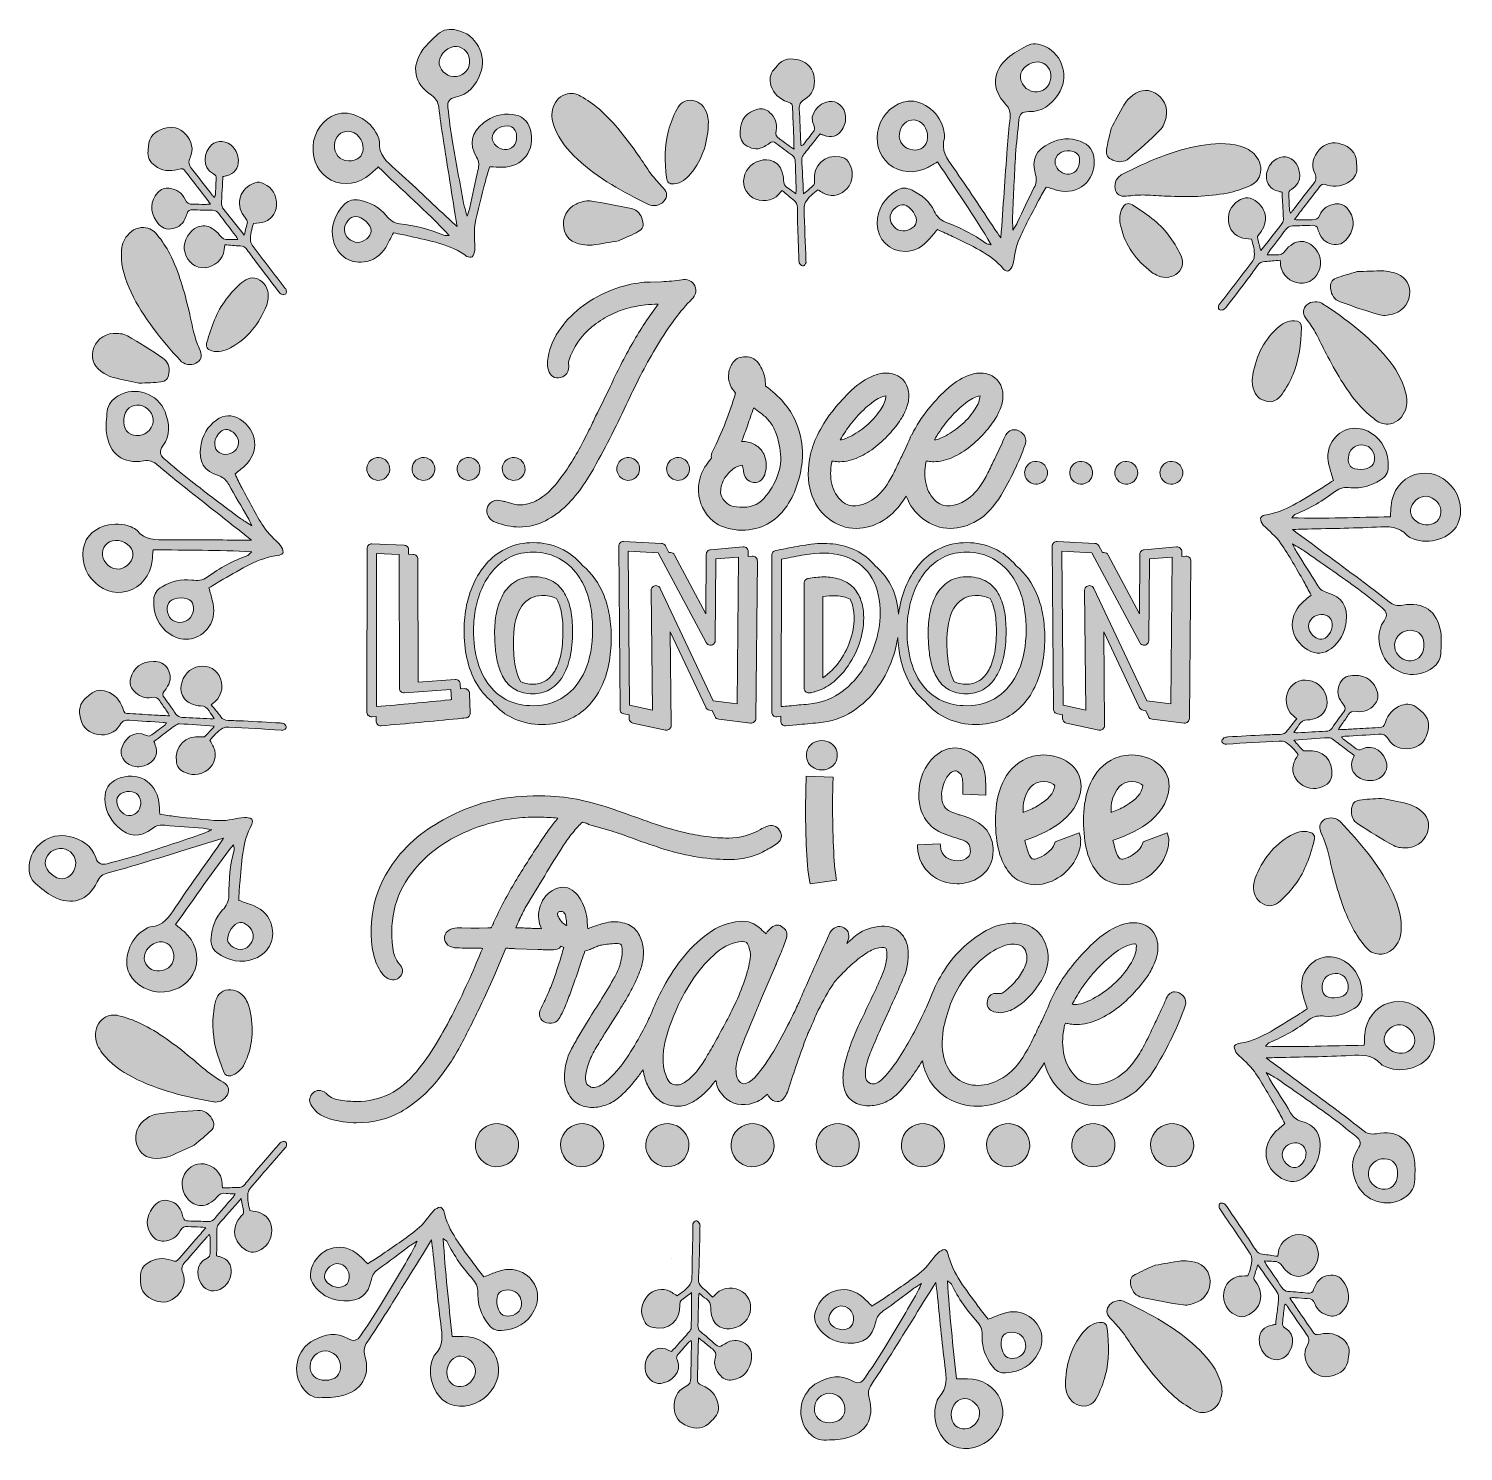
# Model space of a CAD drawing. Header units: inches. Extents: x 73 to 1007, y -1004 to -77.
import ezdxf

# ---------------------------------------------------------------- set-up
doc = ezdxf.new("R2010")
doc.units = ezdxf.units.IN
doc.header["$MEASUREMENT"] = 0
doc.layers.add('Layer 1', color=7, linetype='Continuous')

# ---------------------------------------------------------------- blocks, each defined once
blk = doc.blocks.new('block 2')
at = {"layer": 'Layer 1', "true_color": 0xffffff}
h = blk.add_hatch(color=7, dxfattribs=at)
h.dxf.hatch_style = 2
edge = h.paths.add_edge_path()
edge.add_spline(control_points=[(377.35, -398.75), (379.56, -399.54), (382.05, -400.23), (384.73, -400.78), (387.45, -401.34), (390.08, -401.63), (392.53, -401.63), (398.69, -401.63), (404.41, -400.27), (409.53, -397.58), (414.49, -394.98), (419.09, -391.62), (423.19, -387.6), (427.23, -383.64), (430.93, -379.2), (434.18, -374.4), (437.38, -369.68), (440.24, -364.96), (442.67, -360.4), (446.75, -353.14), (450.62, -345.79), (454.18, -338.52), (457.73, -331.26), (461.28, -323.87), (464.71, -316.55), (467.03, -311.77), (469.68, -306.46), (472.61, -300.76), (475.57, -294.98), (478.89, -289.06), (482.47, -283.16), (486.04, -277.29), (489.8, -271.64), (493.66, -266.38), (497.48, -261.17), (501.27, -256.74), (504.93, -253.23), (506.22, -251.93), (507, -250.67), (507.21, -249.55), (507.69, -247.89), (507.57, -246.21), (506.87, -244.56), (506.14, -242.86), (504.86, -241.66), (503.18, -241.08), (501.57, -240.25), (499.93, -240.06), (498.41, -240.48), (494.04, -241.2), (489.54, -241.64), (485.04, -241.78), (485.04, -241.78), (477.65, -242.01), (477.65, -242.01), (475.09, -242.01), (472.44, -242.25), (469.84, -242.71), (463.58, -243.5), (457.05, -245.31), (450.44, -248.11), (443.84, -250.91), (437.69, -254.53), (432.16, -258.9), (426.6, -263.28), (421.83, -268.44), (417.99, -274.25), (414.07, -280.17), (411.68, -286.67), (410.87, -293.59), (410.69, -295.43), (410.87, -297.37), (411.42, -299.38), (412.57, -303.3), (415.63, -305.16), (419.36, -304.22), (420.96, -303.88), (424.68, -302.47), (424.68, -296.8), (424.68, -295.96), (424.64, -295.14), (424.55, -294.34), (424.54, -294.2), (424.54, -293.95), (424.78, -293.34), (427.62, -284.53), (432.66, -277.11), (439.75, -271.3), (443.51, -268.26), (447.32, -265.73), (451.06, -263.79), (454.8, -261.85), (458.66, -260.32), (462.54, -259.24), (466.45, -258.16), (470.53, -257.38), (474.66, -256.95), (477.29, -256.67), (480.08, -256.48), (482.98, -256.38), (476.95, -264.39), (471.36, -272.88), (466.35, -281.64), (460.97, -291.03), (456.03, -300.69), (451.67, -310.31), (451.67, -310.31), (443.35, -327.17), (443.35, -327.17), (442.56, -328.59), (441.83, -330.09), (441.18, -331.63), (440.6, -333.01), (439.94, -334.44), (439.22, -335.88), (437.52, -339.29), (435.5, -343.24), (433.24, -347.62), (430.94, -352.07), (428.39, -356.49), (425.67, -360.76), (422.93, -365.04), (419.99, -369.15), (416.9, -372.97), (413.9, -376.68), (410.88, -379.64), (407.91, -381.75), (405.41, -383.56), (402.78, -384.97), (400.1, -385.93), (397.49, -386.87), (394.58, -387.26), (391.4, -387.12), (391.38, -387.12), (391.02, -387.12), (389.86, -386.85), (388.85, -386.62), (387.9, -386.37), (386.94, -386.1), (385.83, -385.78), (384.77, -385.51), (383.75, -385.27), (382.63, -385.01), (382.1, -384.86), (381.78, -384.75), (379.12, -383.94), (376.86, -384.01), (375.06, -384.96), (373.24, -385.93), (372.06, -387.38), (371.56, -389.26), (371.07, -391.09), (371.35, -392.96), (372.38, -394.81), (373.39, -396.6), (375.06, -397.92), (377.35, -398.75)], knot_values=[0, 0, 0, 0, 1, 1, 1, 2, 2, 2, 3, 3, 3, 4, 4, 4, 5, 5, 5, 6, 6, 6, 7, 7, 7, 8, 8, 8, 9, 9, 9, 10, 10, 10, 11, 11, 11, 12, 12, 12, 13, 13, 13, 14, 14, 14, 15, 15, 15, 16, 16, 16, 17, 17, 17, 18, 18, 18, 19, 19, 19, 20, 20, 20, 21, 21, 21, 22, 22, 22, 23, 23, 23, 24, 24, 24, 25, 25, 25, 26, 26, 26, 27, 27, 27, 28, 28, 28, 29, 29, 29, 30, 30, 30, 31, 31, 31, 32, 32, 32, 33, 33, 33, 34, 34, 34, 35, 35, 35, 36, 36, 36, 37, 37, 37, 38, 38, 38, 39, 39, 39, 40, 40, 40, 41, 41, 41, 42, 42, 42, 43, 43, 43, 44, 44, 44, 45, 45, 45, 46, 46, 46, 47, 47, 47, 48, 48, 48, 49, 49, 49, 50, 50, 50, 51, 51, 51, 52, 52, 52, 52], degree=3, periodic=1)
h = blk.add_hatch(color=7, dxfattribs=at)
h.dxf.hatch_style = 2
edge = h.paths.add_edge_path()
edge.add_spline(control_points=[(511.87, -388.89), (513.38, -391.98), (515.45, -394.74), (518.05, -397.08), (520.68, -399.46), (523.83, -401.18), (527.39, -402.2), (530.79, -403.17), (534.16, -403.66), (537.42, -403.66), (543.75, -403.66), (549.34, -402.33), (554.03, -399.69), (558.65, -397.1), (562.6, -393.61), (565.76, -389.31), (568.85, -385.11), (571.34, -380.3), (573.16, -375), (574.95, -369.78), (576.17, -364.45), (576.8, -359.12), (577.75, -350.23), (576.31, -341.35), (572.51, -332.72), (568.71, -324.08), (562.08, -316.36), (552.82, -309.76), (552.82, -309.76), (552.82, -308.58), (552.82, -308.58), (552.82, -307.55), (552.73, -306.49), (552.58, -305.55), (552.23, -302.46), (551.11, -299.32), (549.26, -296.2), (547.11, -292.59), (543.8, -290.68), (539.68, -290.68), (536.44, -290.68), (533.91, -291.73), (532.16, -293.8), (530.67, -295.58), (529.63, -297.78), (529.08, -300.41), (528.53, -303.49), (528.82, -306.37), (529.93, -308.97), (530.77, -310.92), (531.94, -312.72), (533.44, -314.34), (531.47, -320.92), (529.26, -327.32), (526.85, -333.38), (524.24, -339.93), (521.43, -346.24), (518.51, -352.08), (517.67, -353.59), (517.37, -355.2), (517.63, -356.79), (516.3, -358.34), (515.06, -359.97), (513.97, -361.65), (512.56, -363.8), (511.44, -366.14), (510.62, -368.57), (509.45, -371.94), (508.98, -375.43), (509.23, -378.95), (509.48, -382.45), (510.37, -385.79), (511.87, -388.89)], knot_values=[0, 0, 0, 0, 1, 1, 1, 2, 2, 2, 3, 3, 3, 4, 4, 4, 5, 5, 5, 6, 6, 6, 7, 7, 7, 8, 8, 8, 9, 9, 9, 10, 10, 10, 11, 11, 11, 12, 12, 12, 13, 13, 13, 14, 14, 14, 15, 15, 15, 16, 16, 16, 17, 17, 17, 18, 18, 18, 19, 19, 19, 20, 20, 20, 21, 21, 21, 22, 22, 22, 23, 23, 23, 24, 24, 24, 24], degree=3, periodic=1)
edge = h.paths.add_edge_path()
edge.add_spline(control_points=[(537.42, -361.56), (537.75, -361.56), (537.86, -361.62), (537.87, -361.62), (537.87, -361.62), (537.91, -361.67), (537.98, -361.88), (538.35, -363.13), (538.54, -364.24), (538.54, -365.24), (538.54, -365.24), (538.56, -365.46), (538.56, -365.46), (539.17, -371.28), (543.27, -372.41), (545, -372.63), (547.01, -372.9), (548.9, -372.25), (550.32, -370.83), (551.51, -369.64), (552.33, -368.09), (552.76, -366.2), (553.62, -362.25), (553.55, -358.82), (552.55, -356), (551.55, -353.18), (549.95, -350.9), (547.81, -349.22), (545.72, -347.58), (543.24, -346.52), (540.45, -346.07), (539.41, -345.9), (538.35, -345.88), (537.28, -345.82), (538.67, -342.47), (539.96, -339.04), (541.13, -335.6), (542.4, -331.83), (543.79, -327.93), (545.27, -323.97), (546.84, -325.13), (548.32, -326.23), (549.69, -327.27), (551.72, -328.81), (553.56, -330.54), (555.15, -332.41), (556.71, -334.24), (558.09, -336.53), (559.26, -339.21), (560.44, -341.93), (561.41, -345.5), (562.14, -349.85), (563.25, -355.56), (563.01, -361.05), (561.42, -366.17), (559.79, -371.41), (557.09, -376.45), (553.39, -381.14), (549.37, -386.24), (544.52, -388.71), (538.55, -388.71), (535.21, -388.71), (532.5, -388.41), (530.5, -387.81), (528.84, -387.31), (526.98, -385.73), (525.12, -383.26), (523.88, -381.56), (523.42, -379.61), (523.71, -377.28), (524.04, -374.66), (524.9, -372.16), (526.28, -369.86), (527.68, -367.53), (529.5, -365.5), (531.7, -363.83), (533.7, -362.32), (535.62, -361.56), (537.42, -361.56)], knot_values=[0, 0, 0, 0, 1, 1, 1, 2, 2, 2, 3, 3, 3, 4, 4, 4, 5, 5, 5, 6, 6, 6, 7, 7, 7, 8, 8, 8, 9, 9, 9, 10, 10, 10, 11, 11, 11, 12, 12, 12, 13, 13, 13, 14, 14, 14, 15, 15, 15, 16, 16, 16, 17, 17, 17, 18, 18, 18, 19, 19, 19, 20, 20, 20, 21, 21, 21, 22, 22, 22, 23, 23, 23, 24, 24, 24, 25, 25, 25, 26, 26, 26, 26], degree=3, periodic=1)
h = blk.add_hatch(color=7, dxfattribs=at)
h.dxf.hatch_style = 2
edge = h.paths.add_edge_path()
edge.add_spline(control_points=[(593.82, -396.08), (599.33, -400.36), (605.49, -402.53), (612.12, -402.53), (617.88, -402.53), (623.71, -400.81), (629.47, -397.4), (635.02, -394.12), (640.1, -388.78), (644.6, -381.53), (646.83, -387.48), (650.38, -392.36), (655.16, -396.08), (660.68, -400.36), (666.85, -402.53), (673.48, -402.53), (679.23, -402.53), (685.06, -400.81), (690.82, -397.4), (696.54, -394.02), (701.77, -388.45), (706.37, -380.85), (709.42, -375.81), (712.32, -370.44), (714.98, -364.88), (717.66, -359.28), (720.02, -353.6), (721.99, -347.99), (722.94, -345.37), (722.46, -342.85), (720.62, -340.9), (720.62, -340.9), (720.62, -340.89), (720.62, -340.89), (718.96, -339.12), (717.03, -338.23), (714.9, -338.23), (713.41, -338.23), (710.62, -338.82), (708.77, -342.84), (708.02, -344.63), (707.2, -346.54), (706.3, -348.56), (705.42, -350.55), (704.44, -352.61), (703.41, -354.67), (702.22, -357.05), (700.88, -359.86), (699.42, -363.01), (698.01, -366.03), (696.42, -369.03), (694.68, -371.92), (691.31, -377.54), (687.54, -381.65), (683.49, -384.13), (676.14, -388.61), (669.52, -389), (664.34, -385.25), (660.76, -381.9), (658.44, -378.03), (657.45, -373.73), (656.41, -369.22), (656.38, -364.44), (657.38, -359.44), (657.42, -359.18), (657.48, -358.9), (657.55, -358.61), (657.99, -358.68), (658.41, -358.75), (658.82, -358.81), (659.99, -358.98), (661.26, -359.07), (662.61, -359.07), (666.61, -359.07), (670.72, -358.11), (674.84, -356.21), (678.79, -354.4), (682.6, -352.03), (686.16, -349.19), (689.65, -346.39), (692.89, -343.31), (695.78, -340.03), (698.67, -336.75), (701.09, -333.57), (703.01, -330.51), (704.44, -327.98), (705.61, -325.39), (706.5, -322.82), (707.45, -320.03), (707.76, -316.97), (707.41, -313.62), (706.48, -307.14), (702.71, -303.1), (696.15, -301.59), (694.19, -301.24), (692.26, -301.2), (690.41, -301.46), (688.65, -301.72), (686.81, -302.19), (684.9, -302.88), (679.78, -304.96), (674.88, -308.19), (670.36, -312.48), (666, -316.61), (662.14, -320.74), (658.88, -324.77), (654.54, -330.29), (650.99, -335.83), (648.33, -341.24), (647.97, -341.76), (647.69, -342.26), (647.42, -342.84), (646.67, -344.63), (645.85, -346.54), (644.95, -348.56), (644.07, -350.55), (643.09, -352.61), (642.06, -354.67), (640.86, -357.07), (639.51, -359.88), (638.07, -363.01), (636.67, -366.02), (635.08, -369.02), (633.33, -371.92), (629.96, -377.54), (626.19, -381.65), (622.14, -384.13), (614.79, -388.61), (608.17, -389), (602.99, -385.25), (599.41, -381.9), (597.09, -378.03), (596.1, -373.73), (595.06, -369.22), (595.03, -364.44), (596.03, -359.44), (596.07, -359.18), (596.13, -358.9), (596.2, -358.61), (596.64, -358.68), (597.06, -358.75), (597.47, -358.81), (598.64, -358.98), (599.91, -359.07), (601.26, -359.07), (605.26, -359.07), (609.37, -358.11), (613.49, -356.21), (617.44, -354.4), (621.25, -352.03), (624.81, -349.19), (628.3, -346.39), (631.54, -343.31), (634.43, -340.03), (637.32, -336.75), (639.74, -333.57), (641.66, -330.51), (643.09, -327.98), (644.26, -325.39), (645.15, -322.82), (646.1, -320.03), (646.41, -316.97), (646.06, -313.62), (645.13, -307.14), (641.36, -303.1), (634.79, -301.59), (632.85, -301.24), (630.92, -301.2), (629.06, -301.46), (627.3, -301.72), (625.46, -302.19), (623.55, -302.88), (618.42, -304.96), (613.53, -308.2), (609.01, -312.48), (604.64, -316.62), (600.78, -320.75), (597.53, -324.77), (589.47, -335.01), (584.34, -344.9), (582.3, -354.17), (580.25, -363.49), (580.26, -371.79), (582.35, -378.85), (584.46, -386.02), (588.32, -391.82), (593.82, -396.08)], knot_values=[0, 0, 0, 0, 1, 1, 1, 2, 2, 2, 3, 3, 3, 4, 4, 4, 5, 5, 5, 6, 6, 6, 7, 7, 7, 8, 8, 8, 9, 9, 9, 10, 10, 10, 11, 11, 11, 12, 12, 12, 13, 13, 13, 14, 14, 14, 15, 15, 15, 16, 16, 16, 17, 17, 17, 18, 18, 18, 19, 19, 19, 20, 20, 20, 21, 21, 21, 22, 22, 22, 23, 23, 23, 24, 24, 24, 25, 25, 25, 26, 26, 26, 27, 27, 27, 28, 28, 28, 29, 29, 29, 30, 30, 30, 31, 31, 31, 32, 32, 32, 33, 33, 33, 34, 34, 34, 35, 35, 35, 36, 36, 36, 37, 37, 37, 38, 38, 38, 39, 39, 39, 40, 40, 40, 41, 41, 41, 42, 42, 42, 43, 43, 43, 44, 44, 44, 45, 45, 45, 46, 46, 46, 47, 47, 47, 48, 48, 48, 49, 49, 49, 50, 50, 50, 51, 51, 51, 52, 52, 52, 53, 53, 53, 54, 54, 54, 55, 55, 55, 56, 56, 56, 57, 57, 57, 58, 58, 58, 59, 59, 59, 60, 60, 60, 61, 61, 61, 62, 62, 62, 62], degree=3, periodic=1)
edge = h.paths.add_edge_path()
edge.add_spline(control_points=[(662.91, -344.89), (663.87, -343.18), (665.02, -341.3), (666.35, -339.28), (668.75, -335.64), (671.55, -332.11), (674.67, -328.77), (677.79, -325.44), (681.09, -322.46), (684.5, -319.93), (687.32, -317.83), (690.05, -316.56), (692.68, -316.14), (692.51, -318.72), (691.44, -321.59), (689.51, -324.67), (687.24, -328.29), (684.39, -331.63), (681.06, -334.62), (677.68, -337.63), (674.09, -340.17), (670.37, -342.17), (667.6, -343.67), (665.1, -344.58), (662.91, -344.89)], knot_values=[0, 0, 0, 0, 1, 1, 1, 2, 2, 2, 3, 3, 3, 4, 4, 4, 5, 5, 5, 6, 6, 6, 7, 7, 7, 8, 8, 8, 8], degree=3, periodic=1)
edge = h.paths.add_edge_path()
edge.add_spline(control_points=[(601.56, -344.89), (602.52, -343.18), (603.67, -341.3), (605, -339.28), (607.4, -335.65), (610.2, -332.11), (613.32, -328.77), (616.44, -325.44), (619.74, -322.46), (623.15, -319.93), (625.97, -317.83), (628.7, -316.56), (631.33, -316.14), (631.15, -318.72), (630.09, -321.59), (628.16, -324.67), (625.89, -328.28), (623.05, -331.63), (619.71, -334.62), (616.33, -337.63), (612.74, -340.17), (609.02, -342.17), (606.25, -343.67), (603.75, -344.58), (601.56, -344.89)], knot_values=[0, 0, 0, 0, 1, 1, 1, 2, 2, 2, 3, 3, 3, 4, 4, 4, 5, 5, 5, 6, 6, 6, 7, 7, 7, 8, 8, 8, 8], degree=3, periodic=1)
h = blk.add_hatch(color=7, dxfattribs=at)
h.dxf.hatch_style = 2
edge = h.paths.add_edge_path()
edge.add_spline(control_points=[(516.47, -520.94), (516.47, -520.94), (518.04, -521.1), (518.04, -521.1), (518.04, -521.1), (519.88, -524.91), (519.88, -524.91), (520.31, -526.01), (521.19, -526.72), (522.41, -526.89), (522.41, -526.89), (543.19, -529.32), (543.19, -529.32), (544.1, -529.4), (544.93, -529.15), (545.58, -528.58), (546.25, -528), (546.6, -527.2), (546.6, -526.27), (546.6, -526.27), (547.62, -423.85), (547.62, -423.85), (547.62, -422.89), (547.29, -422.05), (546.66, -421.43), (546, -420.77), (545.16, -420.47), (544.22, -420.55), (544.22, -420.55), (541.62, -420.76), (541.62, -420.76), (541.62, -420.76), (541.67, -417.9), (541.67, -417.9), (541.67, -416.94), (541.34, -416.1), (540.71, -415.48), (540.06, -414.82), (539.21, -414.51), (538.26, -414.6), (538.26, -414.6), (517.09, -416.41), (517.09, -416.41), (516.32, -416.49), (515.64, -416.83), (515.12, -417.39), (514.62, -417.94), (514.33, -418.59), (514.25, -419.33), (514.25, -419.33), (514.03, -458.06), (514.03, -458.06), (514.03, -458.06), (493.66, -419.84), (493.66, -419.84), (493.08, -418.85), (492.16, -418.28), (491.03, -418.2), (491.03, -418.2), (489.92, -418.11), (489.92, -418.11), (489.92, -418.11), (487.71, -413.89), (487.71, -413.89), (487.13, -412.9), (486.22, -412.34), (485.04, -412.25), (485.04, -412.25), (460.39, -411), (460.39, -411), (459.53, -411), (458.76, -411.31), (458.16, -411.91), (457.56, -412.51), (457.24, -413.28), (457.24, -414.15), (457.24, -414.15), (458.1, -520.09), (458.1, -520.09), (458.04, -520.86), (458.25, -521.58), (458.73, -522.18), (459.19, -522.78), (459.83, -523.18), (460.6, -523.35), (460.6, -523.35), (464.06, -524.07), (464.06, -524.07), (464.06, -524.07), (464.06, -526.04), (464.06, -526.04), (463.99, -526.81), (464.2, -527.53), (464.68, -528.13), (465.15, -528.73), (465.77, -529.12), (466.54, -529.29), (466.54, -529.29), (487.72, -533.92), (487.72, -533.92), (487.92, -533.96), (488.12, -533.98), (488.32, -533.98), (489.04, -533.98), (489.7, -533.73), (490.28, -533.26), (491.02, -532.65), (491.4, -531.8), (491.4, -530.79), (491.4, -530.79), (490.83, -469.94), (490.83, -469.94), (490.83, -469.94), (513.93, -518.96), (513.93, -518.96), (514.36, -520.06), (515.24, -520.76), (516.47, -520.94)], knot_values=[0, 0, 0, 0, 1, 1, 1, 2, 2, 2, 3, 3, 3, 4, 4, 4, 5, 5, 5, 6, 6, 6, 7, 7, 7, 8, 8, 8, 9, 9, 9, 10, 10, 10, 11, 11, 11, 12, 12, 12, 13, 13, 13, 14, 14, 14, 15, 15, 15, 16, 16, 16, 17, 17, 17, 18, 18, 18, 19, 19, 19, 20, 20, 20, 21, 21, 21, 22, 22, 22, 23, 23, 23, 24, 24, 24, 25, 25, 25, 26, 26, 26, 27, 27, 27, 28, 28, 28, 29, 29, 29, 30, 30, 30, 31, 31, 31, 32, 32, 32, 33, 33, 33, 34, 34, 34, 35, 35, 35, 36, 36, 36, 37, 37, 37, 38, 38, 38, 39, 39, 39, 39], degree=3, periodic=1)
edge = h.paths.add_edge_path()
edge.add_spline(control_points=[(479.61, -440.4), (479.05, -440.81), (478.38, -441.59), (478.38, -443.04), (478.38, -443.04), (479.23, -521), (479.23, -521), (479.23, -521), (464.31, -517.72), (464.31, -517.72), (464.31, -517.72), (463.46, -417.42), (463.46, -417.42), (463.46, -417.42), (483.02, -418.34), (483.02, -418.34), (483.02, -418.34), (514.32, -476.91), (514.32, -476.91), (514.96, -478.08), (515.88, -478.44), (516.54, -478.54), (517.4, -478.66), (518.23, -478.46), (518.94, -477.96), (518.94, -477.96), (518.94, -477.96), (518.94, -477.96), (519.49, -477.58), (520.14, -476.83), (520.14, -475.45), (520.14, -475.45), (520.52, -422.35), (520.52, -422.35), (520.52, -422.35), (535.37, -421.15), (535.37, -421.15), (535.37, -421.15), (534.46, -516.77), (534.46, -516.77), (534.46, -516.77), (518.86, -514.91), (518.86, -514.91), (518.86, -514.91), (484.32, -441.56), (484.32, -441.56), (483.89, -440.61), (483.13, -440.01), (482.14, -439.83), (481.24, -439.67), (480.36, -439.86), (479.61, -440.4)], knot_values=[0, 0, 0, 0, 1, 1, 1, 2, 2, 2, 3, 3, 3, 4, 4, 4, 5, 5, 5, 6, 6, 6, 7, 7, 7, 8, 8, 8, 9, 9, 9, 10, 10, 10, 11, 11, 11, 12, 12, 12, 13, 13, 13, 14, 14, 14, 15, 15, 15, 16, 16, 16, 17, 17, 17, 17], degree=3, periodic=1)
h = blk.add_hatch(color=7, dxfattribs=at)
h.dxf.hatch_style = 2
edge = h.paths.add_edge_path()
edge.add_spline(control_points=[(829.07, -421.43), (828.41, -420.77), (827.57, -420.47), (826.63, -420.55), (826.63, -420.55), (824.02, -420.76), (824.02, -420.76), (824.02, -420.76), (824.08, -417.9), (824.08, -417.9), (824.08, -416.94), (823.75, -416.1), (823.12, -415.48), (822.47, -414.82), (821.61, -414.51), (820.67, -414.6), (820.67, -414.6), (799.5, -416.41), (799.5, -416.41), (798.73, -416.49), (798.05, -416.83), (797.53, -417.39), (797.03, -417.94), (796.74, -418.59), (796.66, -419.33), (796.66, -419.33), (796.44, -458.06), (796.44, -458.06), (796.44, -458.06), (776.07, -419.84), (776.07, -419.84), (775.49, -418.85), (774.57, -418.28), (773.44, -418.2), (773.44, -418.2), (772.33, -418.11), (772.33, -418.11), (772.33, -418.11), (770.12, -413.89), (770.12, -413.89), (769.54, -412.9), (768.62, -412.34), (767.44, -412.25), (767.44, -412.25), (742.8, -411), (742.8, -411), (741.94, -411), (741.17, -411.31), (740.57, -411.91), (739.97, -412.51), (739.65, -413.28), (739.65, -414.15), (739.65, -414.15), (740.51, -520.09), (740.51, -520.09), (740.45, -520.86), (740.66, -521.58), (741.13, -522.18), (741.6, -522.78), (742.24, -523.18), (743, -523.35), (743, -523.35), (746.46, -524.07), (746.46, -524.07), (746.46, -524.07), (746.46, -526.04), (746.46, -526.04), (746.4, -526.81), (746.61, -527.53), (747.09, -528.13), (747.56, -528.73), (748.18, -529.12), (748.95, -529.29), (748.95, -529.29), (770.13, -533.92), (770.13, -533.92), (770.33, -533.96), (770.53, -533.98), (770.73, -533.98), (771.44, -533.98), (772.11, -533.73), (772.69, -533.26), (773.42, -532.65), (773.81, -531.8), (773.81, -530.79), (773.81, -530.79), (773.24, -469.94), (773.24, -469.94), (773.24, -469.94), (796.34, -518.96), (796.34, -518.96), (796.76, -520.06), (797.65, -520.76), (798.88, -520.94), (798.88, -520.94), (800.45, -521.1), (800.45, -521.1), (800.45, -521.1), (802.29, -524.91), (802.29, -524.91), (802.72, -526.01), (803.6, -526.72), (804.81, -526.89), (804.81, -526.89), (825.6, -529.32), (825.6, -529.32), (826.51, -529.4), (827.34, -529.15), (827.99, -528.58), (828.66, -528), (829.01, -527.2), (829.01, -526.27), (829.01, -526.27), (830.03, -423.85), (830.03, -423.85), (830.03, -422.89), (829.7, -422.05), (829.07, -421.43)], knot_values=[0, 0, 0, 0, 1, 1, 1, 2, 2, 2, 3, 3, 3, 4, 4, 4, 5, 5, 5, 6, 6, 6, 7, 7, 7, 8, 8, 8, 9, 9, 9, 10, 10, 10, 11, 11, 11, 12, 12, 12, 13, 13, 13, 14, 14, 14, 15, 15, 15, 16, 16, 16, 17, 17, 17, 18, 18, 18, 19, 19, 19, 20, 20, 20, 21, 21, 21, 22, 22, 22, 23, 23, 23, 24, 24, 24, 25, 25, 25, 26, 26, 26, 27, 27, 27, 28, 28, 28, 29, 29, 29, 30, 30, 30, 31, 31, 31, 32, 32, 32, 33, 33, 33, 34, 34, 34, 35, 35, 35, 36, 36, 36, 37, 37, 37, 38, 38, 38, 39, 39, 39, 39], degree=3, periodic=1)
edge = h.paths.add_edge_path()
edge.add_spline(control_points=[(762.02, -440.4), (761.46, -440.81), (760.79, -441.59), (760.79, -443.04), (760.79, -443.04), (761.63, -521), (761.63, -521), (761.63, -521), (746.71, -517.72), (746.71, -517.72), (746.71, -517.72), (745.87, -417.42), (745.87, -417.42), (745.87, -417.42), (765.43, -418.34), (765.43, -418.34), (765.43, -418.34), (796.73, -476.91), (796.73, -476.91), (797.36, -478.08), (798.29, -478.44), (798.95, -478.54), (799.81, -478.66), (800.64, -478.46), (801.34, -477.96), (801.34, -477.96), (801.35, -477.96), (801.35, -477.96), (801.89, -477.58), (802.55, -476.83), (802.55, -475.45), (802.55, -475.45), (802.93, -422.35), (802.93, -422.35), (802.93, -422.35), (817.78, -421.15), (817.78, -421.15), (817.78, -421.15), (816.86, -516.77), (816.86, -516.77), (816.86, -516.77), (801.27, -514.91), (801.27, -514.91), (801.27, -514.91), (766.73, -441.56), (766.73, -441.56), (766.29, -440.61), (765.54, -440.01), (764.55, -439.83), (763.64, -439.67), (762.77, -439.86), (762.02, -440.4)], knot_values=[0, 0, 0, 0, 1, 1, 1, 2, 2, 2, 3, 3, 3, 4, 4, 4, 5, 5, 5, 6, 6, 6, 7, 7, 7, 8, 8, 8, 9, 9, 9, 10, 10, 10, 11, 11, 11, 12, 12, 12, 13, 13, 13, 14, 14, 14, 15, 15, 15, 16, 16, 16, 17, 17, 17, 17], degree=3, periodic=1)
h = blk.add_hatch(color=7, dxfattribs=at)
h.dxf.hatch_style = 2
edge = h.paths.add_edge_path()
edge.add_spline(control_points=[(296.54, -525.17), (296.54, -525.17), (299.17, -524.96), (299.17, -524.96), (299.17, -524.96), (299.17, -527.82), (299.17, -527.82), (299.17, -528.78), (299.47, -529.58), (300.06, -530.21), (300.62, -530.82), (301.35, -531.13), (302.19, -531.13), (302.29, -531.13), (302.39, -531.13), (302.5, -531.12), (319.13, -529.66), (335.91, -528.1), (352.41, -526.5), (354.17, -526.29), (355.94, -526.11), (357.71, -525.95), (358.55, -525.87), (359.28, -525.5), (359.8, -524.89), (360.31, -524.3), (360.57, -523.56), (360.57, -522.68), (360.57, -522.68), (360.03, -510.05), (360.03, -510.05), (360.03, -509.13), (359.7, -508.34), (359.07, -507.75), (358.48, -507.2), (357.7, -506.91), (356.72, -506.91), (356.71, -506.91), (356.71, -506.91), (356.7, -506.91), (356.7, -506.91), (354.24, -507.12), (354.24, -507.12), (354.24, -507.12), (354.08, -504.1), (354.08, -504.1), (354.08, -503.18), (353.75, -502.38), (353.12, -501.8), (352.53, -501.25), (351.7, -500.91), (350.76, -500.96), (350.76, -500.96), (326.51, -502.74), (326.51, -502.74), (326.51, -502.74), (326.36, -422.65), (326.36, -422.65), (326.43, -421.79), (326.16, -421.02), (325.59, -420.4), (325.01, -419.78), (324.25, -419.45), (323.45, -419.45), (323.45, -419.45), (323.45, -419.45), (323.44, -419.45), (323.44, -419.45), (320.41, -419.28), (320.41, -419.28), (320.41, -419.28), (320.4, -416.77), (320.4, -416.77), (320.49, -415.89), (320.23, -415.09), (319.64, -414.45), (319.06, -413.83), (318.29, -413.5), (317.49, -413.5), (317.49, -413.5), (317.48, -413.5), (317.48, -413.5), (317.48, -413.5), (296.52, -412.48), (296.52, -412.48), (295.61, -412.48), (294.82, -412.8), (294.21, -413.4), (293.61, -414), (293.29, -414.77), (293.29, -415.63), (293.29, -415.63), (293.22, -521.77), (293.22, -521.77), (293.14, -522.76), (293.44, -523.64), (294.1, -524.3), (294.76, -524.95), (295.61, -525.26), (296.54, -525.17)], knot_values=[0, 0, 0, 0, 1, 1, 1, 2, 2, 2, 3, 3, 3, 4, 4, 4, 5, 5, 5, 6, 6, 6, 7, 7, 7, 8, 8, 8, 9, 9, 9, 10, 10, 10, 11, 11, 11, 12, 12, 12, 13, 13, 13, 14, 14, 14, 15, 15, 15, 16, 16, 16, 17, 17, 17, 18, 18, 18, 19, 19, 19, 20, 20, 20, 21, 21, 21, 22, 22, 22, 23, 23, 23, 24, 24, 24, 25, 25, 25, 26, 26, 26, 27, 27, 27, 28, 28, 28, 29, 29, 29, 30, 30, 30, 31, 31, 31, 32, 32, 32, 33, 33, 33, 33], degree=3, periodic=1)
edge = h.paths.add_edge_path()
edge.add_spline(control_points=[(299.43, -518.62), (299.43, -518.62), (299.5, -418.91), (299.5, -418.91), (299.5, -418.91), (314.2, -419.58), (314.2, -419.58), (314.2, -419.58), (314.36, -506.45), (314.36, -506.45), (314.36, -507.66), (314.85, -508.41), (315.27, -508.83), (315.91, -509.46), (316.74, -509.76), (317.67, -509.67), (317.67, -509.67), (348, -507.41), (348, -507.41), (348, -507.41), (348.28, -514.07), (348.28, -514.07), (347.94, -514.1), (347.61, -514.15), (347.29, -514.19), (331.41, -515.76), (315.32, -517.24), (299.43, -518.62)], knot_values=[0, 0, 0, 0, 1, 1, 1, 2, 2, 2, 3, 3, 3, 4, 4, 4, 5, 5, 5, 6, 6, 6, 7, 7, 7, 8, 8, 8, 9, 9, 9, 9], degree=3, periodic=1)
h = blk.add_hatch(color=7, dxfattribs=at)
h.dxf.hatch_style = 2
edge = h.paths.add_edge_path()
edge.add_spline(control_points=[(364.35, -503.12), (367.03, -507.87), (370.46, -511.98), (374.54, -515.33), (378.65, -520.33), (383.58, -524.1), (389.18, -526.55), (394.8, -529.01), (400.95, -530.26), (407.46, -530.26), (413.76, -530.26), (419.44, -529.21), (424.35, -527.15), (429.26, -525.08), (433.55, -522.2), (437.1, -518.57), (440.62, -514.97), (443.56, -510.74), (445.83, -506.02), (448.08, -501.33), (449.76, -496.2), (450.82, -490.8), (451.88, -485.42), (452.41, -479.88), (452.41, -474.35), (452.41, -468.98), (452.01, -463.91), (451.22, -459.3), (450.43, -454.67), (449.24, -450.35), (447.7, -446.47), (444.37, -438.16), (439.69, -431.56), (433.8, -426.86), (429.69, -421.88), (424.84, -418.08), (419.38, -415.57), (413.89, -413.05), (407.93, -411.78), (401.67, -411.78), (395.51, -411.78), (389.91, -412.9), (385.02, -415.1), (380.14, -417.3), (375.85, -420.33), (372.29, -424.11), (368.74, -427.87), (365.76, -432.22), (363.42, -437.04), (361.09, -441.83), (359.33, -447), (358.19, -452.4), (357.05, -457.78), (356.48, -463.22), (356.48, -468.55), (356.48, -475.09), (357.12, -481.34), (358.39, -487.14), (359.66, -492.98), (361.67, -498.36), (364.35, -503.12)], knot_values=[0, 0, 0, 0, 1, 1, 1, 2, 2, 2, 3, 3, 3, 4, 4, 4, 5, 5, 5, 6, 6, 6, 7, 7, 7, 8, 8, 8, 9, 9, 9, 10, 10, 10, 11, 11, 11, 12, 12, 12, 13, 13, 13, 14, 14, 14, 15, 15, 15, 16, 16, 16, 17, 17, 17, 18, 18, 18, 19, 19, 19, 20, 20, 20, 20], degree=3, periodic=1)
edge = h.paths.add_edge_path()
edge.add_spline(control_points=[(401.67, -417.99), (407.04, -417.99), (412.14, -419.09), (416.83, -421.27), (421.51, -423.45), (425.67, -426.75), (429.18, -431.06), (431.9, -434.44), (434.11, -438.22), (435.72, -442.28), (437.35, -446.38), (438.53, -450.7), (439.21, -455.12), (439.9, -459.58), (440.25, -464.04), (440.25, -468.4), (440.25, -478.71), (438.6, -487.71), (435.35, -495.14), (432.12, -502.5), (427.56, -508.22), (421.78, -512.13), (416.02, -516.04), (409.2, -518.02), (401.51, -518.02), (395.66, -518.02), (390.27, -516.93), (385.47, -514.77), (380.7, -512.62), (376.57, -509.37), (373.21, -505.11), (369.89, -500.98), (367.28, -495.8), (365.45, -489.72), (363.62, -483.61), (362.69, -476.49), (362.69, -468.55), (362.69, -463.81), (363.19, -458.95), (364.19, -454.13), (365.18, -449.31), (366.71, -444.67), (368.72, -440.35), (370.71, -436.06), (373.29, -432.17), (376.37, -428.81), (379.42, -425.48), (383.1, -422.82), (387.28, -420.89), (391.45, -418.96), (396.29, -417.99), (401.67, -417.99)], knot_values=[0, 0, 0, 0, 1, 1, 1, 2, 2, 2, 3, 3, 3, 4, 4, 4, 5, 5, 5, 6, 6, 6, 7, 7, 7, 8, 8, 8, 9, 9, 9, 10, 10, 10, 11, 11, 11, 12, 12, 12, 13, 13, 13, 14, 14, 14, 15, 15, 15, 16, 16, 16, 17, 17, 17, 17], degree=3, periodic=1)
h = blk.add_hatch(color=7, dxfattribs=at)
h.dxf.hatch_style = 2
edge = h.paths.add_edge_path()
edge.add_spline(control_points=[(559.44, -416.91), (558.78, -417.07), (558.2, -417.42), (557.72, -417.94), (557.19, -418.51), (556.91, -419.23), (556.91, -420.01), (556.91, -420.01), (556.91, -522.03), (556.91, -522.03), (556.91, -522.94), (557.23, -523.73), (557.83, -524.33), (558.46, -524.97), (559.3, -525.25), (560.25, -525.17), (560.25, -525.17), (562.86, -524.91), (562.86, -524.91), (562.86, -524.91), (562.86, -527.98), (562.86, -527.98), (562.86, -528.88), (563.18, -529.68), (563.78, -530.28), (564.34, -530.84), (565.06, -531.13), (565.88, -531.13), (565.98, -531.13), (566.09, -531.13), (566.2, -531.12), (566.2, -531.12), (573.1, -530.49), (573.1, -530.49), (577.84, -530.02), (582.59, -529.58), (587.34, -529.16), (595.54, -528.41), (603, -525.93), (609.52, -521.76), (615.99, -517.62), (621.58, -512.25), (626.11, -505.81), (630.63, -499.39), (634.1, -492.33), (636.43, -484.82), (637.59, -481.06), (638.46, -477.28), (639.01, -473.5), (639.26, -478.25), (639.85, -482.82), (640.8, -487.14), (642.07, -492.98), (644.08, -498.36), (646.76, -503.12), (649.44, -507.87), (652.87, -511.98), (656.95, -515.33), (661.06, -520.33), (665.99, -524.1), (671.59, -526.55), (677.21, -529.01), (683.36, -530.26), (689.87, -530.26), (696.17, -530.26), (701.85, -529.21), (706.76, -527.15), (711.67, -525.08), (715.96, -522.2), (719.51, -518.57), (723.03, -514.97), (725.97, -510.74), (728.24, -506.02), (730.49, -501.33), (732.17, -496.2), (733.23, -490.8), (734.29, -485.42), (734.82, -479.88), (734.82, -474.35), (734.82, -468.98), (734.42, -463.91), (733.63, -459.3), (732.83, -454.67), (731.65, -450.35), (730.11, -446.47), (726.77, -438.16), (722.1, -431.56), (716.21, -426.86), (712.1, -421.88), (707.25, -418.08), (701.79, -415.57), (696.29, -413.05), (690.33, -411.78), (684.07, -411.78), (677.92, -411.78), (672.32, -412.9), (667.43, -415.1), (662.55, -417.3), (658.26, -420.33), (654.69, -424.11), (651.15, -427.87), (648.17, -432.22), (645.83, -437.04), (643.49, -441.83), (641.74, -447), (640.6, -452.4), (640.17, -454.42), (639.85, -456.44), (639.58, -458.47), (639.12, -452.51), (637.8, -446.89), (635.59, -441.74), (633.03, -435.93), (629.23, -430.95), (624.3, -426.94), (620.71, -422.54), (616.53, -419.15), (611.85, -416.88), (607.17, -414.6), (602.1, -413.18), (596.78, -412.65), (591.51, -412.12), (586.1, -412.25), (580.69, -413.05), (575.92, -413.78), (571.1, -414.63), (566.38, -415.56), (563.78, -416.08), (561.49, -416.52), (559.44, -416.91)], knot_values=[0, 0, 0, 0, 1, 1, 1, 2, 2, 2, 3, 3, 3, 4, 4, 4, 5, 5, 5, 6, 6, 6, 7, 7, 7, 8, 8, 8, 9, 9, 9, 10, 10, 10, 11, 11, 11, 12, 12, 12, 13, 13, 13, 14, 14, 14, 15, 15, 15, 16, 16, 16, 17, 17, 17, 18, 18, 18, 19, 19, 19, 20, 20, 20, 21, 21, 21, 22, 22, 22, 23, 23, 23, 24, 24, 24, 25, 25, 25, 26, 26, 26, 27, 27, 27, 28, 28, 28, 29, 29, 29, 30, 30, 30, 31, 31, 31, 32, 32, 32, 33, 33, 33, 34, 34, 34, 35, 35, 35, 36, 36, 36, 37, 37, 37, 38, 38, 38, 39, 39, 39, 40, 40, 40, 41, 41, 41, 42, 42, 42, 43, 43, 43, 43], degree=3, periodic=1)
edge = h.paths.add_edge_path()
edge.add_spline(control_points=[(563.12, -518.63), (563.12, -518.63), (563.2, -422.55), (563.2, -422.55), (563.2, -422.55), (567.98, -421.64), (567.98, -421.64), (572.53, -420.71), (577.12, -419.9), (581.6, -419.23), (590.44, -418.01), (598.34, -418.57), (605.09, -420.89), (611.77, -423.19), (617.14, -427.25), (621.06, -432.94), (625, -438.67), (627.18, -446.19), (627.54, -455.29), (627.79, -462.12), (626.87, -469.09), (624.81, -476.02), (622.74, -482.96), (619.62, -489.51), (615.54, -495.48), (611.48, -501.42), (606.47, -506.39), (600.66, -510.25), (594.88, -514.08), (588.24, -516.36), (580.95, -517.01), (576.72, -517.32), (572.44, -517.72), (568.23, -518.19), (566.51, -518.35), (564.81, -518.5), (563.12, -518.63)], knot_values=[0, 0, 0, 0, 1, 1, 1, 2, 2, 2, 3, 3, 3, 4, 4, 4, 5, 5, 5, 6, 6, 6, 7, 7, 7, 8, 8, 8, 9, 9, 9, 10, 10, 10, 11, 11, 11, 12, 12, 12, 12], degree=3, periodic=1)
edge = h.paths.add_edge_path()
edge.add_spline(control_points=[(684.07, -417.99), (689.45, -417.99), (694.55, -419.09), (699.24, -421.27), (703.92, -423.45), (708.08, -426.75), (711.59, -431.06), (714.31, -434.44), (716.51, -438.22), (718.13, -442.28), (719.76, -446.38), (720.93, -450.7), (721.62, -455.12), (722.31, -459.58), (722.66, -464.04), (722.66, -468.4), (722.66, -478.71), (721.01, -487.71), (717.76, -495.14), (714.53, -502.5), (709.96, -508.22), (704.19, -512.13), (698.43, -516.04), (691.61, -518.02), (683.92, -518.02), (678.07, -518.02), (672.67, -516.93), (667.88, -514.77), (663.1, -512.62), (658.98, -509.37), (655.62, -505.11), (652.3, -500.98), (649.69, -495.8), (647.86, -489.72), (646.03, -483.61), (645.1, -476.49), (645.1, -468.55), (645.1, -463.81), (645.6, -458.95), (646.6, -454.13), (647.59, -449.31), (649.12, -444.67), (651.13, -440.35), (653.12, -436.06), (655.7, -432.17), (658.78, -428.81), (661.83, -425.48), (665.5, -422.82), (669.69, -420.89), (673.86, -418.96), (678.7, -417.99), (684.07, -417.99)], knot_values=[0, 0, 0, 0, 1, 1, 1, 2, 2, 2, 3, 3, 3, 4, 4, 4, 5, 5, 5, 6, 6, 6, 7, 7, 7, 8, 8, 8, 9, 9, 9, 10, 10, 10, 11, 11, 11, 12, 12, 12, 13, 13, 13, 14, 14, 14, 15, 15, 15, 16, 16, 16, 17, 17, 17, 17], degree=3, periodic=1)
h = blk.add_hatch(color=7, dxfattribs=at)
h.dxf.hatch_style = 2
edge = h.paths.add_edge_path()
edge.add_spline(control_points=[(378.76, -491.51), (379.67, -494.96), (381.06, -498.13), (382.87, -500.91), (384.72, -503.76), (387.18, -506.06), (390.16, -507.75), (393.16, -509.44), (396.92, -510.3), (401.35, -510.3), (405.09, -510.3), (408.69, -509.39), (412.05, -507.6), (415.42, -505.81), (418.38, -502.85), (420.83, -498.81), (422.82, -495.58), (424.4, -491.46), (425.53, -486.57), (426.64, -481.72), (427.2, -475.87), (427.2, -469.18), (427.2, -464.42), (426.8, -459.93), (426.01, -455.82), (425.2, -451.66), (423.86, -447.96), (422.02, -444.82), (420.14, -441.62), (417.63, -439.05), (414.54, -437.17), (411.44, -435.3), (407.61, -434.23), (403.1, -434.01), (397.87, -433.91), (393.45, -434.94), (389.96, -437.1), (386.5, -439.24), (383.73, -442.19), (381.73, -445.87), (379.77, -449.46), (378.37, -453.46), (377.56, -457.75), (376.77, -461.99), (376.39, -466.26), (376.44, -470.43), (376.44, -473.8), (376.6, -477.33), (376.92, -480.92), (377.24, -484.55), (377.86, -488.11), (378.76, -491.51)], knot_values=[0, 0, 0, 0, 1, 1, 1, 2, 2, 2, 3, 3, 3, 4, 4, 4, 5, 5, 5, 6, 6, 6, 7, 7, 7, 8, 8, 8, 9, 9, 9, 10, 10, 10, 11, 11, 11, 12, 12, 12, 13, 13, 13, 14, 14, 14, 15, 15, 15, 16, 16, 16, 17, 17, 17, 17], degree=3, periodic=1)
edge = h.paths.add_edge_path()
edge.add_spline(control_points=[(401.35, -504.09), (399.88, -504.09), (398.42, -503.94), (396.99, -503.64), (395.73, -503.38), (394.53, -502.96), (393.43, -502.38), (391.38, -498.64), (390.03, -494.2), (389.42, -489.19), (388.78, -483.93), (388.53, -478.9), (388.68, -474.22), (388.93, -464.73), (390.8, -457.6), (394.22, -453.03), (394.22, -453.03), (394.24, -453.01), (394.24, -453.01), (397.46, -448.56), (401.67, -446.35), (407.14, -446.25), (410.54, -446.07), (413.78, -446.73), (416.81, -448.22), (418.06, -450.44), (419.05, -453.24), (419.77, -456.53), (420.53, -460.03), (420.92, -464.28), (420.92, -469.18), (420.92, -475.32), (420.43, -480.64), (419.46, -485), (418.5, -489.31), (417.18, -492.88), (415.55, -495.6), (413.69, -498.58), (411.52, -500.77), (409.09, -502.09), (406.65, -503.42), (404.05, -504.09), (401.35, -504.09)], knot_values=[0, 0, 0, 0, 1, 1, 1, 2, 2, 2, 3, 3, 3, 4, 4, 4, 5, 5, 5, 6, 6, 6, 7, 7, 7, 8, 8, 8, 9, 9, 9, 10, 10, 10, 11, 11, 11, 12, 12, 12, 13, 13, 13, 14, 14, 14, 14], degree=3, periodic=1)
h = blk.add_hatch(color=7, dxfattribs=at)
h.dxf.hatch_style = 2
edge = h.paths.add_edge_path()
edge.add_spline(control_points=[(582.37, -509.54), (582.9, -509.45), (583.4, -509.36), (583.88, -509.25), (584.34, -509.13), (584.72, -509.02), (585.02, -508.91), (585.25, -508.85), (585.56, -508.76), (585.98, -508.64), (586.45, -508.5), (586.91, -508.35), (587.36, -508.18), (587.78, -508.02), (588.13, -507.89), (588.42, -507.77), (592.03, -506.26), (595.41, -504.12), (598.48, -501.41), (601.51, -498.72), (604.27, -495.57), (606.66, -492.06), (610.12, -487.06), (612.76, -481.6), (614.51, -475.81), (616.26, -470.02), (617.04, -464.29), (616.83, -458.78), (616.67, -455.55), (616.08, -452.39), (615.08, -449.4), (614.07, -446.35), (612.44, -443.58), (610.2, -441.12), (607.61, -438.53), (604.6, -436.69), (601.26, -435.64), (597.99, -434.61), (594.51, -434.08), (590.97, -434.13), (587.46, -434.16), (584.01, -434.5), (580.82, -435.12), (580.05, -435.2), (579.37, -435.55), (578.86, -436.1), (578.33, -436.67), (578.05, -437.42), (578.05, -438.25), (578.05, -438.25), (578.05, -506.53), (578.05, -506.53), (578.05, -507.38), (578.37, -508.15), (578.97, -508.75), (579.57, -509.35), (580.31, -509.67), (581.12, -509.67), (581.4, -509.67), (581.8, -509.63), (582.37, -509.54)], knot_values=[0, 0, 0, 0, 1, 1, 1, 2, 2, 2, 3, 3, 3, 4, 4, 4, 5, 5, 5, 6, 6, 6, 7, 7, 7, 8, 8, 8, 9, 9, 9, 10, 10, 10, 11, 11, 11, 12, 12, 12, 13, 13, 13, 14, 14, 14, 15, 15, 15, 16, 16, 16, 17, 17, 17, 18, 18, 18, 19, 19, 19, 20, 20, 20, 20], degree=3, periodic=1)
edge = h.paths.add_edge_path()
edge.add_spline(control_points=[(599.11, -446.41), (602.29, -446.55), (605.28, -447.31), (607.98, -448.67), (608.97, -450.55), (609.68, -452.65), (610.09, -454.93), (610.34, -456.27), (610.49, -457.68), (610.55, -459.15), (610.8, -463.93), (610.12, -468.95), (608.53, -474.05), (606.93, -479.18), (604.57, -484.04), (601.52, -488.52), (598.35, -493.24), (594.55, -497.03), (590.21, -499.83), (590.21, -499.83), (590.21, -446.85), (590.21, -446.85), (593.08, -446.42), (596.07, -446.27), (599.11, -446.41)], knot_values=[0, 0, 0, 0, 1, 1, 1, 2, 2, 2, 3, 3, 3, 4, 4, 4, 5, 5, 5, 6, 6, 6, 7, 7, 7, 8, 8, 8, 8], degree=3, periodic=1)
h = blk.add_hatch(color=7, dxfattribs=at)
h.dxf.hatch_style = 2
edge = h.paths.add_edge_path()
edge.add_spline(control_points=[(661.16, -491.51), (662.08, -494.96), (663.47, -498.13), (665.28, -500.91), (667.13, -503.76), (669.58, -506.06), (672.57, -507.75), (675.57, -509.44), (679.33, -510.3), (683.76, -510.3), (687.5, -510.3), (691.1, -509.39), (694.46, -507.6), (697.83, -505.81), (700.78, -502.85), (703.24, -498.81), (705.23, -495.58), (706.81, -491.46), (707.94, -486.57), (709.05, -481.72), (709.61, -475.87), (709.61, -469.18), (709.61, -464.42), (709.21, -459.93), (708.41, -455.82), (707.61, -451.66), (706.27, -447.96), (704.43, -444.82), (702.55, -441.62), (700.04, -439.05), (696.94, -437.17), (693.85, -435.3), (690.02, -434.23), (685.51, -434.01), (680.27, -433.91), (675.85, -434.94), (672.37, -437.1), (668.91, -439.24), (666.14, -442.19), (664.13, -445.87), (662.18, -449.46), (660.77, -453.46), (659.97, -457.75), (659.17, -461.99), (658.8, -466.26), (658.85, -470.43), (658.85, -473.8), (659.01, -477.33), (659.33, -480.92), (659.64, -484.55), (660.26, -488.11), (661.16, -491.51)], knot_values=[0, 0, 0, 0, 1, 1, 1, 2, 2, 2, 3, 3, 3, 4, 4, 4, 5, 5, 5, 6, 6, 6, 7, 7, 7, 8, 8, 8, 9, 9, 9, 10, 10, 10, 11, 11, 11, 12, 12, 12, 13, 13, 13, 14, 14, 14, 15, 15, 15, 16, 16, 16, 17, 17, 17, 17], degree=3, periodic=1)
edge = h.paths.add_edge_path()
edge.add_spline(control_points=[(683.76, -504.09), (682.29, -504.09), (680.82, -503.94), (679.4, -503.64), (678.14, -503.38), (676.94, -502.96), (675.84, -502.38), (673.79, -498.64), (672.44, -494.2), (671.82, -489.19), (671.18, -483.93), (670.94, -478.9), (671.09, -474.22), (671.34, -464.73), (673.21, -457.6), (676.63, -453.03), (676.63, -453.03), (676.64, -453.01), (676.64, -453.01), (679.87, -448.56), (684.08, -446.35), (689.55, -446.25), (692.95, -446.07), (696.19, -446.73), (699.22, -448.22), (700.47, -450.44), (701.46, -453.24), (702.18, -456.53), (702.94, -460.03), (703.32, -464.28), (703.32, -469.18), (703.32, -475.32), (702.83, -480.64), (701.86, -485), (700.91, -489.31), (699.59, -492.88), (697.96, -495.6), (696.1, -498.58), (693.92, -500.77), (691.5, -502.09), (689.06, -503.42), (686.46, -504.09), (683.76, -504.09)], knot_values=[0, 0, 0, 0, 1, 1, 1, 2, 2, 2, 3, 3, 3, 4, 4, 4, 5, 5, 5, 6, 6, 6, 7, 7, 7, 8, 8, 8, 9, 9, 9, 10, 10, 10, 11, 11, 11, 12, 12, 12, 13, 13, 13, 14, 14, 14, 14], degree=3, periodic=1)
h = blk.add_hatch(color=7, dxfattribs=at)
h.dxf.hatch_style = 2
edge = h.paths.add_edge_path()
edge.add_spline(control_points=[(598.19, -545.18), (597.35, -543.86), (594.81, -540.77), (589.56, -540.77), (584.32, -540.77), (581.78, -543.86), (580.95, -545.16), (579.65, -547.09), (579.49, -548.9), (579.49, -550.26), (579.49, -551.65), (579.65, -553.5), (580.95, -555.43), (580.95, -555.43), (580.95, -555.44), (580.95, -555.44), (581.83, -556.76), (584.44, -559.83), (589.56, -559.83), (594.69, -559.83), (597.3, -556.76), (598.21, -555.39), (599.19, -553.8), (599.64, -552.17), (599.64, -550.26), (599.64, -548.4), (599.19, -546.8), (598.19, -545.18)], knot_values=[0, 0, 0, 0, 1, 1, 1, 2, 2, 2, 3, 3, 3, 4, 4, 4, 5, 5, 5, 6, 6, 6, 7, 7, 7, 8, 8, 8, 9, 9, 9, 9], degree=3, periodic=1)
h = blk.add_hatch(color=7, dxfattribs=at)
h.dxf.hatch_style = 2
edge = h.paths.add_edge_path()
edge.add_spline(control_points=[(677.9, -619.05), (673, -619.05), (667.15, -616.46), (666.78, -609.17), (666.78, -609.17), (666.71, -607.91), (666.71, -607.91), (666.71, -607.91), (651.8, -608.69), (651.8, -608.69), (651.8, -608.69), (651.86, -609.96), (651.86, -609.96), (652.71, -625.72), (665.48, -633.97), (677.65, -633.97), (677.65, -633.97), (679.18, -633.96), (679.18, -633.96), (689.76, -633.49), (701.16, -626.54), (701.16, -612.41), (701.16, -610.2), (700.93, -608.26), (700.47, -606.51), (697.79, -594.74), (686.73, -591.4), (679.41, -589.18), (678.7, -588.97), (678.02, -588.76), (677.39, -588.56), (673.86, -587.41), (671.57, -586.19), (670.2, -584.76), (668.84, -583.27), (667.59, -581.12), (667.59, -575.53), (667.66, -571.02), (670.29, -564.71), (673.2, -562.03), (674.33, -561.01), (675.45, -560.48), (676.43, -560.48), (677.14, -560.48), (678.3, -560.7), (680.23, -562.53), (680.27, -562.65), (680.32, -562.79), (680.38, -562.96), (680.64, -563.71), (681.12, -565.11), (681.28, -566.66), (681.44, -568.38), (681.52, -570.2), (681.52, -571.88), (681.52, -571.88), (681.4, -575.75), (681.4, -575.75), (681.4, -575.75), (696.39, -576.24), (696.39, -576.24), (696.39, -576.24), (696.52, -572.49), (696.52, -572.49), (696.52, -570.5), (696.37, -567.92), (696.1, -565.04), (696.1, -565.04), (696.09, -564.91), (696.09, -564.91), (695.67, -560.92), (695.2, -556.4), (691.17, -552.28), (686.56, -547.76), (681.66, -545.56), (676.19, -545.56), (671.68, -545.56), (667.06, -547.47), (663.2, -550.94), (656.5, -556.98), (652.77, -565.82), (652.68, -575.83), (652.68, -583.65), (654.94, -590.23), (659.21, -594.86), (663.27, -599.26), (668.34, -601.33), (672.77, -602.78), (673.99, -603.18), (675.17, -603.56), (676.3, -603.91), (678.97, -604.75), (681.28, -605.47), (682.87, -606.29), (684.88, -607.3), (685.41, -607.76), (685.96, -610.05), (686.28, -611.26), (686.33, -612.17), (686.33, -612.82), (686.33, -614.56), (685.76, -615.58), (684.96, -616.51), (683.47, -618.08), (680.95, -618.98), (677.9, -619.05)], knot_values=[0, 0, 0, 0, 1, 1, 1, 2, 2, 2, 3, 3, 3, 4, 4, 4, 5, 5, 5, 6, 6, 6, 7, 7, 7, 8, 8, 8, 9, 9, 9, 10, 10, 10, 11, 11, 11, 12, 12, 12, 13, 13, 13, 14, 14, 14, 15, 15, 15, 16, 16, 16, 17, 17, 17, 18, 18, 18, 19, 19, 19, 20, 20, 20, 21, 21, 21, 22, 22, 22, 23, 23, 23, 24, 24, 24, 25, 25, 25, 26, 26, 26, 27, 27, 27, 28, 28, 28, 29, 29, 29, 30, 30, 30, 31, 31, 31, 32, 32, 32, 33, 33, 33, 34, 34, 34, 35, 35, 35, 35], degree=3, periodic=1)
h = blk.add_hatch(color=7, dxfattribs=at)
h.dxf.hatch_style = 2
edge = h.paths.add_edge_path()
edge.add_spline(control_points=[(758.52, -570.62), (758.52, -557.31), (745.9, -550.12), (734.01, -550.12), (728.76, -550.22), (724.8, -551.21), (720.81, -553.45), (705.85, -561.53), (702.71, -579.29), (702.71, -592.78), (702.71, -608.46), (705.73, -619.68), (711.96, -627.08), (715.97, -631.87), (722.15, -634.62), (728.9, -634.62), (740.87, -634.62), (751.56, -625.47), (755.54, -616.87), (758.03, -611.73), (758.12, -608.11), (758.2, -605.16), (758.2, -604.53), (758.12, -603.66), (757.55, -602.05), (757.55, -602.05), (757.12, -600.84), (757.12, -600.84), (757.12, -600.84), (741.55, -606.64), (741.55, -606.64), (741.55, -606.64), (741.37, -607.26), (741.37, -607.26), (739.61, -613.5), (731.76, -616.83), (731.67, -616.87), (729.65, -617.73), (728.49, -618.07), (727.68, -618.07), (724.83, -618.07), (723.03, -611.32), (721.88, -605.73), (722.12, -605.64), (722.36, -605.55), (722.62, -605.46), (732.93, -601.68), (757.08, -592.83), (758.52, -570.62)], knot_values=[0, 0, 0, 0, 1, 1, 1, 2, 2, 2, 3, 3, 3, 4, 4, 4, 5, 5, 5, 6, 6, 6, 7, 7, 7, 8, 8, 8, 9, 9, 9, 10, 10, 10, 11, 11, 11, 12, 12, 12, 13, 13, 13, 14, 14, 14, 15, 15, 15, 16, 16, 16, 16], degree=3, periodic=1)
edge = h.paths.add_edge_path()
edge.add_spline(control_points=[(729.9, -583.37), (729.9, -583.37), (729.89, -583.38), (729.89, -583.38), (726.76, -585.23), (724.03, -586.26), (721.13, -587.36), (721.02, -587.4), (720.91, -587.44), (720.79, -587.49), (720.79, -587.49), (720.72, -584.71), (720.72, -584.71), (720.72, -583.35), (720.81, -582.24), (721.01, -581.24), (723.09, -571.98), (727.38, -567.48), (734.12, -567.48), (737.67, -567.48), (740.38, -568.88), (741.11, -569.86), (741.23, -570), (741.3, -570.09), (741.32, -570.12), (740.77, -574.9), (737.03, -579.24), (729.9, -583.37)], knot_values=[0, 0, 0, 0, 1, 1, 1, 2, 2, 2, 3, 3, 3, 4, 4, 4, 5, 5, 5, 6, 6, 6, 7, 7, 7, 8, 8, 8, 9, 9, 9, 9], degree=3, periodic=1)
h = blk.add_hatch(color=7, dxfattribs=at)
h.dxf.hatch_style = 2
edge = h.paths.add_edge_path()
edge.add_spline(control_points=[(815.88, -570.62), (815.88, -557.31), (803.27, -550.12), (791.37, -550.12), (786.12, -550.22), (782.16, -551.21), (778.17, -553.45), (763.21, -561.53), (760.07, -579.29), (760.07, -592.78), (760.07, -608.46), (763.09, -619.68), (769.32, -627.08), (773.33, -631.87), (779.51, -634.62), (786.26, -634.62), (798.23, -634.62), (808.92, -625.47), (812.9, -616.87), (815.39, -611.73), (815.48, -608.11), (815.56, -605.16), (815.56, -604.53), (815.48, -603.66), (814.91, -602.05), (814.91, -602.05), (814.49, -600.84), (814.49, -600.84), (814.49, -600.84), (798.91, -606.64), (798.91, -606.64), (798.91, -606.64), (798.73, -607.26), (798.73, -607.26), (796.97, -613.5), (789.12, -616.83), (789.03, -616.87), (787.01, -617.73), (785.85, -618.07), (785.04, -618.07), (782.19, -618.07), (780.39, -611.32), (779.24, -605.73), (779.48, -605.64), (779.72, -605.55), (779.98, -605.46), (790.29, -601.68), (814.45, -592.83), (815.88, -570.62)], knot_values=[0, 0, 0, 0, 1, 1, 1, 2, 2, 2, 3, 3, 3, 4, 4, 4, 5, 5, 5, 6, 6, 6, 7, 7, 7, 8, 8, 8, 9, 9, 9, 10, 10, 10, 11, 11, 11, 12, 12, 12, 13, 13, 13, 14, 14, 14, 15, 15, 15, 16, 16, 16, 16], degree=3, periodic=1)
edge = h.paths.add_edge_path()
edge.add_spline(control_points=[(787.26, -583.37), (787.26, -583.37), (787.25, -583.38), (787.25, -583.38), (784.12, -585.23), (781.39, -586.26), (778.5, -587.36), (778.38, -587.4), (778.27, -587.44), (778.15, -587.49), (778.15, -587.49), (778.08, -584.71), (778.08, -584.71), (778.08, -583.35), (778.17, -582.24), (778.37, -581.24), (780.45, -571.98), (784.74, -567.48), (791.48, -567.48), (795.04, -567.48), (797.74, -568.88), (798.48, -569.86), (798.59, -570), (798.66, -570.09), (798.68, -570.12), (798.13, -574.9), (794.39, -579.24), (787.26, -583.37)], knot_values=[0, 0, 0, 0, 1, 1, 1, 2, 2, 2, 3, 3, 3, 4, 4, 4, 5, 5, 5, 6, 6, 6, 7, 7, 7, 8, 8, 8, 9, 9, 9, 9], degree=3, periodic=1)
h = blk.add_hatch(color=7, dxfattribs=at)
h.dxf.hatch_style = 2
edge = h.paths.add_edge_path()
edge.add_spline(control_points=[(596.95, -564.58), (596.95, -564.58), (579.46, -563.92), (579.46, -563.92), (579.46, -563.92), (579.4, -565.17), (579.4, -565.17), (579.14, -571), (578.99, -578.43), (578.99, -586.09), (578.99, -596.07), (579.25, -620.62), (581.67, -632.93), (581.67, -632.93), (581.9, -634.11), (581.9, -634.11), (581.9, -634.11), (599.21, -631.7), (599.21, -631.7), (599.21, -631.7), (598.95, -630.39), (598.95, -630.39), (597.31, -622.13), (596.56, -599.76), (596.56, -582.47), (596.56, -577.05), (596.68, -571.46), (596.9, -565.85), (596.9, -565.85), (596.95, -564.58), (596.95, -564.58)], knot_values=[0, 0, 0, 0, 1, 1, 1, 2, 2, 2, 3, 3, 3, 4, 4, 4, 5, 5, 5, 6, 6, 6, 7, 7, 7, 8, 8, 8, 9, 9, 9, 10, 10, 10, 10], degree=3, periodic=1)
h = blk.add_hatch(color=7, dxfattribs=at)
h.dxf.hatch_style = 2
edge = h.paths.add_edge_path()
edge.add_spline(control_points=[(819.52, -704.4), (817.15, -704.4), (815.28, -705.85), (813.93, -708.76), (813.02, -710.96), (812.01, -713.3), (810.91, -715.77), (809.84, -718.18), (808.64, -720.72), (807.35, -723.31), (805.9, -726.2), (804.27, -729.6), (802.5, -733.41), (800.77, -737.14), (798.8, -740.86), (796.63, -744.47), (792.35, -751.61), (787.52, -756.85), (782.3, -760.04), (772.38, -766.09), (763.39, -766.24), (756.58, -761.25), (751.86, -756.86), (748.8, -751.76), (747.49, -746.08), (746.15, -740.3), (746.11, -734.21), (747.37, -727.91), (747.5, -727), (747.79, -725.95), (748.25, -724.8), (749.37, -725.06), (750.45, -725.26), (751.45, -725.4), (752.78, -725.59), (754.23, -725.69), (755.77, -725.69), (760.35, -725.69), (765.08, -724.58), (769.82, -722.4), (774.49, -720.26), (778.99, -717.46), (783.19, -714.1), (787.36, -710.77), (791.22, -707.09), (794.67, -703.18), (798.1, -699.28), (800.98, -695.51), (803.23, -691.93), (804.92, -688.95), (806.29, -685.9), (807.33, -682.89), (808.4, -679.78), (808.74, -676.35), (808.36, -672.69), (808.36, -672.69), (808.35, -672.64), (808.35, -672.64), (807.35, -665.67), (803.31, -661.32), (796.29, -659.71), (794.13, -659.32), (792, -659.28), (789.95, -659.57), (787.95, -659.86), (785.86, -660.39), (783.72, -661.17), (777.71, -663.61), (771.96, -667.41), (766.63, -672.46), (761.38, -677.43), (756.75, -682.39), (752.85, -687.22), (745.35, -696.73), (739.99, -705.98), (736.84, -714.79), (736.69, -715.12), (736.56, -715.43), (736.41, -715.77), (735.34, -718.18), (734.14, -720.72), (732.85, -723.31), (731.4, -726.2), (729.81, -729.51), (728, -733.41), (726.27, -737.15), (724.29, -740.87), (722.13, -744.48), (717.84, -751.8), (712.89, -757.17), (707.39, -760.45), (701.92, -763.72), (696.57, -765.38), (691.48, -765.38), (686.44, -765.38), (681.91, -763.97), (678.01, -761.2), (674.12, -758.43), (671.35, -754.48), (669.78, -749.41), (667.83, -743.57), (667.48, -736.72), (668.72, -729.08), (669.81, -723.46), (671.41, -717.82), (673.49, -712.32), (675.55, -706.84), (678.24, -701.69), (681.49, -697), (684.73, -692.32), (688.52, -687.98), (692.75, -684.1), (696.95, -680.27), (701.79, -677.14), (707.17, -674.81), (709.9, -673.62), (713.03, -673.19), (716.47, -673.53), (719.62, -673.85), (721.62, -675.46), (722.58, -678.49), (723.58, -681.33), (723.41, -684.29), (722.06, -687.48), (720.63, -690.69), (718.88, -693.62), (716.85, -696.18), (714.8, -698.76), (712.4, -701.16), (709.73, -703.29), (709.73, -703.29), (709.63, -703.39), (709.63, -703.39), (708.82, -704.2), (707.97, -704.81), (707.1, -705.2), (706.31, -705.56), (705.29, -705.66), (704.06, -705.51), (700.45, -705.05), (698.09, -706.8), (697.42, -710.38), (696.74, -713.75), (698.22, -716.23), (701.61, -717.36), (703.61, -717.96), (705.45, -718.16), (707.1, -717.95), (710.02, -717.56), (712.88, -716.53), (715.6, -714.88), (718.22, -713.29), (720.76, -711.33), (723.13, -709.06), (725.48, -706.8), (727.62, -704.32), (729.49, -701.7), (731.36, -699.08), (732.88, -696.61), (734.01, -694.36), (736.88, -688.61), (737.66, -682.57), (736.32, -676.42), (736.32, -676.42), (736.31, -676.39), (736.31, -676.39), (735.15, -671.56), (732.84, -667.58), (729.44, -664.56), (726, -661.53), (721.51, -659.89), (716.08, -659.69), (709.25, -659.52), (702.72, -661.14), (696.66, -664.55), (684.75, -671.24), (675.12, -680.63), (668.05, -692.45), (664.7, -698.05), (661.94, -703.87), (659.75, -709.87), (658.02, -713.8), (656.03, -718.12), (653.78, -722.77), (651.33, -727.85), (648.61, -732.97), (645.69, -738), (642.77, -743.01), (639.78, -747.71), (636.78, -751.98), (633.82, -756.2), (630.87, -759.6), (628.03, -762.09), (627.04, -762.91), (625.91, -763.59), (624.65, -764.09), (623.56, -764.52), (622.47, -764.52), (621.27, -764.07), (619.64, -763.48), (618.71, -762.5), (618.35, -760.97), (617.93, -759.2), (617.84, -757.26), (618.1, -755.21), (618.36, -753.09), (618.86, -750.9), (619.56, -748.68), (620.28, -746.45), (620.91, -744.67), (621.46, -743.4), (623.25, -739.1), (625.15, -734.7), (627.1, -730.32), (629.03, -726), (631.01, -721.64), (633.03, -717.22), (633.03, -717.22), (633.17, -716.91), (633.17, -716.91), (634.79, -713.33), (636.44, -709.66), (638.14, -705.91), (639.88, -702.04), (641.52, -698.22), (642.97, -694.58), (645.25, -689.46), (646.21, -683.78), (645.84, -677.69), (645.44, -672.79), (643.69, -668.81), (640.62, -665.84), (637.53, -662.85), (633.45, -661.42), (628.49, -661.63), (622.38, -662.01), (617.05, -663.86), (612.64, -667.12), (611.18, -668.21), (609.67, -669.44), (608.15, -670.77), (608.15, -670.77), (605.76, -672.86), (605.76, -672.86), (605.76, -672.86), (606.25, -671.73), (606.25, -671.73), (607.11, -670.01), (607.38, -668.29), (607.05, -666.64), (606.69, -664.87), (605.58, -663.5), (603.81, -662.62), (602.19, -661.69), (600.46, -661.57), (598.82, -662.28), (597.3, -662.93), (595.99, -664.12), (594.88, -665.91), (594.88, -665.91), (591.68, -672.92), (591.68, -672.92), (589.06, -678.74), (586.9, -683.55), (585.2, -687.34), (583.17, -691.86), (581.28, -696.09), (579.54, -700.04), (577.8, -703.98), (576.72, -706.46), (576.36, -707.37), (575.83, -708.61), (575.28, -709.89), (574.73, -711.18), (573.55, -713.75), (571.84, -717.3), (569.63, -721.8), (566.62, -727.9), (563.25, -734.24), (559.59, -740.63), (555.96, -746.99), (552.15, -752.64), (548.26, -757.43), (544.62, -761.91), (541.41, -764.22), (538.72, -764.27), (536.96, -763.96), (535.76, -763.14), (535.04, -761.77), (534.22, -760.21), (533.76, -758.3), (533.67, -756.11), (533.58, -753.86), (533.8, -751.61), (534.33, -749.42), (534.86, -747.19), (535.41, -745.33), (535.94, -743.91), (539.04, -735.7), (542.37, -727.36), (545.84, -719.14), (547.31, -715.84), (548.8, -712.3), (550.27, -708.64), (550.27, -708.64), (559.34, -687.46), (559.34, -687.46), (559.54, -687.06), (559.74, -686.62), (559.94, -686.12), (560.13, -685.65), (560.32, -685.12), (560.47, -684.65), (560.47, -684.65), (562.7, -679.64), (562.7, -679.64), (564.17, -675.94), (565.48, -672.49), (566.58, -669.38), (566.58, -669.38), (566.62, -669.25), (566.62, -669.25), (567.28, -666.39), (566.46, -664.04), (564.24, -662.45), (561.95, -660.43), (559.33, -660.43), (556.76, -662.55), (556.76, -662.55), (554.28, -665.03), (554.28, -665.03), (553.83, -665.48), (553.47, -666), (553.23, -666.55), (552.77, -666.18), (552.36, -665.83), (551.99, -665.51), (551.36, -664.98), (550.69, -664.35), (550, -663.65), (546.05, -659.7), (541.33, -658.01), (536.04, -658.59), (528.66, -659.16), (521.66, -661.84), (515.24, -666.56), (508.92, -671.21), (503.17, -676.86), (498.16, -683.36), (493.16, -689.85), (488.75, -696.78), (485.06, -703.98), (482.48, -709.01), (480.34, -713.82), (478.66, -718.33), (478.07, -719.57), (477.45, -720.86), (476.77, -722.22), (474.6, -726.74), (471.88, -731.86), (468.67, -737.45), (465.5, -742.99), (462.09, -748.14), (458.56, -752.77), (455.05, -757.35), (451.51, -761.03), (448.03, -763.71), (444.85, -766.16), (441.88, -767.12), (439.2, -766.56), (438.43, -766.08), (437.76, -765.6), (437.2, -765.13), (436.62, -764.63), (436.42, -764.26), (436.34, -764.03), (435.67, -762.04), (435.5, -760.12), (435.83, -758.3), (436.54, -754.21), (437.58, -750.65), (438.91, -747.71), (440.26, -744.75), (442.04, -741.51), (444.2, -738.09), (444.94, -736.97), (445.65, -735.84), (446.3, -734.72), (446.95, -733.61), (447.64, -732.41), (448.34, -731.18), (448.34, -731.18), (456.93, -717.88), (456.93, -717.88), (457.66, -716.6), (458.35, -715.4), (459, -714.3), (459.63, -713.22), (460.31, -712.13), (461.05, -711.01), (463.08, -707.7), (465, -704.28), (466.76, -700.86), (468.53, -697.41), (470.08, -693.78), (471.37, -690.08), (472.33, -687.42), (472.95, -684.67), (473.24, -681.92), (473.52, -679.14), (473.38, -676.28), (472.8, -673.36), (472.02, -670.07), (470.74, -667.22), (468.99, -664.89), (467.18, -662.48), (464.54, -660.74), (461.17, -659.75), (457.29, -658.59), (453.18, -658.49), (449, -659.44), (447.85, -659.63), (446.53, -659.97), (445.09, -660.45), (443.7, -660.91), (442.36, -661.38), (441.06, -661.84), (439.77, -662.3), (438.62, -662.71), (437.6, -663.08), (437.43, -663.14), (437.28, -663.2), (437.14, -663.24), (437.12, -663.08), (437.1, -662.92), (437.07, -662.77), (436.99, -662.41), (436.96, -662.08), (436.96, -661.79), (436.96, -661.79), (436.94, -661.61), (436.94, -661.61), (436.77, -660.4), (436.68, -659.16), (436.68, -657.92), (436.68, -656.53), (436.48, -655.11), (436.1, -653.78), (435.72, -652.08), (435.14, -650.21), (434.39, -648.23), (433.62, -646.21), (432.59, -644.3), (431.34, -642.56), (430.06, -640.79), (428.57, -639.3), (426.9, -638.13), (423.37, -635.64), (418.51, -635.53), (414.04, -638.37), (409.73, -641.11), (406.9, -645.13), (405.63, -650.31), (404.51, -654.88), (404.96, -659.23), (406.94, -663.27), (405.77, -663.23), (404.6, -663.18), (403.45, -663.14), (400.36, -663.05), (397.22, -662.92), (394.03, -662.73), (394.03, -662.73), (390.18, -662.73), (390.18, -662.73), (390.18, -662.73), (391.57, -659.59), (391.57, -659.59), (392.12, -658.49), (392.5, -657.65), (392.72, -657.03), (393.44, -655.58), (394.12, -654.17), (394.76, -652.8), (395.38, -651.47), (396.15, -650.08), (397.04, -648.65), (401.07, -642.05), (405.11, -635.37), (409.05, -628.77), (413, -622.15), (417.13, -615.48), (421.32, -608.92), (422.76, -606.58), (424.77, -603.84), (427.29, -600.78), (429.6, -597.97), (431.7, -595.67), (433.56, -593.93), (433.56, -593.93), (435.91, -594.57), (435.91, -594.57), (435.91, -594.57), (436.25, -594.62), (436.25, -594.62), (436.4, -594.62), (436.47, -594.66), (436.51, -594.68), (436.84, -594.9), (437.22, -595.12), (437.62, -595.32), (437.62, -595.32), (452.4, -599.52), (452.4, -599.52), (456.86, -601.01), (461.31, -602.58), (465.6, -604.2), (470.05, -605.86), (474.62, -607.45), (479.14, -608.89), (486.33, -611.48), (493.63, -613.58), (500.82, -615.15), (508.03, -616.72), (515.63, -617.7), (523.35, -618.07), (528.38, -618.44), (533.4, -618.26), (538.26, -617.51), (543.17, -616.75), (548.05, -615.03), (552.77, -612.39), (554.04, -611.66), (555.37, -610.93), (556.74, -610.2), (558.19, -609.43), (559.52, -608.54), (560.64, -607.6), (563.55, -605.37), (564.04, -602.42), (562.04, -599.29), (560.05, -596.2), (557.14, -595.26), (553.58, -596.61), (552.27, -597.16), (550.93, -597.84), (549.57, -598.61), (543.18, -602.34), (536.24, -604.23), (528.96, -604.23), (524.05, -604.23), (519.14, -603.91), (514.37, -603.27), (509.58, -602.64), (504.74, -601.77), (500.02, -600.68), (492.76, -598.87), (485.51, -596.7), (478.47, -594.23), (471.26, -591.7), (464.07, -589.15), (457.09, -586.64), (449.92, -584.07), (442.64, -581.88), (435.44, -580.12), (428.23, -578.37), (420.63, -577.29), (412.86, -576.91), (402.7, -576.36), (392.59, -576.83), (382.8, -578.31), (372.98, -579.79), (363.21, -582.7), (353.78, -586.96), (346.4, -590.28), (339.37, -594.16), (332.89, -598.51), (326.39, -602.88), (320.36, -608.29), (314.98, -614.61), (299.9, -632.29), (293.77, -652.86), (296.75, -675.76), (296.94, -677.08), (297.26, -678.7), (297.74, -680.7), (298.21, -682.69), (298.88, -684.67), (299.75, -686.59), (300.6, -688.49), (301.62, -690.28), (302.76, -691.9), (303.98, -693.62), (305.32, -694.9), (306.76, -695.72), (306.76, -695.72), (306.88, -695.78), (306.88, -695.78), (311.29, -697.72), (313.75, -696.02), (315.02, -694.28), (317.04, -691.58), (316.81, -688.74), (314.4, -686.33), (313.05, -684.81), (312.06, -683.19), (311.47, -681.51), (310.86, -679.76), (310.37, -677.78), (310.02, -675.7), (307.5, -656.28), (312.33, -639.06), (324.35, -624.53), (332.47, -614.96), (342.59, -607.27), (354.42, -601.67), (366.28, -596.06), (378.54, -592.57), (390.86, -591.3), (395.74, -590.76), (400.69, -590.52), (405.59, -590.62), (409.67, -590.7), (413.71, -590.93), (417.63, -591.31), (415.68, -593.52), (413.85, -595.81), (412.18, -598.13), (410.06, -601.08), (407.96, -604.16), (405.95, -607.28), (400.41, -615.58), (395.02, -624.09), (389.91, -632.57), (384.76, -641.12), (380, -650.12), (375.77, -659.33), (375.77, -659.33), (375.66, -659.58), (375.66, -659.58), (375.66, -659.58), (375.66, -659.99), (375.66, -659.99), (375.18, -660.66), (374.81, -661.24), (374.55, -661.77), (374.39, -662.09), (374.21, -662.41), (374.02, -662.73), (374.02, -662.73), (371.89, -662.73), (371.89, -662.73), (371.89, -662.73), (366.44, -663), (366.44, -663), (366.44, -663), (360.98, -663.01), (360.98, -663.01), (360.98, -663.01), (355.12, -662.73), (355.12, -662.73), (355.12, -662.73), (352.09, -662.73), (352.09, -662.73), (350, -662.73), (348, -663.36), (346.09, -664.64), (344.24, -666.02), (343.45, -667.92), (343.8, -670.12), (344.14, -672.29), (345.4, -673.91), (347.38, -674.78), (348.65, -675.42), (350.04, -675.74), (351.42, -675.74), (351.43, -675.74), (351.44, -675.74), (351.44, -675.74), (354.01, -675.93), (356.69, -676.02), (359.4, -676.02), (359.4, -676.02), (367.26, -676.02), (367.26, -676.02), (367.4, -676.02), (367.65, -676.05), (368.03, -676.2), (368.17, -676.26), (368.33, -676.31), (368.49, -676.36), (365.94, -682.44), (363.15, -688.91), (360.17, -695.63), (356.98, -702.83), (353.51, -710.14), (349.85, -717.37), (346.21, -724.56), (342.33, -731.59), (338.31, -738.26), (334.32, -744.88), (329.99, -751), (325.44, -756.47), (315.07, -769.34), (301.94, -775.86), (286.41, -775.86), (283.35, -775.86), (279.84, -775.59), (275.96, -775.05), (272.31, -774.54), (269.44, -773.26), (267.44, -771.26), (266.57, -770.4), (265.96, -769.91), (265.49, -769.67), (261.83, -767.71), (259.36, -769.01), (257.93, -770.44), (257.03, -771.33), (256.41, -772.46), (256.07, -773.79), (255.72, -775.22), (255.9, -776.57), (256.65, -777.81), (258.41, -780.55), (260.04, -782.46), (261.65, -783.66), (263.24, -784.85), (265.61, -786), (268.96, -787.18), (274.93, -788.86), (280.8, -789.71), (286.41, -789.71), (297.44, -789.71), (307.22, -787.28), (315.47, -782.5), (323.65, -777.76), (331, -771.63), (337.32, -764.3), (343.61, -756.98), (349.19, -748.78), (353.89, -739.92), (358.57, -731.12), (362.99, -722.37), (367.02, -713.94), (370.16, -707.48), (373.14, -700.96), (375.88, -694.57), (375.88, -694.57), (383.82, -676.03), (383.82, -676.03), (384.75, -676.04), (385.63, -676.09), (386.47, -676.15), (387.59, -676.25), (388.79, -676.27), (390.12, -676.3), (390.12, -676.3), (404.52, -676.85), (404.52, -676.85), (405.75, -676.85), (406.92, -676.89), (407.99, -676.98), (409.11, -677.08), (410.32, -677.12), (411.69, -677.12), (413.81, -677.12), (415.68, -676.93), (417.24, -676.53), (418.27, -676.28), (419.09, -675.67), (419.72, -674.72), (420.29, -674.98), (420.88, -675.24), (421.48, -675.49), (420.49, -679.08), (419.48, -682.46), (418.48, -685.54), (417.38, -688.96), (416.26, -692.29), (415.18, -695.45), (414.09, -698.63), (412.85, -701.8), (411.49, -704.87), (410.12, -707.98), (408.51, -711.4), (406.72, -714.98), (405.63, -716.94), (405.36, -718.85), (405.93, -720.66), (406.52, -722.55), (407.96, -723.85), (410.24, -724.54), (415.15, -725.91), (417.64, -723.45), (418.88, -721.15), (420.92, -717.25), (422.61, -713.54), (423.91, -710.11), (425.19, -706.7), (426.44, -703.34), (427.64, -700.02), (428.83, -696.72), (430.04, -693.18), (431.24, -689.49), (432.35, -686.08), (433.7, -682.15), (435.25, -677.82), (436.63, -677.47), (437.75, -677.12), (438.65, -676.76), (439.58, -676.39), (440.47, -676.01), (441.31, -675.64), (442.12, -675.27), (442.98, -674.92), (443.89, -674.55), (444.7, -674.23), (445.8, -673.97), (447.22, -673.79), (450.27, -673.26), (453.44, -672.98), (456.66, -672.98), (458.26, -672.98), (459.02, -673.56), (459.28, -674.96), (459.62, -677.03), (459.62, -679.22), (459.27, -681.49), (458.92, -684.14), (458.25, -686.73), (457.28, -689.19), (456.3, -691.69), (455.08, -694.13), (453.64, -696.47), (450.95, -701.13), (448.08, -705.9), (445.11, -710.64), (442.16, -715.34), (439.21, -720.08), (436.26, -724.88), (436.26, -724.88), (431.3, -733.15), (431.3, -733.15), (429.62, -735.94), (428.04, -738.75), (426.58, -741.48), (425.44, -743.57), (424.53, -745.69), (423.86, -747.77), (423.21, -749.83), (422.68, -751.92), (422.3, -754.05), (421.92, -756.69), (421.82, -759.34), (422.01, -761.9), (422.2, -764.51), (422.88, -767.2), (424.06, -769.94), (425.64, -773.3), (427.91, -775.81), (430.8, -777.41), (433.65, -778.98), (436.78, -779.77), (440.11, -779.77), (443.19, -779.77), (446.27, -779.19), (449.26, -778.03), (452.23, -776.88), (454.9, -775.32), (457.21, -773.4), (460.93, -770.24), (464.75, -766.18), (468.56, -761.35), (470.1, -759.4), (471.6, -757.36), (473.08, -755.29), (473.36, -756.93), (473.74, -758.58), (474.21, -760.23), (475.16, -763.56), (476.56, -766.65), (478.37, -769.41), (480.21, -772.21), (482.57, -774.52), (485.38, -776.27), (488.24, -778.05), (491.67, -778.95), (495.57, -778.95), (498.52, -778.95), (501.31, -778.3), (503.86, -777.02), (506.34, -775.78), (508.74, -774.2), (511, -772.31), (513.25, -770.44), (515.34, -768.34), (517.24, -766.07), (518.4, -764.67), (519.5, -763.35), (520.52, -762.09), (520.75, -763.16), (520.99, -764.19), (521.25, -765.17), (521.75, -767.07), (522.71, -768.94), (524.11, -770.74), (528.82, -776.63), (534.99, -778.92), (542.48, -777.54), (544.22, -777.15), (545.93, -776.56), (547.57, -775.79), (549.22, -775.01), (550.76, -774.02), (552.12, -772.85), (552.79, -772.29), (553.46, -771.69), (554.13, -771.06), (554.43, -771.81), (554.86, -772.53), (555.43, -773.24), (556.87, -775.01), (558.55, -775.91), (560.41, -775.91), (562.27, -775.91), (563.81, -775.16), (564.87, -773.75), (565.76, -772.56), (566.51, -771.27), (567.14, -769.79), (570.63, -758.95), (574.61, -747.41), (578.98, -735.48), (579.48, -734.13), (580, -732.78), (580.53, -731.43), (580.93, -730.6), (581.33, -729.78), (581.71, -728.95), (583.37, -725.33), (584.83, -721.92), (586.12, -718.7), (589.07, -712.6), (592.36, -706.62), (595.99, -700.79), (597.05, -699.02), (598.86, -696.77), (601.35, -694.11), (603.87, -691.4), (606.67, -688.7), (609.68, -686.05), (612.66, -683.43), (615.72, -681.1), (618.77, -679.13), (621.73, -677.22), (624.35, -676.07), (626.61, -675.72), (629.67, -675.11), (630.78, -675.61), (631.17, -675.97), (631.56, -676.33), (632.2, -677.44), (632, -680.74), (631.82, -683.22), (631.42, -685.59), (630.8, -687.8), (630.17, -690.04), (629.4, -692.26), (628.52, -694.38), (624.51, -703.31), (620.15, -712.58), (615.56, -721.95), (613.54, -726.17), (611.67, -730.42), (610.01, -734.58), (608.34, -738.77), (606.84, -743.12), (605.56, -747.52), (604.62, -750.69), (603.96, -753.82), (603.58, -756.83), (603.2, -759.87), (603.3, -763.06), (603.88, -766.37), (604.87, -770.74), (606.92, -773.93), (609.96, -775.85), (612.9, -777.72), (616.29, -778.67), (620.02, -778.67), (623.1, -778.67), (626.12, -778.13), (629.01, -777.07), (631.87, -776.03), (634.41, -774.61), (636.56, -772.85), (640.12, -769.86), (643.71, -765.89), (647.25, -761.04), (649.93, -757.37), (652.55, -753.48), (655.08, -749.42), (655.65, -752.24), (656.43, -754.94), (657.48, -757.47), (660.33, -764.32), (664.92, -769.67), (671.1, -773.38), (677.25, -777.07), (684.02, -778.95), (691.21, -778.95), (698.38, -778.95), (705.83, -776.9), (713.33, -772.86), (720.85, -768.82), (727.42, -762.21), (732.83, -753.25), (733.38, -752.4), (733.94, -751.49), (734.51, -750.54), (734.58, -750.78), (734.62, -751.03), (734.69, -751.27), (737.15, -759.59), (741.62, -766.31), (747.96, -771.23), (754.32, -776.17), (761.4, -778.67), (769.02, -778.67), (775.66, -778.67), (782.42, -776.66), (789.12, -772.7), (795.8, -768.75), (801.93, -762.19), (807.35, -753.23), (811.04, -747.13), (814.54, -740.65), (817.76, -733.94), (820.99, -727.2), (823.84, -720.34), (826.22, -713.54), (827.12, -711.08), (826.69, -708.82), (824.99, -707), (823.37, -705.27), (821.53, -704.4), (819.52, -704.4)], knot_values=[0, 0, 0, 0, 1, 1, 1, 2, 2, 2, 3, 3, 3, 4, 4, 4, 5, 5, 5, 6, 6, 6, 7, 7, 7, 8, 8, 8, 9, 9, 9, 10, 10, 10, 11, 11, 11, 12, 12, 12, 13, 13, 13, 14, 14, 14, 15, 15, 15, 16, 16, 16, 17, 17, 17, 18, 18, 18, 19, 19, 19, 20, 20, 20, 21, 21, 21, 22, 22, 22, 23, 23, 23, 24, 24, 24, 25, 25, 25, 26, 26, 26, 27, 27, 27, 28, 28, 28, 29, 29, 29, 30, 30, 30, 31, 31, 31, 32, 32, 32, 33, 33, 33, 34, 34, 34, 35, 35, 35, 36, 36, 36, 37, 37, 37, 38, 38, 38, 39, 39, 39, 40, 40, 40, 41, 41, 41, 42, 42, 42, 43, 43, 43, 44, 44, 44, 45, 45, 45, 46, 46, 46, 47, 47, 47, 48, 48, 48, 49, 49, 49, 50, 50, 50, 51, 51, 51, 52, 52, 52, 53, 53, 53, 54, 54, 54, 55, 55, 55, 56, 56, 56, 57, 57, 57, 58, 58, 58, 59, 59, 59, 60, 60, 60, 61, 61, 61, 62, 62, 62, 63, 63, 63, 64, 64, 64, 65, 65, 65, 66, 66, 66, 67, 67, 67, 68, 68, 68, 69, 69, 69, 70, 70, 70, 71, 71, 71, 72, 72, 72, 73, 73, 73, 74, 74, 74, 75, 75, 75, 76, 76, 76, 77, 77, 77, 78, 78, 78, 79, 79, 79, 80, 80, 80, 81, 81, 81, 82, 82, 82, 83, 83, 83, 84, 84, 84, 85, 85, 85, 86, 86, 86, 87, 87, 87, 88, 88, 88, 89, 89, 89, 90, 90, 90, 91, 91, 91, 92, 92, 92, 93, 93, 93, 94, 94, 94, 95, 95, 95, 96, 96, 96, 97, 97, 97, 98, 98, 98, 99, 99, 99, 100, 100, 100, 101, 101, 101, 102, 102, 102, 103, 103, 103, 104, 104, 104, 105, 105, 105, 106, 106, 106, 107, 107, 107, 108, 108, 108, 109, 109, 109, 110, 110, 110, 111, 111, 111, 112, 112, 112, 113, 113, 113, 114, 114, 114, 115, 115, 115, 116, 116, 116, 117, 117, 117, 118, 118, 118, 119, 119, 119, 120, 120, 120, 121, 121, 121, 122, 122, 122, 123, 123, 123, 124, 124, 124, 125, 125, 125, 126, 126, 126, 127, 127, 127, 128, 128, 128, 129, 129, 129, 130, 130, 130, 131, 131, 131, 132, 132, 132, 133, 133, 133, 134, 134, 134, 135, 135, 135, 136, 136, 136, 137, 137, 137, 138, 138, 138, 139, 139, 139, 140, 140, 140, 141, 141, 141, 142, 142, 142, 143, 143, 143, 144, 144, 144, 145, 145, 145, 146, 146, 146, 147, 147, 147, 148, 148, 148, 149, 149, 149, 150, 150, 150, 151, 151, 151, 152, 152, 152, 153, 153, 153, 154, 154, 154, 155, 155, 155, 156, 156, 156, 157, 157, 157, 158, 158, 158, 159, 159, 159, 160, 160, 160, 161, 161, 161, 162, 162, 162, 163, 163, 163, 164, 164, 164, 165, 165, 165, 166, 166, 166, 167, 167, 167, 168, 168, 168, 169, 169, 169, 170, 170, 170, 171, 171, 171, 172, 172, 172, 173, 173, 173, 174, 174, 174, 175, 175, 175, 176, 176, 176, 177, 177, 177, 178, 178, 178, 179, 179, 179, 180, 180, 180, 181, 181, 181, 182, 182, 182, 183, 183, 183, 184, 184, 184, 185, 185, 185, 186, 186, 186, 187, 187, 187, 188, 188, 188, 189, 189, 189, 190, 190, 190, 191, 191, 191, 192, 192, 192, 193, 193, 193, 194, 194, 194, 195, 195, 195, 196, 196, 196, 197, 197, 197, 198, 198, 198, 199, 199, 199, 200, 200, 200, 201, 201, 201, 202, 202, 202, 203, 203, 203, 204, 204, 204, 205, 205, 205, 206, 206, 206, 207, 207, 207, 208, 208, 208, 209, 209, 209, 210, 210, 210, 211, 211, 211, 212, 212, 212, 213, 213, 213, 214, 214, 214, 215, 215, 215, 216, 216, 216, 217, 217, 217, 218, 218, 218, 219, 219, 219, 220, 220, 220, 221, 221, 221, 222, 222, 222, 223, 223, 223, 224, 224, 224, 225, 225, 225, 226, 226, 226, 227, 227, 227, 228, 228, 228, 229, 229, 229, 230, 230, 230, 231, 231, 231, 232, 232, 232, 233, 233, 233, 234, 234, 234, 235, 235, 235, 236, 236, 236, 237, 237, 237, 238, 238, 238, 239, 239, 239, 240, 240, 240, 241, 241, 241, 242, 242, 242, 243, 243, 243, 244, 244, 244, 245, 245, 245, 246, 246, 246, 247, 247, 247, 248, 248, 248, 249, 249, 249, 250, 250, 250, 251, 251, 251, 252, 252, 252, 253, 253, 253, 254, 254, 254, 255, 255, 255, 256, 256, 256, 257, 257, 257, 258, 258, 258, 259, 259, 259, 260, 260, 260, 261, 261, 261, 262, 262, 262, 263, 263, 263, 264, 264, 264, 265, 265, 265, 266, 266, 266, 267, 267, 267, 268, 268, 268, 269, 269, 269, 270, 270, 270, 271, 271, 271, 272, 272, 272, 273, 273, 273, 274, 274, 274, 275, 275, 275, 276, 276, 276, 277, 277, 277, 278, 278, 278, 279, 279, 279, 280, 280, 280, 281, 281, 281, 282, 282, 282, 283, 283, 283, 284, 284, 284, 285, 285, 285, 286, 286, 286, 287, 287, 287, 288, 288, 288, 289, 289, 289, 290, 290, 290, 291, 291, 291, 292, 292, 292, 293, 293, 293, 294, 294, 294, 295, 295, 295, 296, 296, 296, 297, 297, 297, 298, 298, 298, 299, 299, 299, 300, 300, 300, 301, 301, 301, 302, 302, 302, 303, 303, 303, 304, 304, 304, 305, 305, 305, 306, 306, 306, 307, 307, 307, 308, 308, 308, 309, 309, 309, 310, 310, 310, 311, 311, 311, 312, 312, 312, 313, 313, 313, 314, 314, 314, 315, 315, 315, 316, 316, 316, 317, 317, 317, 318, 318, 318, 319, 319, 319, 320, 320, 320, 321, 321, 321, 322, 322, 322, 323, 323, 323, 324, 324, 324, 325, 325, 325, 326, 326, 326, 327, 327, 327, 328, 328, 328, 329, 329, 329, 330, 330, 330, 331, 331, 331, 332, 332, 332, 333, 333, 333, 334, 334, 334, 335, 335, 335, 336, 336, 336, 337, 337, 337, 338, 338, 338, 339, 339, 339, 340, 340, 340, 341, 341, 341, 342, 342, 342, 343, 343, 343, 344, 344, 344, 345, 345, 345, 346, 346, 346, 347, 347, 347, 348, 348, 348, 349, 349, 349, 349], degree=3, periodic=1)
edge = h.paths.add_edge_path()
edge.add_spline(control_points=[(752.73, -712.54), (754.15, -709.65), (756.12, -706.28), (758.62, -702.49), (761.61, -697.97), (765.1, -693.57), (768.98, -689.42), (772.86, -685.26), (776.98, -681.55), (781.23, -678.39), (785.34, -675.33), (789.35, -673.6), (793.16, -673.25), (793.46, -673.22), (793.86, -673.22), (794.09, -673.4), (794.3, -673.58), (794.46, -673.98), (794.52, -674.55), (794.5, -678.31), (793.08, -682.47), (790.3, -686.91), (787.43, -691.48), (783.84, -695.71), (779.63, -699.47), (775.39, -703.26), (770.88, -706.45), (766.21, -708.96), (761.64, -711.42), (757.57, -712.67), (754.12, -712.67), (753.64, -712.67), (753.22, -712.64), (752.84, -712.56), (752.81, -712.55), (752.77, -712.54), (752.73, -712.54)], knot_values=[0, 0, 0, 0, 1, 1, 1, 2, 2, 2, 3, 3, 3, 4, 4, 4, 5, 5, 5, 6, 6, 6, 7, 7, 7, 8, 8, 8, 9, 9, 9, 10, 10, 10, 11, 11, 11, 12, 12, 12, 12], degree=3, periodic=1)
edge = h.paths.add_edge_path()
edge.add_spline(control_points=[(488.52, -733.02), (489.78, -728.15), (491.98, -722.18), (495.07, -715.28), (498.15, -708.41), (501.91, -701.7), (506.27, -695.34), (510.6, -689.02), (515.54, -683.49), (520.95, -678.89), (526.22, -674.41), (531.82, -671.96), (537.6, -671.6), (537.75, -671.59), (537.91, -671.59), (538.06, -671.59), (539.98, -671.59), (541.16, -672.45), (541.84, -674.35), (541.84, -674.35), (541.9, -674.48), (541.9, -674.48), (541.99, -674.68), (542.04, -674.96), (542.04, -675.31), (542.04, -675.31), (542.87, -678.25), (542.87, -678.25), (542.87, -678.25), (542.87, -678.55), (542.87, -678.55), (542.87, -678.55), (543.14, -679.35), (543.14, -679.35), (542.94, -683.57), (542.03, -688.26), (540.45, -693.28), (538.82, -698.44), (536.84, -703.69), (534.56, -708.88), (532.27, -714.09), (529.83, -719.12), (527.29, -723.82), (524.72, -728.6), (522.43, -732.82), (520.41, -736.5), (518.38, -739.99), (516.41, -743.44), (514.48, -746.84), (512.59, -750.16), (510.36, -753.39), (507.83, -756.47), (506.41, -758.24), (504.43, -760.17), (501.94, -762.22), (499.61, -764.13), (497.28, -765.1), (495.02, -765.1), (492.21, -765.1), (490.2, -763.71), (488.85, -760.86), (487.36, -757.7), (486.52, -754.79), (486.34, -752.15), (485.99, -748.97), (486.03, -745.73), (486.48, -742.53), (486.92, -739.31), (487.6, -736.12), (488.52, -733.02)], knot_values=[0, 0, 0, 0, 1, 1, 1, 2, 2, 2, 3, 3, 3, 4, 4, 4, 5, 5, 5, 6, 6, 6, 7, 7, 7, 8, 8, 8, 9, 9, 9, 10, 10, 10, 11, 11, 11, 12, 12, 12, 13, 13, 13, 14, 14, 14, 15, 15, 15, 16, 16, 16, 17, 17, 17, 18, 18, 18, 19, 19, 19, 20, 20, 20, 21, 21, 21, 22, 22, 22, 23, 23, 23, 23], degree=3, periodic=1)
edge = h.paths.add_edge_path()
edge.add_spline(control_points=[(417.56, -652.97), (417.75, -652.47), (418.39, -652.15), (419.48, -652.01), (421.01, -652.03), (421.44, -652.58), (421.59, -652.76), (422.11, -653.45), (422.5, -654.3), (422.73, -655.31), (422.99, -656.42), (423.16, -657.7), (423.25, -659.1), (423.3, -659.86), (423.33, -660.59), (423.36, -661.29), (422.39, -660.81), (421.51, -660.16), (420.72, -659.37), (419.45, -658.1), (418.51, -656.83), (417.93, -655.59), (417.44, -654.54), (417.32, -653.66), (417.56, -652.97)], knot_values=[0, 0, 0, 0, 1, 1, 1, 2, 2, 2, 3, 3, 3, 4, 4, 4, 5, 5, 5, 6, 6, 6, 7, 7, 7, 8, 8, 8, 8], degree=3, periodic=1)
at = {"layer": 'Layer 1', "lineweight": 0}
for points, knots in [([(377.35, -398.75), (379.56, -399.54), (382.05, -400.23), (384.73, -400.78), (387.45, -401.34), (390.08, -401.63), (392.53, -401.63), (398.69, -401.63), (404.41, -400.27), (409.53, -397.58), (414.49, -394.98), (419.09, -391.62), (423.19, -387.6), (427.23, -383.64), (430.93, -379.2), (434.18, -374.4), (437.38, -369.68), (440.24, -364.96), (442.67, -360.4), (446.75, -353.14), (450.62, -345.79), (454.18, -338.52), (457.73, -331.26), (461.28, -323.87), (464.71, -316.55), (467.03, -311.77), (469.68, -306.46), (472.61, -300.76), (475.57, -294.98), (478.89, -289.06), (482.47, -283.16), (486.04, -277.29), (489.8, -271.64), (493.66, -266.38), (497.48, -261.17), (501.27, -256.74), (504.93, -253.23), (506.22, -251.93), (507, -250.67), (507.21, -249.55), (507.69, -247.89), (507.57, -246.21), (506.87, -244.56), (506.14, -242.86), (504.86, -241.66), (503.18, -241.08), (501.57, -240.25), (499.93, -240.06), (498.41, -240.48), (494.04, -241.2), (489.54, -241.64), (485.04, -241.78), (485.04, -241.78), (477.65, -242.01), (477.65, -242.01), (475.09, -242.01), (472.44, -242.25), (469.84, -242.71), (463.58, -243.5), (457.05, -245.31), (450.44, -248.11), (443.84, -250.91), (437.69, -254.53), (432.16, -258.9), (426.6, -263.28), (421.83, -268.44), (417.99, -274.25), (414.07, -280.17), (411.68, -286.67), (410.87, -293.59), (410.69, -295.43), (410.87, -297.37), (411.42, -299.38), (412.57, -303.3), (415.63, -305.16), (419.36, -304.22), (420.96, -303.88), (424.68, -302.47), (424.68, -296.8), (424.68, -295.96), (424.64, -295.14), (424.55, -294.34), (424.54, -294.2), (424.54, -293.95), (424.78, -293.34), (427.62, -284.53), (432.66, -277.11), (439.75, -271.3), (443.51, -268.26), (447.32, -265.73), (451.06, -263.79), (454.8, -261.85), (458.66, -260.32), (462.54, -259.24), (466.45, -258.16), (470.53, -257.38), (474.66, -256.95), (477.29, -256.67), (480.08, -256.48), (482.98, -256.38), (476.95, -264.39), (471.36, -272.88), (466.35, -281.64), (460.97, -291.03), (456.03, -300.69), (451.67, -310.31), (451.67, -310.31), (443.35, -327.17), (443.35, -327.17), (442.56, -328.59), (441.83, -330.09), (441.18, -331.63), (440.6, -333.01), (439.94, -334.44), (439.22, -335.88), (437.52, -339.29), (435.5, -343.24), (433.24, -347.62), (430.94, -352.07), (428.39, -356.49), (425.67, -360.76), (422.93, -365.04), (419.99, -369.15), (416.9, -372.97), (413.9, -376.68), (410.88, -379.64), (407.91, -381.75), (405.41, -383.56), (402.78, -384.97), (400.1, -385.93), (397.49, -386.87), (394.58, -387.26), (391.4, -387.12), (391.38, -387.12), (391.02, -387.12), (389.86, -386.85), (388.85, -386.62), (387.9, -386.37), (386.94, -386.1), (385.83, -385.78), (384.77, -385.51), (383.75, -385.27), (382.63, -385.01), (382.1, -384.86), (381.78, -384.75), (379.12, -383.94), (376.86, -384.01), (375.06, -384.96), (373.24, -385.93), (372.06, -387.38), (371.56, -389.26), (371.07, -391.09), (371.35, -392.96), (372.38, -394.81), (373.39, -396.6), (375.06, -397.92), (377.35, -398.75)], [0, 0, 0, 0, 1, 1, 1, 2, 2, 2, 3, 3, 3, 4, 4, 4, 5, 5, 5, 6, 6, 6, 7, 7, 7, 8, 8, 8, 9, 9, 9, 10, 10, 10, 11, 11, 11, 12, 12, 12, 13, 13, 13, 14, 14, 14, 15, 15, 15, 16, 16, 16, 17, 17, 17, 18, 18, 18, 19, 19, 19, 20, 20, 20, 21, 21, 21, 22, 22, 22, 23, 23, 23, 24, 24, 24, 25, 25, 25, 26, 26, 26, 27, 27, 27, 28, 28, 28, 29, 29, 29, 30, 30, 30, 31, 31, 31, 32, 32, 32, 33, 33, 33, 34, 34, 34, 35, 35, 35, 36, 36, 36, 37, 37, 37, 38, 38, 38, 39, 39, 39, 40, 40, 40, 41, 41, 41, 42, 42, 42, 43, 43, 43, 44, 44, 44, 45, 45, 45, 46, 46, 46, 47, 47, 47, 48, 48, 48, 49, 49, 49, 50, 50, 50, 51, 51, 51, 52, 52, 52, 52]), ([(511.87, -388.89), (513.38, -391.98), (515.45, -394.74), (518.05, -397.08), (520.68, -399.46), (523.83, -401.18), (527.39, -402.2), (530.79, -403.17), (534.16, -403.66), (537.42, -403.66), (543.75, -403.66), (549.34, -402.33), (554.03, -399.69), (558.65, -397.1), (562.6, -393.61), (565.76, -389.31), (568.85, -385.11), (571.34, -380.3), (573.16, -375), (574.95, -369.78), (576.17, -364.45), (576.8, -359.12), (577.75, -350.23), (576.31, -341.35), (572.51, -332.72), (568.71, -324.08), (562.08, -316.36), (552.82, -309.76), (552.82, -309.76), (552.82, -308.58), (552.82, -308.58), (552.82, -307.55), (552.73, -306.49), (552.58, -305.55), (552.23, -302.46), (551.11, -299.32), (549.26, -296.2), (547.11, -292.59), (543.8, -290.68), (539.68, -290.68), (536.44, -290.68), (533.91, -291.73), (532.16, -293.8), (530.67, -295.58), (529.63, -297.78), (529.08, -300.41), (528.53, -303.49), (528.82, -306.37), (529.93, -308.97), (530.77, -310.92), (531.94, -312.72), (533.44, -314.34), (531.47, -320.92), (529.26, -327.32), (526.85, -333.38), (524.24, -339.93), (521.43, -346.24), (518.51, -352.08), (517.67, -353.59), (517.37, -355.2), (517.63, -356.79), (516.3, -358.34), (515.06, -359.97), (513.97, -361.65), (512.56, -363.8), (511.44, -366.14), (510.62, -368.57), (509.45, -371.94), (508.98, -375.43), (509.23, -378.95), (509.48, -382.45), (510.37, -385.79), (511.87, -388.89)], [0, 0, 0, 0, 1, 1, 1, 2, 2, 2, 3, 3, 3, 4, 4, 4, 5, 5, 5, 6, 6, 6, 7, 7, 7, 8, 8, 8, 9, 9, 9, 10, 10, 10, 11, 11, 11, 12, 12, 12, 13, 13, 13, 14, 14, 14, 15, 15, 15, 16, 16, 16, 17, 17, 17, 18, 18, 18, 19, 19, 19, 20, 20, 20, 21, 21, 21, 22, 22, 22, 23, 23, 23, 24, 24, 24, 24]), ([(593.82, -396.08), (599.33, -400.36), (605.49, -402.53), (612.12, -402.53), (617.88, -402.53), (623.71, -400.81), (629.47, -397.4), (635.02, -394.12), (640.1, -388.78), (644.6, -381.53), (646.83, -387.48), (650.38, -392.36), (655.16, -396.08), (660.68, -400.36), (666.85, -402.53), (673.48, -402.53), (679.23, -402.53), (685.06, -400.81), (690.82, -397.4), (696.54, -394.02), (701.77, -388.45), (706.37, -380.85), (709.42, -375.81), (712.32, -370.44), (714.98, -364.88), (717.66, -359.28), (720.02, -353.6), (721.99, -347.99), (722.94, -345.37), (722.46, -342.85), (720.62, -340.9), (720.62, -340.9), (720.62, -340.89), (720.62, -340.89), (718.96, -339.12), (717.03, -338.23), (714.9, -338.23), (713.41, -338.23), (710.62, -338.82), (708.77, -342.84), (708.02, -344.63), (707.2, -346.54), (706.3, -348.56), (705.42, -350.55), (704.44, -352.61), (703.41, -354.67), (702.22, -357.05), (700.88, -359.86), (699.42, -363.01), (698.01, -366.03), (696.42, -369.03), (694.68, -371.92), (691.31, -377.54), (687.54, -381.65), (683.49, -384.13), (676.14, -388.61), (669.52, -389), (664.34, -385.25), (660.76, -381.9), (658.44, -378.03), (657.45, -373.73), (656.41, -369.22), (656.38, -364.44), (657.38, -359.44), (657.42, -359.18), (657.48, -358.9), (657.55, -358.61), (657.99, -358.68), (658.41, -358.75), (658.82, -358.81), (659.99, -358.98), (661.26, -359.07), (662.61, -359.07), (666.61, -359.07), (670.72, -358.11), (674.84, -356.21), (678.79, -354.4), (682.6, -352.03), (686.16, -349.19), (689.65, -346.39), (692.89, -343.31), (695.78, -340.03), (698.67, -336.75), (701.09, -333.57), (703.01, -330.51), (704.44, -327.98), (705.61, -325.39), (706.5, -322.82), (707.45, -320.03), (707.76, -316.97), (707.41, -313.62), (706.48, -307.14), (702.71, -303.1), (696.15, -301.59), (694.19, -301.24), (692.26, -301.2), (690.41, -301.46), (688.65, -301.72), (686.81, -302.19), (684.9, -302.88), (679.78, -304.96), (674.88, -308.19), (670.36, -312.48), (666, -316.61), (662.14, -320.74), (658.88, -324.77), (654.54, -330.29), (650.99, -335.83), (648.33, -341.24), (647.97, -341.76), (647.69, -342.26), (647.42, -342.84), (646.67, -344.63), (645.85, -346.54), (644.95, -348.56), (644.07, -350.55), (643.09, -352.61), (642.06, -354.67), (640.86, -357.07), (639.51, -359.88), (638.07, -363.01), (636.67, -366.02), (635.08, -369.02), (633.33, -371.92), (629.96, -377.54), (626.19, -381.65), (622.14, -384.13), (614.79, -388.61), (608.17, -389), (602.99, -385.25), (599.41, -381.9), (597.09, -378.03), (596.1, -373.73), (595.06, -369.22), (595.03, -364.44), (596.03, -359.44), (596.07, -359.18), (596.13, -358.9), (596.2, -358.61), (596.64, -358.68), (597.06, -358.75), (597.47, -358.81), (598.64, -358.98), (599.91, -359.07), (601.26, -359.07), (605.26, -359.07), (609.37, -358.11), (613.49, -356.21), (617.44, -354.4), (621.25, -352.03), (624.81, -349.19), (628.3, -346.39), (631.54, -343.31), (634.43, -340.03), (637.32, -336.75), (639.74, -333.57), (641.66, -330.51), (643.09, -327.98), (644.26, -325.39), (645.15, -322.82), (646.1, -320.03), (646.41, -316.97), (646.06, -313.62), (645.13, -307.14), (641.36, -303.1), (634.79, -301.59), (632.85, -301.24), (630.92, -301.2), (629.06, -301.46), (627.3, -301.72), (625.46, -302.19), (623.55, -302.88), (618.42, -304.96), (613.53, -308.2), (609.01, -312.48), (604.64, -316.62), (600.78, -320.75), (597.53, -324.77), (589.47, -335.01), (584.34, -344.9), (582.3, -354.17), (580.25, -363.49), (580.26, -371.79), (582.35, -378.85), (584.46, -386.02), (588.32, -391.82), (593.82, -396.08)], [0, 0, 0, 0, 1, 1, 1, 2, 2, 2, 3, 3, 3, 4, 4, 4, 5, 5, 5, 6, 6, 6, 7, 7, 7, 8, 8, 8, 9, 9, 9, 10, 10, 10, 11, 11, 11, 12, 12, 12, 13, 13, 13, 14, 14, 14, 15, 15, 15, 16, 16, 16, 17, 17, 17, 18, 18, 18, 19, 19, 19, 20, 20, 20, 21, 21, 21, 22, 22, 22, 23, 23, 23, 24, 24, 24, 25, 25, 25, 26, 26, 26, 27, 27, 27, 28, 28, 28, 29, 29, 29, 30, 30, 30, 31, 31, 31, 32, 32, 32, 33, 33, 33, 34, 34, 34, 35, 35, 35, 36, 36, 36, 37, 37, 37, 38, 38, 38, 39, 39, 39, 40, 40, 40, 41, 41, 41, 42, 42, 42, 43, 43, 43, 44, 44, 44, 45, 45, 45, 46, 46, 46, 47, 47, 47, 48, 48, 48, 49, 49, 49, 50, 50, 50, 51, 51, 51, 52, 52, 52, 53, 53, 53, 54, 54, 54, 55, 55, 55, 56, 56, 56, 57, 57, 57, 58, 58, 58, 59, 59, 59, 60, 60, 60, 61, 61, 61, 62, 62, 62, 62]), ([(601.56, -344.89), (602.52, -343.18), (603.67, -341.3), (605, -339.28), (607.4, -335.65), (610.2, -332.11), (613.32, -328.77), (616.44, -325.44), (619.74, -322.46), (623.15, -319.93), (625.97, -317.83), (628.7, -316.56), (631.33, -316.14), (631.15, -318.72), (630.09, -321.59), (628.16, -324.67), (625.89, -328.28), (623.05, -331.63), (619.71, -334.62), (616.33, -337.63), (612.74, -340.17), (609.02, -342.17), (606.25, -343.67), (603.75, -344.58), (601.56, -344.89)], [0, 0, 0, 0, 1, 1, 1, 2, 2, 2, 3, 3, 3, 4, 4, 4, 5, 5, 5, 6, 6, 6, 7, 7, 7, 8, 8, 8, 8]), ([(662.91, -344.89), (663.87, -343.18), (665.02, -341.3), (666.35, -339.28), (668.75, -335.64), (671.55, -332.11), (674.67, -328.77), (677.79, -325.44), (681.09, -322.46), (684.5, -319.93), (687.32, -317.83), (690.05, -316.56), (692.68, -316.14), (692.51, -318.72), (691.44, -321.59), (689.51, -324.67), (687.24, -328.29), (684.39, -331.63), (681.06, -334.62), (677.68, -337.63), (674.09, -340.17), (670.37, -342.17), (667.6, -343.67), (665.1, -344.58), (662.91, -344.89)], [0, 0, 0, 0, 1, 1, 1, 2, 2, 2, 3, 3, 3, 4, 4, 4, 5, 5, 5, 6, 6, 6, 7, 7, 7, 8, 8, 8, 8]), ([(537.42, -361.56), (537.75, -361.56), (537.86, -361.62), (537.87, -361.62), (537.87, -361.62), (537.91, -361.67), (537.98, -361.88), (538.35, -363.13), (538.54, -364.24), (538.54, -365.24), (538.54, -365.24), (538.56, -365.46), (538.56, -365.46), (539.17, -371.28), (543.27, -372.41), (545, -372.63), (547.01, -372.9), (548.9, -372.25), (550.32, -370.83), (551.51, -369.64), (552.33, -368.09), (552.76, -366.2), (553.62, -362.25), (553.55, -358.82), (552.55, -356), (551.55, -353.18), (549.95, -350.9), (547.81, -349.22), (545.72, -347.58), (543.24, -346.52), (540.45, -346.07), (539.41, -345.9), (538.35, -345.88), (537.28, -345.82), (538.67, -342.47), (539.96, -339.04), (541.13, -335.6), (542.4, -331.83), (543.79, -327.93), (545.27, -323.97), (546.84, -325.13), (548.32, -326.23), (549.69, -327.27), (551.72, -328.81), (553.56, -330.54), (555.15, -332.41), (556.71, -334.24), (558.09, -336.53), (559.26, -339.21), (560.44, -341.93), (561.41, -345.5), (562.14, -349.85), (563.25, -355.56), (563.01, -361.05), (561.42, -366.17), (559.79, -371.41), (557.09, -376.45), (553.39, -381.14), (549.37, -386.24), (544.52, -388.71), (538.55, -388.71), (535.21, -388.71), (532.5, -388.41), (530.5, -387.81), (528.84, -387.31), (526.98, -385.73), (525.12, -383.26), (523.88, -381.56), (523.42, -379.61), (523.71, -377.28), (524.04, -374.66), (524.9, -372.16), (526.28, -369.86), (527.68, -367.53), (529.5, -365.5), (531.7, -363.83), (533.7, -362.32), (535.62, -361.56), (537.42, -361.56)], [0, 0, 0, 0, 1, 1, 1, 2, 2, 2, 3, 3, 3, 4, 4, 4, 5, 5, 5, 6, 6, 6, 7, 7, 7, 8, 8, 8, 9, 9, 9, 10, 10, 10, 11, 11, 11, 12, 12, 12, 13, 13, 13, 14, 14, 14, 15, 15, 15, 16, 16, 16, 17, 17, 17, 18, 18, 18, 19, 19, 19, 20, 20, 20, 21, 21, 21, 22, 22, 22, 23, 23, 23, 24, 24, 24, 25, 25, 25, 26, 26, 26, 26]), ([(516.47, -520.94), (516.47, -520.94), (518.04, -521.1), (518.04, -521.1), (518.04, -521.1), (519.88, -524.91), (519.88, -524.91), (520.31, -526.01), (521.19, -526.72), (522.41, -526.89), (522.41, -526.89), (543.19, -529.32), (543.19, -529.32), (544.1, -529.4), (544.93, -529.15), (545.58, -528.58), (546.25, -528), (546.6, -527.2), (546.6, -526.27), (546.6, -526.27), (547.62, -423.85), (547.62, -423.85), (547.62, -422.89), (547.29, -422.05), (546.66, -421.43), (546, -420.77), (545.16, -420.47), (544.22, -420.55), (544.22, -420.55), (541.62, -420.76), (541.62, -420.76), (541.62, -420.76), (541.67, -417.9), (541.67, -417.9), (541.67, -416.94), (541.34, -416.1), (540.71, -415.48), (540.06, -414.82), (539.21, -414.51), (538.26, -414.6), (538.26, -414.6), (517.09, -416.41), (517.09, -416.41), (516.32, -416.49), (515.64, -416.83), (515.12, -417.39), (514.62, -417.94), (514.33, -418.59), (514.25, -419.33), (514.25, -419.33), (514.03, -458.06), (514.03, -458.06), (514.03, -458.06), (493.66, -419.84), (493.66, -419.84), (493.08, -418.85), (492.16, -418.28), (491.03, -418.2), (491.03, -418.2), (489.92, -418.11), (489.92, -418.11), (489.92, -418.11), (487.71, -413.89), (487.71, -413.89), (487.13, -412.9), (486.22, -412.34), (485.04, -412.25), (485.04, -412.25), (460.39, -411), (460.39, -411), (459.53, -411), (458.76, -411.31), (458.16, -411.91), (457.56, -412.51), (457.24, -413.28), (457.24, -414.15), (457.24, -414.15), (458.1, -520.09), (458.1, -520.09), (458.04, -520.86), (458.25, -521.58), (458.73, -522.18), (459.19, -522.78), (459.83, -523.18), (460.6, -523.35), (460.6, -523.35), (464.06, -524.07), (464.06, -524.07), (464.06, -524.07), (464.06, -526.04), (464.06, -526.04), (463.99, -526.81), (464.2, -527.53), (464.68, -528.13), (465.15, -528.73), (465.77, -529.12), (466.54, -529.29), (466.54, -529.29), (487.72, -533.92), (487.72, -533.92), (487.92, -533.96), (488.12, -533.98), (488.32, -533.98), (489.04, -533.98), (489.7, -533.73), (490.28, -533.26), (491.02, -532.65), (491.4, -531.8), (491.4, -530.79), (491.4, -530.79), (490.83, -469.94), (490.83, -469.94), (490.83, -469.94), (513.93, -518.96), (513.93, -518.96), (514.36, -520.06), (515.24, -520.76), (516.47, -520.94)], [0, 0, 0, 0, 1, 1, 1, 2, 2, 2, 3, 3, 3, 4, 4, 4, 5, 5, 5, 6, 6, 6, 7, 7, 7, 8, 8, 8, 9, 9, 9, 10, 10, 10, 11, 11, 11, 12, 12, 12, 13, 13, 13, 14, 14, 14, 15, 15, 15, 16, 16, 16, 17, 17, 17, 18, 18, 18, 19, 19, 19, 20, 20, 20, 21, 21, 21, 22, 22, 22, 23, 23, 23, 24, 24, 24, 25, 25, 25, 26, 26, 26, 27, 27, 27, 28, 28, 28, 29, 29, 29, 30, 30, 30, 31, 31, 31, 32, 32, 32, 33, 33, 33, 34, 34, 34, 35, 35, 35, 36, 36, 36, 37, 37, 37, 38, 38, 38, 39, 39, 39, 39]), ([(829.07, -421.43), (828.41, -420.77), (827.57, -420.47), (826.63, -420.55), (826.63, -420.55), (824.02, -420.76), (824.02, -420.76), (824.02, -420.76), (824.08, -417.9), (824.08, -417.9), (824.08, -416.94), (823.75, -416.1), (823.12, -415.48), (822.47, -414.82), (821.61, -414.51), (820.67, -414.6), (820.67, -414.6), (799.5, -416.41), (799.5, -416.41), (798.73, -416.49), (798.05, -416.83), (797.53, -417.39), (797.03, -417.94), (796.74, -418.59), (796.66, -419.33), (796.66, -419.33), (796.44, -458.06), (796.44, -458.06), (796.44, -458.06), (776.07, -419.84), (776.07, -419.84), (775.49, -418.85), (774.57, -418.28), (773.44, -418.2), (773.44, -418.2), (772.33, -418.11), (772.33, -418.11), (772.33, -418.11), (770.12, -413.89), (770.12, -413.89), (769.54, -412.9), (768.62, -412.34), (767.44, -412.25), (767.44, -412.25), (742.8, -411), (742.8, -411), (741.94, -411), (741.17, -411.31), (740.57, -411.91), (739.97, -412.51), (739.65, -413.28), (739.65, -414.15), (739.65, -414.15), (740.51, -520.09), (740.51, -520.09), (740.45, -520.86), (740.66, -521.58), (741.13, -522.18), (741.6, -522.78), (742.24, -523.18), (743, -523.35), (743, -523.35), (746.46, -524.07), (746.46, -524.07), (746.46, -524.07), (746.46, -526.04), (746.46, -526.04), (746.4, -526.81), (746.61, -527.53), (747.09, -528.13), (747.56, -528.73), (748.18, -529.12), (748.95, -529.29), (748.95, -529.29), (770.13, -533.92), (770.13, -533.92), (770.33, -533.96), (770.53, -533.98), (770.73, -533.98), (771.44, -533.98), (772.11, -533.73), (772.69, -533.26), (773.42, -532.65), (773.81, -531.8), (773.81, -530.79), (773.81, -530.79), (773.24, -469.94), (773.24, -469.94), (773.24, -469.94), (796.34, -518.96), (796.34, -518.96), (796.76, -520.06), (797.65, -520.76), (798.88, -520.94), (798.88, -520.94), (800.45, -521.1), (800.45, -521.1), (800.45, -521.1), (802.29, -524.91), (802.29, -524.91), (802.72, -526.01), (803.6, -526.72), (804.81, -526.89), (804.81, -526.89), (825.6, -529.32), (825.6, -529.32), (826.51, -529.4), (827.34, -529.15), (827.99, -528.58), (828.66, -528), (829.01, -527.2), (829.01, -526.27), (829.01, -526.27), (830.03, -423.85), (830.03, -423.85), (830.03, -422.89), (829.7, -422.05), (829.07, -421.43)], [0, 0, 0, 0, 1, 1, 1, 2, 2, 2, 3, 3, 3, 4, 4, 4, 5, 5, 5, 6, 6, 6, 7, 7, 7, 8, 8, 8, 9, 9, 9, 10, 10, 10, 11, 11, 11, 12, 12, 12, 13, 13, 13, 14, 14, 14, 15, 15, 15, 16, 16, 16, 17, 17, 17, 18, 18, 18, 19, 19, 19, 20, 20, 20, 21, 21, 21, 22, 22, 22, 23, 23, 23, 24, 24, 24, 25, 25, 25, 26, 26, 26, 27, 27, 27, 28, 28, 28, 29, 29, 29, 30, 30, 30, 31, 31, 31, 32, 32, 32, 33, 33, 33, 34, 34, 34, 35, 35, 35, 36, 36, 36, 37, 37, 37, 38, 38, 38, 39, 39, 39, 39]), ([(296.54, -525.17), (296.54, -525.17), (299.17, -524.96), (299.17, -524.96), (299.17, -524.96), (299.17, -527.82), (299.17, -527.82), (299.17, -528.78), (299.47, -529.58), (300.06, -530.21), (300.62, -530.82), (301.35, -531.13), (302.19, -531.13), (302.29, -531.13), (302.39, -531.13), (302.5, -531.12), (319.13, -529.66), (335.91, -528.1), (352.41, -526.5), (354.17, -526.29), (355.94, -526.11), (357.71, -525.95), (358.55, -525.87), (359.28, -525.5), (359.8, -524.89), (360.31, -524.3), (360.57, -523.56), (360.57, -522.68), (360.57, -522.68), (360.03, -510.05), (360.03, -510.05), (360.03, -509.13), (359.7, -508.34), (359.07, -507.75), (358.48, -507.2), (357.7, -506.91), (356.72, -506.91), (356.71, -506.91), (356.71, -506.91), (356.7, -506.91), (356.7, -506.91), (354.24, -507.12), (354.24, -507.12), (354.24, -507.12), (354.08, -504.1), (354.08, -504.1), (354.08, -503.18), (353.75, -502.38), (353.12, -501.8), (352.53, -501.25), (351.7, -500.91), (350.76, -500.96), (350.76, -500.96), (326.51, -502.74), (326.51, -502.74), (326.51, -502.74), (326.36, -422.65), (326.36, -422.65), (326.43, -421.79), (326.16, -421.02), (325.59, -420.4), (325.01, -419.78), (324.25, -419.45), (323.45, -419.45), (323.45, -419.45), (323.45, -419.45), (323.44, -419.45), (323.44, -419.45), (320.41, -419.28), (320.41, -419.28), (320.41, -419.28), (320.4, -416.77), (320.4, -416.77), (320.49, -415.89), (320.23, -415.09), (319.64, -414.45), (319.06, -413.83), (318.29, -413.5), (317.49, -413.5), (317.49, -413.5), (317.48, -413.5), (317.48, -413.5), (317.48, -413.5), (296.52, -412.48), (296.52, -412.48), (295.61, -412.48), (294.82, -412.8), (294.21, -413.4), (293.61, -414), (293.29, -414.77), (293.29, -415.63), (293.29, -415.63), (293.22, -521.77), (293.22, -521.77), (293.14, -522.76), (293.44, -523.64), (294.1, -524.3), (294.76, -524.95), (295.61, -525.26), (296.54, -525.17)], [0, 0, 0, 0, 1, 1, 1, 2, 2, 2, 3, 3, 3, 4, 4, 4, 5, 5, 5, 6, 6, 6, 7, 7, 7, 8, 8, 8, 9, 9, 9, 10, 10, 10, 11, 11, 11, 12, 12, 12, 13, 13, 13, 14, 14, 14, 15, 15, 15, 16, 16, 16, 17, 17, 17, 18, 18, 18, 19, 19, 19, 20, 20, 20, 21, 21, 21, 22, 22, 22, 23, 23, 23, 24, 24, 24, 25, 25, 25, 26, 26, 26, 27, 27, 27, 28, 28, 28, 29, 29, 29, 30, 30, 30, 31, 31, 31, 32, 32, 32, 33, 33, 33, 33]), ([(299.43, -518.62), (299.43, -518.62), (299.5, -418.91), (299.5, -418.91), (299.5, -418.91), (314.2, -419.58), (314.2, -419.58), (314.2, -419.58), (314.36, -506.45), (314.36, -506.45), (314.36, -507.66), (314.85, -508.41), (315.27, -508.83), (315.91, -509.46), (316.74, -509.76), (317.67, -509.67), (317.67, -509.67), (348, -507.41), (348, -507.41), (348, -507.41), (348.28, -514.07), (348.28, -514.07), (347.94, -514.1), (347.61, -514.15), (347.29, -514.19), (331.41, -515.76), (315.32, -517.24), (299.43, -518.62)], [0, 0, 0, 0, 1, 1, 1, 2, 2, 2, 3, 3, 3, 4, 4, 4, 5, 5, 5, 6, 6, 6, 7, 7, 7, 8, 8, 8, 9, 9, 9, 9]), ([(364.35, -503.12), (367.03, -507.87), (370.46, -511.98), (374.54, -515.33), (378.65, -520.33), (383.58, -524.1), (389.18, -526.55), (394.8, -529.01), (400.95, -530.26), (407.46, -530.26), (413.76, -530.26), (419.44, -529.21), (424.35, -527.15), (429.26, -525.08), (433.55, -522.2), (437.1, -518.57), (440.62, -514.97), (443.56, -510.74), (445.83, -506.02), (448.08, -501.33), (449.76, -496.2), (450.82, -490.8), (451.88, -485.42), (452.41, -479.88), (452.41, -474.35), (452.41, -468.98), (452.01, -463.91), (451.22, -459.3), (450.43, -454.67), (449.24, -450.35), (447.7, -446.47), (444.37, -438.16), (439.69, -431.56), (433.8, -426.86), (429.69, -421.88), (424.84, -418.08), (419.38, -415.57), (413.89, -413.05), (407.93, -411.78), (401.67, -411.78), (395.51, -411.78), (389.91, -412.9), (385.02, -415.1), (380.14, -417.3), (375.85, -420.33), (372.29, -424.11), (368.74, -427.87), (365.76, -432.22), (363.42, -437.04), (361.09, -441.83), (359.33, -447), (358.19, -452.4), (357.05, -457.78), (356.48, -463.22), (356.48, -468.55), (356.48, -475.09), (357.12, -481.34), (358.39, -487.14), (359.66, -492.98), (361.67, -498.36), (364.35, -503.12)], [0, 0, 0, 0, 1, 1, 1, 2, 2, 2, 3, 3, 3, 4, 4, 4, 5, 5, 5, 6, 6, 6, 7, 7, 7, 8, 8, 8, 9, 9, 9, 10, 10, 10, 11, 11, 11, 12, 12, 12, 13, 13, 13, 14, 14, 14, 15, 15, 15, 16, 16, 16, 17, 17, 17, 18, 18, 18, 19, 19, 19, 20, 20, 20, 20]), ([(401.67, -417.99), (407.04, -417.99), (412.14, -419.09), (416.83, -421.27), (421.51, -423.45), (425.67, -426.75), (429.18, -431.06), (431.9, -434.44), (434.11, -438.22), (435.72, -442.28), (437.35, -446.38), (438.53, -450.7), (439.21, -455.12), (439.9, -459.58), (440.25, -464.04), (440.25, -468.4), (440.25, -478.71), (438.6, -487.71), (435.35, -495.14), (432.12, -502.5), (427.56, -508.22), (421.78, -512.13), (416.02, -516.04), (409.2, -518.02), (401.51, -518.02), (395.66, -518.02), (390.27, -516.93), (385.47, -514.77), (380.7, -512.62), (376.57, -509.37), (373.21, -505.11), (369.89, -500.98), (367.28, -495.8), (365.45, -489.72), (363.62, -483.61), (362.69, -476.49), (362.69, -468.55), (362.69, -463.81), (363.19, -458.95), (364.19, -454.13), (365.18, -449.31), (366.71, -444.67), (368.72, -440.35), (370.71, -436.06), (373.29, -432.17), (376.37, -428.81), (379.42, -425.48), (383.1, -422.82), (387.28, -420.89), (391.45, -418.96), (396.29, -417.99), (401.67, -417.99)], [0, 0, 0, 0, 1, 1, 1, 2, 2, 2, 3, 3, 3, 4, 4, 4, 5, 5, 5, 6, 6, 6, 7, 7, 7, 8, 8, 8, 9, 9, 9, 10, 10, 10, 11, 11, 11, 12, 12, 12, 13, 13, 13, 14, 14, 14, 15, 15, 15, 16, 16, 16, 17, 17, 17, 17]), ([(479.61, -440.4), (479.05, -440.81), (478.38, -441.59), (478.38, -443.04), (478.38, -443.04), (479.23, -521), (479.23, -521), (479.23, -521), (464.31, -517.72), (464.31, -517.72), (464.31, -517.72), (463.46, -417.42), (463.46, -417.42), (463.46, -417.42), (483.02, -418.34), (483.02, -418.34), (483.02, -418.34), (514.32, -476.91), (514.32, -476.91), (514.96, -478.08), (515.88, -478.44), (516.54, -478.54), (517.4, -478.66), (518.23, -478.46), (518.94, -477.96), (518.94, -477.96), (518.94, -477.96), (518.94, -477.96), (519.49, -477.58), (520.14, -476.83), (520.14, -475.45), (520.14, -475.45), (520.52, -422.35), (520.52, -422.35), (520.52, -422.35), (535.37, -421.15), (535.37, -421.15), (535.37, -421.15), (534.46, -516.77), (534.46, -516.77), (534.46, -516.77), (518.86, -514.91), (518.86, -514.91), (518.86, -514.91), (484.32, -441.56), (484.32, -441.56), (483.89, -440.61), (483.13, -440.01), (482.14, -439.83), (481.24, -439.67), (480.36, -439.86), (479.61, -440.4)], [0, 0, 0, 0, 1, 1, 1, 2, 2, 2, 3, 3, 3, 4, 4, 4, 5, 5, 5, 6, 6, 6, 7, 7, 7, 8, 8, 8, 9, 9, 9, 10, 10, 10, 11, 11, 11, 12, 12, 12, 13, 13, 13, 14, 14, 14, 15, 15, 15, 16, 16, 16, 17, 17, 17, 17]), ([(559.44, -416.91), (558.78, -417.07), (558.2, -417.42), (557.72, -417.94), (557.19, -418.51), (556.91, -419.23), (556.91, -420.01), (556.91, -420.01), (556.91, -522.03), (556.91, -522.03), (556.91, -522.94), (557.23, -523.73), (557.83, -524.33), (558.46, -524.97), (559.3, -525.25), (560.25, -525.17), (560.25, -525.17), (562.86, -524.91), (562.86, -524.91), (562.86, -524.91), (562.86, -527.98), (562.86, -527.98), (562.86, -528.88), (563.18, -529.68), (563.78, -530.28), (564.34, -530.84), (565.06, -531.13), (565.88, -531.13), (565.98, -531.13), (566.09, -531.13), (566.2, -531.12), (566.2, -531.12), (573.1, -530.49), (573.1, -530.49), (577.84, -530.02), (582.59, -529.58), (587.34, -529.16), (595.54, -528.41), (603, -525.93), (609.52, -521.76), (615.99, -517.62), (621.58, -512.25), (626.11, -505.81), (630.63, -499.39), (634.1, -492.33), (636.43, -484.82), (637.59, -481.06), (638.46, -477.28), (639.01, -473.5), (639.26, -478.25), (639.85, -482.82), (640.8, -487.14), (642.07, -492.98), (644.08, -498.36), (646.76, -503.12), (649.44, -507.87), (652.87, -511.98), (656.95, -515.33), (661.06, -520.33), (665.99, -524.1), (671.59, -526.55), (677.21, -529.01), (683.36, -530.26), (689.87, -530.26), (696.17, -530.26), (701.85, -529.21), (706.76, -527.15), (711.67, -525.08), (715.96, -522.2), (719.51, -518.57), (723.03, -514.97), (725.97, -510.74), (728.24, -506.02), (730.49, -501.33), (732.17, -496.2), (733.23, -490.8), (734.29, -485.42), (734.82, -479.88), (734.82, -474.35), (734.82, -468.98), (734.42, -463.91), (733.63, -459.3), (732.83, -454.67), (731.65, -450.35), (730.11, -446.47), (726.77, -438.16), (722.1, -431.56), (716.21, -426.86), (712.1, -421.88), (707.25, -418.08), (701.79, -415.57), (696.29, -413.05), (690.33, -411.78), (684.07, -411.78), (677.92, -411.78), (672.32, -412.9), (667.43, -415.1), (662.55, -417.3), (658.26, -420.33), (654.69, -424.11), (651.15, -427.87), (648.17, -432.22), (645.83, -437.04), (643.49, -441.83), (641.74, -447), (640.6, -452.4), (640.17, -454.42), (639.85, -456.44), (639.58, -458.47), (639.12, -452.51), (637.8, -446.89), (635.59, -441.74), (633.03, -435.93), (629.23, -430.95), (624.3, -426.94), (620.71, -422.54), (616.53, -419.15), (611.85, -416.88), (607.17, -414.6), (602.1, -413.18), (596.78, -412.65), (591.51, -412.12), (586.1, -412.25), (580.69, -413.05), (575.92, -413.78), (571.1, -414.63), (566.38, -415.56), (563.78, -416.08), (561.49, -416.52), (559.44, -416.91)], [0, 0, 0, 0, 1, 1, 1, 2, 2, 2, 3, 3, 3, 4, 4, 4, 5, 5, 5, 6, 6, 6, 7, 7, 7, 8, 8, 8, 9, 9, 9, 10, 10, 10, 11, 11, 11, 12, 12, 12, 13, 13, 13, 14, 14, 14, 15, 15, 15, 16, 16, 16, 17, 17, 17, 18, 18, 18, 19, 19, 19, 20, 20, 20, 21, 21, 21, 22, 22, 22, 23, 23, 23, 24, 24, 24, 25, 25, 25, 26, 26, 26, 27, 27, 27, 28, 28, 28, 29, 29, 29, 30, 30, 30, 31, 31, 31, 32, 32, 32, 33, 33, 33, 34, 34, 34, 35, 35, 35, 36, 36, 36, 37, 37, 37, 38, 38, 38, 39, 39, 39, 40, 40, 40, 41, 41, 41, 42, 42, 42, 43, 43, 43, 43]), ([(563.12, -518.63), (563.12, -518.63), (563.2, -422.55), (563.2, -422.55), (563.2, -422.55), (567.98, -421.64), (567.98, -421.64), (572.53, -420.71), (577.12, -419.9), (581.6, -419.23), (590.44, -418.01), (598.34, -418.57), (605.09, -420.89), (611.77, -423.19), (617.14, -427.25), (621.06, -432.94), (625, -438.67), (627.18, -446.19), (627.54, -455.29), (627.79, -462.12), (626.87, -469.09), (624.81, -476.02), (622.74, -482.96), (619.62, -489.51), (615.54, -495.48), (611.48, -501.42), (606.47, -506.39), (600.66, -510.25), (594.88, -514.08), (588.24, -516.36), (580.95, -517.01), (576.72, -517.32), (572.44, -517.72), (568.23, -518.19), (566.51, -518.35), (564.81, -518.5), (563.12, -518.63)], [0, 0, 0, 0, 1, 1, 1, 2, 2, 2, 3, 3, 3, 4, 4, 4, 5, 5, 5, 6, 6, 6, 7, 7, 7, 8, 8, 8, 9, 9, 9, 10, 10, 10, 11, 11, 11, 12, 12, 12, 12]), ([(684.07, -417.99), (689.45, -417.99), (694.55, -419.09), (699.24, -421.27), (703.92, -423.45), (708.08, -426.75), (711.59, -431.06), (714.31, -434.44), (716.51, -438.22), (718.13, -442.28), (719.76, -446.38), (720.93, -450.7), (721.62, -455.12), (722.31, -459.58), (722.66, -464.04), (722.66, -468.4), (722.66, -478.71), (721.01, -487.71), (717.76, -495.14), (714.53, -502.5), (709.96, -508.22), (704.19, -512.13), (698.43, -516.04), (691.61, -518.02), (683.92, -518.02), (678.07, -518.02), (672.67, -516.93), (667.88, -514.77), (663.1, -512.62), (658.98, -509.37), (655.62, -505.11), (652.3, -500.98), (649.69, -495.8), (647.86, -489.72), (646.03, -483.61), (645.1, -476.49), (645.1, -468.55), (645.1, -463.81), (645.6, -458.95), (646.6, -454.13), (647.59, -449.31), (649.12, -444.67), (651.13, -440.35), (653.12, -436.06), (655.7, -432.17), (658.78, -428.81), (661.83, -425.48), (665.5, -422.82), (669.69, -420.89), (673.86, -418.96), (678.7, -417.99), (684.07, -417.99)], [0, 0, 0, 0, 1, 1, 1, 2, 2, 2, 3, 3, 3, 4, 4, 4, 5, 5, 5, 6, 6, 6, 7, 7, 7, 8, 8, 8, 9, 9, 9, 10, 10, 10, 11, 11, 11, 12, 12, 12, 13, 13, 13, 14, 14, 14, 15, 15, 15, 16, 16, 16, 17, 17, 17, 17]), ([(762.02, -440.4), (761.46, -440.81), (760.79, -441.59), (760.79, -443.04), (760.79, -443.04), (761.63, -521), (761.63, -521), (761.63, -521), (746.71, -517.72), (746.71, -517.72), (746.71, -517.72), (745.87, -417.42), (745.87, -417.42), (745.87, -417.42), (765.43, -418.34), (765.43, -418.34), (765.43, -418.34), (796.73, -476.91), (796.73, -476.91), (797.36, -478.08), (798.29, -478.44), (798.95, -478.54), (799.81, -478.66), (800.64, -478.46), (801.34, -477.96), (801.34, -477.96), (801.35, -477.96), (801.35, -477.96), (801.89, -477.58), (802.55, -476.83), (802.55, -475.45), (802.55, -475.45), (802.93, -422.35), (802.93, -422.35), (802.93, -422.35), (817.78, -421.15), (817.78, -421.15), (817.78, -421.15), (816.86, -516.77), (816.86, -516.77), (816.86, -516.77), (801.27, -514.91), (801.27, -514.91), (801.27, -514.91), (766.73, -441.56), (766.73, -441.56), (766.29, -440.61), (765.54, -440.01), (764.55, -439.83), (763.64, -439.67), (762.77, -439.86), (762.02, -440.4)], [0, 0, 0, 0, 1, 1, 1, 2, 2, 2, 3, 3, 3, 4, 4, 4, 5, 5, 5, 6, 6, 6, 7, 7, 7, 8, 8, 8, 9, 9, 9, 10, 10, 10, 11, 11, 11, 12, 12, 12, 13, 13, 13, 14, 14, 14, 15, 15, 15, 16, 16, 16, 17, 17, 17, 17]), ([(378.76, -491.51), (379.67, -494.96), (381.06, -498.13), (382.87, -500.91), (384.72, -503.76), (387.18, -506.06), (390.16, -507.75), (393.16, -509.44), (396.92, -510.3), (401.35, -510.3), (405.09, -510.3), (408.69, -509.39), (412.05, -507.6), (415.42, -505.81), (418.38, -502.85), (420.83, -498.81), (422.82, -495.58), (424.4, -491.46), (425.53, -486.57), (426.64, -481.72), (427.2, -475.87), (427.2, -469.18), (427.2, -464.42), (426.8, -459.93), (426.01, -455.82), (425.2, -451.66), (423.86, -447.96), (422.02, -444.82), (420.14, -441.62), (417.63, -439.05), (414.54, -437.17), (411.44, -435.3), (407.61, -434.23), (403.1, -434.01), (397.87, -433.91), (393.45, -434.94), (389.96, -437.1), (386.5, -439.24), (383.73, -442.19), (381.73, -445.87), (379.77, -449.46), (378.37, -453.46), (377.56, -457.75), (376.77, -461.99), (376.39, -466.26), (376.44, -470.43), (376.44, -473.8), (376.6, -477.33), (376.92, -480.92), (377.24, -484.55), (377.86, -488.11), (378.76, -491.51)], [0, 0, 0, 0, 1, 1, 1, 2, 2, 2, 3, 3, 3, 4, 4, 4, 5, 5, 5, 6, 6, 6, 7, 7, 7, 8, 8, 8, 9, 9, 9, 10, 10, 10, 11, 11, 11, 12, 12, 12, 13, 13, 13, 14, 14, 14, 15, 15, 15, 16, 16, 16, 17, 17, 17, 17]), ([(582.37, -509.54), (582.9, -509.45), (583.4, -509.36), (583.88, -509.25), (584.34, -509.13), (584.72, -509.02), (585.02, -508.91), (585.25, -508.85), (585.56, -508.76), (585.98, -508.64), (586.45, -508.5), (586.91, -508.35), (587.36, -508.18), (587.78, -508.02), (588.13, -507.89), (588.42, -507.77), (592.03, -506.26), (595.41, -504.12), (598.48, -501.41), (601.51, -498.72), (604.27, -495.57), (606.66, -492.06), (610.12, -487.06), (612.76, -481.6), (614.51, -475.81), (616.26, -470.02), (617.04, -464.29), (616.83, -458.78), (616.67, -455.55), (616.08, -452.39), (615.08, -449.4), (614.07, -446.35), (612.44, -443.58), (610.2, -441.12), (607.61, -438.53), (604.6, -436.69), (601.26, -435.64), (597.99, -434.61), (594.51, -434.08), (590.97, -434.13), (587.46, -434.16), (584.01, -434.5), (580.82, -435.12), (580.05, -435.2), (579.37, -435.55), (578.86, -436.1), (578.33, -436.67), (578.05, -437.42), (578.05, -438.25), (578.05, -438.25), (578.05, -506.53), (578.05, -506.53), (578.05, -507.38), (578.37, -508.15), (578.97, -508.75), (579.57, -509.35), (580.31, -509.67), (581.12, -509.67), (581.4, -509.67), (581.8, -509.63), (582.37, -509.54)], [0, 0, 0, 0, 1, 1, 1, 2, 2, 2, 3, 3, 3, 4, 4, 4, 5, 5, 5, 6, 6, 6, 7, 7, 7, 8, 8, 8, 9, 9, 9, 10, 10, 10, 11, 11, 11, 12, 12, 12, 13, 13, 13, 14, 14, 14, 15, 15, 15, 16, 16, 16, 17, 17, 17, 18, 18, 18, 19, 19, 19, 20, 20, 20, 20]), ([(661.16, -491.51), (662.08, -494.96), (663.47, -498.13), (665.28, -500.91), (667.13, -503.76), (669.58, -506.06), (672.57, -507.75), (675.57, -509.44), (679.33, -510.3), (683.76, -510.3), (687.5, -510.3), (691.1, -509.39), (694.46, -507.6), (697.83, -505.81), (700.78, -502.85), (703.24, -498.81), (705.23, -495.58), (706.81, -491.46), (707.94, -486.57), (709.05, -481.72), (709.61, -475.87), (709.61, -469.18), (709.61, -464.42), (709.21, -459.93), (708.41, -455.82), (707.61, -451.66), (706.27, -447.96), (704.43, -444.82), (702.55, -441.62), (700.04, -439.05), (696.94, -437.17), (693.85, -435.3), (690.02, -434.23), (685.51, -434.01), (680.27, -433.91), (675.85, -434.94), (672.37, -437.1), (668.91, -439.24), (666.14, -442.19), (664.13, -445.87), (662.18, -449.46), (660.77, -453.46), (659.97, -457.75), (659.17, -461.99), (658.8, -466.26), (658.85, -470.43), (658.85, -473.8), (659.01, -477.33), (659.33, -480.92), (659.64, -484.55), (660.26, -488.11), (661.16, -491.51)], [0, 0, 0, 0, 1, 1, 1, 2, 2, 2, 3, 3, 3, 4, 4, 4, 5, 5, 5, 6, 6, 6, 7, 7, 7, 8, 8, 8, 9, 9, 9, 10, 10, 10, 11, 11, 11, 12, 12, 12, 13, 13, 13, 14, 14, 14, 15, 15, 15, 16, 16, 16, 17, 17, 17, 17]), ([(401.35, -504.09), (399.88, -504.09), (398.42, -503.94), (396.99, -503.64), (395.73, -503.38), (394.53, -502.96), (393.43, -502.38), (391.38, -498.64), (390.03, -494.2), (389.42, -489.19), (388.78, -483.93), (388.53, -478.9), (388.68, -474.22), (388.93, -464.73), (390.8, -457.6), (394.22, -453.03), (394.22, -453.03), (394.24, -453.01), (394.24, -453.01), (397.46, -448.56), (401.67, -446.35), (407.14, -446.25), (410.54, -446.07), (413.78, -446.73), (416.81, -448.22), (418.06, -450.44), (419.05, -453.24), (419.77, -456.53), (420.53, -460.03), (420.92, -464.28), (420.92, -469.18), (420.92, -475.32), (420.43, -480.64), (419.46, -485), (418.5, -489.31), (417.18, -492.88), (415.55, -495.6), (413.69, -498.58), (411.52, -500.77), (409.09, -502.09), (406.65, -503.42), (404.05, -504.09), (401.35, -504.09)], [0, 0, 0, 0, 1, 1, 1, 2, 2, 2, 3, 3, 3, 4, 4, 4, 5, 5, 5, 6, 6, 6, 7, 7, 7, 8, 8, 8, 9, 9, 9, 10, 10, 10, 11, 11, 11, 12, 12, 12, 13, 13, 13, 14, 14, 14, 14]), ([(599.11, -446.41), (602.29, -446.55), (605.28, -447.31), (607.98, -448.67), (608.97, -450.55), (609.68, -452.65), (610.09, -454.93), (610.34, -456.27), (610.49, -457.68), (610.55, -459.15), (610.8, -463.93), (610.12, -468.95), (608.53, -474.05), (606.93, -479.18), (604.57, -484.04), (601.52, -488.52), (598.35, -493.24), (594.55, -497.03), (590.21, -499.83), (590.21, -499.83), (590.21, -446.85), (590.21, -446.85), (593.08, -446.42), (596.07, -446.27), (599.11, -446.41)], [0, 0, 0, 0, 1, 1, 1, 2, 2, 2, 3, 3, 3, 4, 4, 4, 5, 5, 5, 6, 6, 6, 7, 7, 7, 8, 8, 8, 8]), ([(683.76, -504.09), (682.29, -504.09), (680.82, -503.94), (679.4, -503.64), (678.14, -503.38), (676.94, -502.96), (675.84, -502.38), (673.79, -498.64), (672.44, -494.2), (671.82, -489.19), (671.18, -483.93), (670.94, -478.9), (671.09, -474.22), (671.34, -464.73), (673.21, -457.6), (676.63, -453.03), (676.63, -453.03), (676.64, -453.01), (676.64, -453.01), (679.87, -448.56), (684.08, -446.35), (689.55, -446.25), (692.95, -446.07), (696.19, -446.73), (699.22, -448.22), (700.47, -450.44), (701.46, -453.24), (702.18, -456.53), (702.94, -460.03), (703.32, -464.28), (703.32, -469.18), (703.32, -475.32), (702.83, -480.64), (701.86, -485), (700.91, -489.31), (699.59, -492.88), (697.96, -495.6), (696.1, -498.58), (693.92, -500.77), (691.5, -502.09), (689.06, -503.42), (686.46, -504.09), (683.76, -504.09)], [0, 0, 0, 0, 1, 1, 1, 2, 2, 2, 3, 3, 3, 4, 4, 4, 5, 5, 5, 6, 6, 6, 7, 7, 7, 8, 8, 8, 9, 9, 9, 10, 10, 10, 11, 11, 11, 12, 12, 12, 13, 13, 13, 14, 14, 14, 14]), ([(598.19, -545.18), (597.35, -543.86), (594.81, -540.77), (589.56, -540.77), (584.32, -540.77), (581.78, -543.86), (580.95, -545.16), (579.65, -547.09), (579.49, -548.9), (579.49, -550.26), (579.49, -551.65), (579.65, -553.5), (580.95, -555.43), (580.95, -555.43), (580.95, -555.44), (580.95, -555.44), (581.83, -556.76), (584.44, -559.83), (589.56, -559.83), (594.69, -559.83), (597.3, -556.76), (598.21, -555.39), (599.19, -553.8), (599.64, -552.17), (599.64, -550.26), (599.64, -548.4), (599.19, -546.8), (598.19, -545.18)], [0, 0, 0, 0, 1, 1, 1, 2, 2, 2, 3, 3, 3, 4, 4, 4, 5, 5, 5, 6, 6, 6, 7, 7, 7, 8, 8, 8, 9, 9, 9, 9]), ([(677.9, -619.05), (673, -619.05), (667.15, -616.46), (666.78, -609.17), (666.78, -609.17), (666.71, -607.91), (666.71, -607.91), (666.71, -607.91), (651.8, -608.69), (651.8, -608.69), (651.8, -608.69), (651.86, -609.96), (651.86, -609.96), (652.71, -625.72), (665.48, -633.97), (677.65, -633.97), (677.65, -633.97), (679.18, -633.96), (679.18, -633.96), (689.76, -633.49), (701.16, -626.54), (701.16, -612.41), (701.16, -610.2), (700.93, -608.26), (700.47, -606.51), (697.79, -594.74), (686.73, -591.4), (679.41, -589.18), (678.7, -588.97), (678.02, -588.76), (677.39, -588.56), (673.86, -587.41), (671.57, -586.19), (670.2, -584.76), (668.84, -583.27), (667.59, -581.12), (667.59, -575.53), (667.66, -571.02), (670.29, -564.71), (673.2, -562.03), (674.33, -561.01), (675.45, -560.48), (676.43, -560.48), (677.14, -560.48), (678.3, -560.7), (680.23, -562.53), (680.27, -562.65), (680.32, -562.79), (680.38, -562.96), (680.64, -563.71), (681.12, -565.11), (681.28, -566.66), (681.44, -568.38), (681.52, -570.2), (681.52, -571.88), (681.52, -571.88), (681.4, -575.75), (681.4, -575.75), (681.4, -575.75), (696.39, -576.24), (696.39, -576.24), (696.39, -576.24), (696.52, -572.49), (696.52, -572.49), (696.52, -570.5), (696.37, -567.92), (696.1, -565.04), (696.1, -565.04), (696.09, -564.91), (696.09, -564.91), (695.67, -560.92), (695.2, -556.4), (691.17, -552.28), (686.56, -547.76), (681.66, -545.56), (676.19, -545.56), (671.68, -545.56), (667.06, -547.47), (663.2, -550.94), (656.5, -556.98), (652.77, -565.82), (652.68, -575.83), (652.68, -583.65), (654.94, -590.23), (659.21, -594.86), (663.27, -599.26), (668.34, -601.33), (672.77, -602.78), (673.99, -603.18), (675.17, -603.56), (676.3, -603.91), (678.97, -604.75), (681.28, -605.47), (682.87, -606.29), (684.88, -607.3), (685.41, -607.76), (685.96, -610.05), (686.28, -611.26), (686.33, -612.17), (686.33, -612.82), (686.33, -614.56), (685.76, -615.58), (684.96, -616.51), (683.47, -618.08), (680.95, -618.98), (677.9, -619.05)], [0, 0, 0, 0, 1, 1, 1, 2, 2, 2, 3, 3, 3, 4, 4, 4, 5, 5, 5, 6, 6, 6, 7, 7, 7, 8, 8, 8, 9, 9, 9, 10, 10, 10, 11, 11, 11, 12, 12, 12, 13, 13, 13, 14, 14, 14, 15, 15, 15, 16, 16, 16, 17, 17, 17, 18, 18, 18, 19, 19, 19, 20, 20, 20, 21, 21, 21, 22, 22, 22, 23, 23, 23, 24, 24, 24, 25, 25, 25, 26, 26, 26, 27, 27, 27, 28, 28, 28, 29, 29, 29, 30, 30, 30, 31, 31, 31, 32, 32, 32, 33, 33, 33, 34, 34, 34, 35, 35, 35, 35]), ([(758.52, -570.62), (758.52, -557.31), (745.9, -550.12), (734.01, -550.12), (728.76, -550.22), (724.8, -551.21), (720.81, -553.45), (705.85, -561.53), (702.71, -579.29), (702.71, -592.78), (702.71, -608.46), (705.73, -619.68), (711.96, -627.08), (715.97, -631.87), (722.15, -634.62), (728.9, -634.62), (740.87, -634.62), (751.56, -625.47), (755.54, -616.87), (758.03, -611.73), (758.12, -608.11), (758.2, -605.16), (758.2, -604.53), (758.12, -603.66), (757.55, -602.05), (757.55, -602.05), (757.12, -600.84), (757.12, -600.84), (757.12, -600.84), (741.55, -606.64), (741.55, -606.64), (741.55, -606.64), (741.37, -607.26), (741.37, -607.26), (739.61, -613.5), (731.76, -616.83), (731.67, -616.87), (729.65, -617.73), (728.49, -618.07), (727.68, -618.07), (724.83, -618.07), (723.03, -611.32), (721.88, -605.73), (722.12, -605.64), (722.36, -605.55), (722.62, -605.46), (732.93, -601.68), (757.08, -592.83), (758.52, -570.62)], [0, 0, 0, 0, 1, 1, 1, 2, 2, 2, 3, 3, 3, 4, 4, 4, 5, 5, 5, 6, 6, 6, 7, 7, 7, 8, 8, 8, 9, 9, 9, 10, 10, 10, 11, 11, 11, 12, 12, 12, 13, 13, 13, 14, 14, 14, 15, 15, 15, 16, 16, 16, 16]), ([(815.88, -570.62), (815.88, -557.31), (803.27, -550.12), (791.37, -550.12), (786.12, -550.22), (782.16, -551.21), (778.17, -553.45), (763.21, -561.53), (760.07, -579.29), (760.07, -592.78), (760.07, -608.46), (763.09, -619.68), (769.32, -627.08), (773.33, -631.87), (779.51, -634.62), (786.26, -634.62), (798.23, -634.62), (808.92, -625.47), (812.9, -616.87), (815.39, -611.73), (815.48, -608.11), (815.56, -605.16), (815.56, -604.53), (815.48, -603.66), (814.91, -602.05), (814.91, -602.05), (814.49, -600.84), (814.49, -600.84), (814.49, -600.84), (798.91, -606.64), (798.91, -606.64), (798.91, -606.64), (798.73, -607.26), (798.73, -607.26), (796.97, -613.5), (789.12, -616.83), (789.03, -616.87), (787.01, -617.73), (785.85, -618.07), (785.04, -618.07), (782.19, -618.07), (780.39, -611.32), (779.24, -605.73), (779.48, -605.64), (779.72, -605.55), (779.98, -605.46), (790.29, -601.68), (814.45, -592.83), (815.88, -570.62)], [0, 0, 0, 0, 1, 1, 1, 2, 2, 2, 3, 3, 3, 4, 4, 4, 5, 5, 5, 6, 6, 6, 7, 7, 7, 8, 8, 8, 9, 9, 9, 10, 10, 10, 11, 11, 11, 12, 12, 12, 13, 13, 13, 14, 14, 14, 15, 15, 15, 16, 16, 16, 16]), ([(596.95, -564.58), (596.95, -564.58), (579.46, -563.92), (579.46, -563.92), (579.46, -563.92), (579.4, -565.17), (579.4, -565.17), (579.14, -571), (578.99, -578.43), (578.99, -586.09), (578.99, -596.07), (579.25, -620.62), (581.67, -632.93), (581.67, -632.93), (581.9, -634.11), (581.9, -634.11), (581.9, -634.11), (599.21, -631.7), (599.21, -631.7), (599.21, -631.7), (598.95, -630.39), (598.95, -630.39), (597.31, -622.13), (596.56, -599.76), (596.56, -582.47), (596.56, -577.05), (596.68, -571.46), (596.9, -565.85), (596.9, -565.85), (596.95, -564.58), (596.95, -564.58)], [0, 0, 0, 0, 1, 1, 1, 2, 2, 2, 3, 3, 3, 4, 4, 4, 5, 5, 5, 6, 6, 6, 7, 7, 7, 8, 8, 8, 9, 9, 9, 10, 10, 10, 10]), ([(729.9, -583.37), (729.9, -583.37), (729.89, -583.38), (729.89, -583.38), (726.76, -585.23), (724.03, -586.26), (721.13, -587.36), (721.02, -587.4), (720.91, -587.44), (720.79, -587.49), (720.79, -587.49), (720.72, -584.71), (720.72, -584.71), (720.72, -583.35), (720.81, -582.24), (721.01, -581.24), (723.09, -571.98), (727.38, -567.48), (734.12, -567.48), (737.67, -567.48), (740.38, -568.88), (741.11, -569.86), (741.23, -570), (741.3, -570.09), (741.32, -570.12), (740.77, -574.9), (737.03, -579.24), (729.9, -583.37)], [0, 0, 0, 0, 1, 1, 1, 2, 2, 2, 3, 3, 3, 4, 4, 4, 5, 5, 5, 6, 6, 6, 7, 7, 7, 8, 8, 8, 9, 9, 9, 9]), ([(787.26, -583.37), (787.26, -583.37), (787.25, -583.38), (787.25, -583.38), (784.12, -585.23), (781.39, -586.26), (778.5, -587.36), (778.38, -587.4), (778.27, -587.44), (778.15, -587.49), (778.15, -587.49), (778.08, -584.71), (778.08, -584.71), (778.08, -583.35), (778.17, -582.24), (778.37, -581.24), (780.45, -571.98), (784.74, -567.48), (791.48, -567.48), (795.04, -567.48), (797.74, -568.88), (798.48, -569.86), (798.59, -570), (798.66, -570.09), (798.68, -570.12), (798.13, -574.9), (794.39, -579.24), (787.26, -583.37)], [0, 0, 0, 0, 1, 1, 1, 2, 2, 2, 3, 3, 3, 4, 4, 4, 5, 5, 5, 6, 6, 6, 7, 7, 7, 8, 8, 8, 9, 9, 9, 9]), ([(819.52, -704.4), (817.15, -704.4), (815.28, -705.85), (813.93, -708.76), (813.02, -710.96), (812.01, -713.3), (810.91, -715.77), (809.84, -718.18), (808.64, -720.72), (807.35, -723.31), (805.9, -726.2), (804.27, -729.6), (802.5, -733.41), (800.77, -737.14), (798.8, -740.86), (796.63, -744.47), (792.35, -751.61), (787.52, -756.85), (782.3, -760.04), (772.38, -766.09), (763.39, -766.24), (756.58, -761.25), (751.86, -756.86), (748.8, -751.76), (747.49, -746.08), (746.15, -740.3), (746.11, -734.21), (747.37, -727.91), (747.5, -727), (747.79, -725.95), (748.25, -724.8), (749.37, -725.06), (750.45, -725.26), (751.45, -725.4), (752.78, -725.59), (754.23, -725.69), (755.77, -725.69), (760.35, -725.69), (765.08, -724.58), (769.82, -722.4), (774.49, -720.26), (778.99, -717.46), (783.19, -714.1), (787.36, -710.77), (791.22, -707.09), (794.67, -703.18), (798.1, -699.28), (800.98, -695.51), (803.23, -691.93), (804.92, -688.95), (806.29, -685.9), (807.33, -682.89), (808.4, -679.78), (808.74, -676.35), (808.36, -672.69), (808.36, -672.69), (808.35, -672.64), (808.35, -672.64), (807.35, -665.67), (803.31, -661.32), (796.29, -659.71), (794.13, -659.32), (792, -659.28), (789.95, -659.57), (787.95, -659.86), (785.86, -660.39), (783.72, -661.17), (777.71, -663.61), (771.96, -667.41), (766.63, -672.46), (761.38, -677.43), (756.75, -682.39), (752.85, -687.22), (745.35, -696.73), (739.99, -705.98), (736.84, -714.79), (736.69, -715.12), (736.56, -715.43), (736.41, -715.77), (735.34, -718.18), (734.14, -720.72), (732.85, -723.31), (731.4, -726.2), (729.81, -729.51), (728, -733.41), (726.27, -737.15), (724.29, -740.87), (722.13, -744.48), (717.84, -751.8), (712.89, -757.17), (707.39, -760.45), (701.92, -763.72), (696.57, -765.38), (691.48, -765.38), (686.44, -765.38), (681.91, -763.97), (678.01, -761.2), (674.12, -758.43), (671.35, -754.48), (669.78, -749.41), (667.83, -743.57), (667.48, -736.72), (668.72, -729.08), (669.81, -723.46), (671.41, -717.82), (673.49, -712.32), (675.55, -706.84), (678.24, -701.69), (681.49, -697), (684.73, -692.32), (688.52, -687.98), (692.75, -684.1), (696.95, -680.27), (701.79, -677.14), (707.17, -674.81), (709.9, -673.62), (713.03, -673.19), (716.47, -673.53), (719.62, -673.85), (721.62, -675.46), (722.58, -678.49), (723.58, -681.33), (723.41, -684.29), (722.06, -687.48), (720.63, -690.69), (718.88, -693.62), (716.85, -696.18), (714.8, -698.76), (712.4, -701.16), (709.73, -703.29), (709.73, -703.29), (709.63, -703.39), (709.63, -703.39), (708.82, -704.2), (707.97, -704.81), (707.1, -705.2), (706.31, -705.56), (705.29, -705.66), (704.06, -705.51), (700.45, -705.05), (698.09, -706.8), (697.42, -710.38), (696.74, -713.75), (698.22, -716.23), (701.61, -717.36), (703.61, -717.96), (705.45, -718.16), (707.1, -717.95), (710.02, -717.56), (712.88, -716.53), (715.6, -714.88), (718.22, -713.29), (720.76, -711.33), (723.13, -709.06), (725.48, -706.8), (727.62, -704.32), (729.49, -701.7), (731.36, -699.08), (732.88, -696.61), (734.01, -694.36), (736.88, -688.61), (737.66, -682.57), (736.32, -676.42), (736.32, -676.42), (736.31, -676.39), (736.31, -676.39), (735.15, -671.56), (732.84, -667.58), (729.44, -664.56), (726, -661.53), (721.51, -659.89), (716.08, -659.69), (709.25, -659.52), (702.72, -661.14), (696.66, -664.55), (684.75, -671.24), (675.12, -680.63), (668.05, -692.45), (664.7, -698.05), (661.94, -703.87), (659.75, -709.87), (658.02, -713.8), (656.03, -718.12), (653.78, -722.77), (651.33, -727.85), (648.61, -732.97), (645.69, -738), (642.77, -743.01), (639.78, -747.71), (636.78, -751.98), (633.82, -756.2), (630.87, -759.6), (628.03, -762.09), (627.04, -762.91), (625.91, -763.59), (624.65, -764.09), (623.56, -764.52), (622.47, -764.52), (621.27, -764.07), (619.64, -763.48), (618.71, -762.5), (618.35, -760.97), (617.93, -759.2), (617.84, -757.26), (618.1, -755.21), (618.36, -753.09), (618.86, -750.9), (619.56, -748.68), (620.28, -746.45), (620.91, -744.67), (621.46, -743.4), (623.25, -739.1), (625.15, -734.7), (627.1, -730.32), (629.03, -726), (631.01, -721.64), (633.03, -717.22), (633.03, -717.22), (633.17, -716.91), (633.17, -716.91), (634.79, -713.33), (636.44, -709.66), (638.14, -705.91), (639.88, -702.04), (641.52, -698.22), (642.97, -694.58), (645.25, -689.46), (646.21, -683.78), (645.84, -677.69), (645.44, -672.79), (643.69, -668.81), (640.62, -665.84), (637.53, -662.85), (633.45, -661.42), (628.49, -661.63), (622.38, -662.01), (617.05, -663.86), (612.64, -667.12), (611.18, -668.21), (609.67, -669.44), (608.15, -670.77), (608.15, -670.77), (605.76, -672.86), (605.76, -672.86), (605.76, -672.86), (606.25, -671.73), (606.25, -671.73), (607.11, -670.01), (607.38, -668.29), (607.05, -666.64), (606.69, -664.87), (605.58, -663.5), (603.81, -662.62), (602.19, -661.69), (600.46, -661.57), (598.82, -662.28), (597.3, -662.93), (595.99, -664.12), (594.88, -665.91), (594.88, -665.91), (591.68, -672.92), (591.68, -672.92), (589.06, -678.74), (586.9, -683.55), (585.2, -687.34), (583.17, -691.86), (581.28, -696.09), (579.54, -700.04), (577.8, -703.98), (576.72, -706.46), (576.36, -707.37), (575.83, -708.61), (575.28, -709.89), (574.73, -711.18), (573.55, -713.75), (571.84, -717.3), (569.63, -721.8), (566.62, -727.9), (563.25, -734.24), (559.59, -740.63), (555.96, -746.99), (552.15, -752.64), (548.26, -757.43), (544.62, -761.91), (541.41, -764.22), (538.72, -764.27), (536.96, -763.96), (535.76, -763.14), (535.04, -761.77), (534.22, -760.21), (533.76, -758.3), (533.67, -756.11), (533.58, -753.86), (533.8, -751.61), (534.33, -749.42), (534.86, -747.19), (535.41, -745.33), (535.94, -743.91), (539.04, -735.7), (542.37, -727.36), (545.84, -719.14), (547.31, -715.84), (548.8, -712.3), (550.27, -708.64), (550.27, -708.64), (559.34, -687.46), (559.34, -687.46), (559.54, -687.06), (559.74, -686.62), (559.94, -686.12), (560.13, -685.65), (560.32, -685.12), (560.47, -684.65), (560.47, -684.65), (562.7, -679.64), (562.7, -679.64), (564.17, -675.94), (565.48, -672.49), (566.58, -669.38), (566.58, -669.38), (566.62, -669.25), (566.62, -669.25), (567.28, -666.39), (566.46, -664.04), (564.24, -662.45), (561.95, -660.43), (559.33, -660.43), (556.76, -662.55), (556.76, -662.55), (554.28, -665.03), (554.28, -665.03), (553.83, -665.48), (553.47, -666), (553.23, -666.55), (552.77, -666.18), (552.36, -665.83), (551.99, -665.51), (551.36, -664.98), (550.69, -664.35), (550, -663.65), (546.05, -659.7), (541.33, -658.01), (536.04, -658.59), (528.66, -659.16), (521.66, -661.84), (515.24, -666.56), (508.92, -671.21), (503.17, -676.86), (498.16, -683.36), (493.16, -689.85), (488.75, -696.78), (485.06, -703.98), (482.48, -709.01), (480.34, -713.82), (478.66, -718.33), (478.07, -719.57), (477.45, -720.86), (476.77, -722.22), (474.6, -726.74), (471.88, -731.86), (468.67, -737.45), (465.5, -742.99), (462.09, -748.14), (458.56, -752.77), (455.05, -757.35), (451.51, -761.03), (448.03, -763.71), (444.85, -766.16), (441.88, -767.12), (439.2, -766.56), (438.43, -766.08), (437.76, -765.6), (437.2, -765.13), (436.62, -764.63), (436.42, -764.26), (436.34, -764.03), (435.67, -762.04), (435.5, -760.12), (435.83, -758.3), (436.54, -754.21), (437.58, -750.65), (438.91, -747.71), (440.26, -744.75), (442.04, -741.51), (444.2, -738.09), (444.94, -736.97), (445.65, -735.84), (446.3, -734.72), (446.95, -733.61), (447.64, -732.41), (448.34, -731.18), (448.34, -731.18), (456.93, -717.88), (456.93, -717.88), (457.66, -716.6), (458.35, -715.4), (459, -714.3), (459.63, -713.22), (460.31, -712.13), (461.05, -711.01), (463.08, -707.7), (465, -704.28), (466.76, -700.86), (468.53, -697.41), (470.08, -693.78), (471.37, -690.08), (472.33, -687.42), (472.95, -684.67), (473.24, -681.92), (473.52, -679.14), (473.38, -676.28), (472.8, -673.36), (472.02, -670.07), (470.74, -667.22), (468.99, -664.89), (467.18, -662.48), (464.54, -660.74), (461.17, -659.75), (457.29, -658.59), (453.18, -658.49), (449, -659.44), (447.85, -659.63), (446.53, -659.97), (445.09, -660.45), (443.7, -660.91), (442.36, -661.38), (441.06, -661.84), (439.77, -662.3), (438.62, -662.71), (437.6, -663.08), (437.43, -663.14), (437.28, -663.2), (437.14, -663.24), (437.12, -663.08), (437.1, -662.92), (437.07, -662.77), (436.99, -662.41), (436.96, -662.08), (436.96, -661.79), (436.96, -661.79), (436.94, -661.61), (436.94, -661.61), (436.77, -660.4), (436.68, -659.16), (436.68, -657.92), (436.68, -656.53), (436.48, -655.11), (436.1, -653.78), (435.72, -652.08), (435.14, -650.21), (434.39, -648.23), (433.62, -646.21), (432.59, -644.3), (431.34, -642.56), (430.06, -640.79), (428.57, -639.3), (426.9, -638.13), (423.37, -635.64), (418.51, -635.53), (414.04, -638.37), (409.73, -641.11), (406.9, -645.13), (405.63, -650.31), (404.51, -654.88), (404.96, -659.23), (406.94, -663.27), (405.77, -663.23), (404.6, -663.18), (403.45, -663.14), (400.36, -663.05), (397.22, -662.92), (394.03, -662.73), (394.03, -662.73), (390.18, -662.73), (390.18, -662.73), (390.18, -662.73), (391.57, -659.59), (391.57, -659.59), (392.12, -658.49), (392.5, -657.65), (392.72, -657.03), (393.44, -655.58), (394.12, -654.17), (394.76, -652.8), (395.38, -651.47), (396.15, -650.08), (397.04, -648.65), (401.07, -642.05), (405.11, -635.37), (409.05, -628.77), (413, -622.15), (417.13, -615.48), (421.32, -608.92), (422.76, -606.58), (424.77, -603.84), (427.29, -600.78), (429.6, -597.97), (431.7, -595.67), (433.56, -593.93), (433.56, -593.93), (435.91, -594.57), (435.91, -594.57), (435.91, -594.57), (436.25, -594.62), (436.25, -594.62), (436.4, -594.62), (436.47, -594.66), (436.51, -594.68), (436.84, -594.9), (437.22, -595.12), (437.62, -595.32), (437.62, -595.32), (452.4, -599.52), (452.4, -599.52), (456.86, -601.01), (461.31, -602.58), (465.6, -604.2), (470.05, -605.86), (474.62, -607.45), (479.14, -608.89), (486.33, -611.48), (493.63, -613.58), (500.82, -615.15), (508.03, -616.72), (515.63, -617.7), (523.35, -618.07), (528.38, -618.44), (533.4, -618.26), (538.26, -617.51), (543.17, -616.75), (548.05, -615.03), (552.77, -612.39), (554.04, -611.66), (555.37, -610.93), (556.74, -610.2), (558.19, -609.43), (559.52, -608.54), (560.64, -607.6), (563.55, -605.37), (564.04, -602.42), (562.04, -599.29), (560.05, -596.2), (557.14, -595.26), (553.58, -596.61), (552.27, -597.16), (550.93, -597.84), (549.57, -598.61), (543.18, -602.34), (536.24, -604.23), (528.96, -604.23), (524.05, -604.23), (519.14, -603.91), (514.37, -603.27), (509.58, -602.64), (504.74, -601.77), (500.02, -600.68), (492.76, -598.87), (485.51, -596.7), (478.47, -594.23), (471.26, -591.7), (464.07, -589.15), (457.09, -586.64), (449.92, -584.07), (442.64, -581.88), (435.44, -580.12), (428.23, -578.37), (420.63, -577.29), (412.86, -576.91), (402.7, -576.36), (392.59, -576.83), (382.8, -578.31), (372.98, -579.79), (363.21, -582.7), (353.78, -586.96), (346.4, -590.28), (339.37, -594.16), (332.89, -598.51), (326.39, -602.88), (320.36, -608.29), (314.98, -614.61), (299.9, -632.29), (293.77, -652.86), (296.75, -675.76), (296.94, -677.08), (297.26, -678.7), (297.74, -680.7), (298.21, -682.69), (298.88, -684.67), (299.75, -686.59), (300.6, -688.49), (301.62, -690.28), (302.76, -691.9), (303.98, -693.62), (305.32, -694.9), (306.76, -695.72), (306.76, -695.72), (306.88, -695.78), (306.88, -695.78), (311.29, -697.72), (313.75, -696.02), (315.02, -694.28), (317.04, -691.58), (316.81, -688.74), (314.4, -686.33), (313.05, -684.81), (312.06, -683.19), (311.47, -681.51), (310.86, -679.76), (310.37, -677.78), (310.02, -675.7), (307.5, -656.28), (312.33, -639.06), (324.35, -624.53), (332.47, -614.96), (342.59, -607.27), (354.42, -601.67), (366.28, -596.06), (378.54, -592.57), (390.86, -591.3), (395.74, -590.76), (400.69, -590.52), (405.59, -590.62), (409.67, -590.7), (413.71, -590.93), (417.63, -591.31), (415.68, -593.52), (413.85, -595.81), (412.18, -598.13), (410.06, -601.08), (407.96, -604.16), (405.95, -607.28), (400.41, -615.58), (395.02, -624.09), (389.91, -632.57), (384.76, -641.12), (380, -650.12), (375.77, -659.33), (375.77, -659.33), (375.66, -659.58), (375.66, -659.58), (375.66, -659.58), (375.66, -659.99), (375.66, -659.99), (375.18, -660.66), (374.81, -661.24), (374.55, -661.77), (374.39, -662.09), (374.21, -662.41), (374.02, -662.73), (374.02, -662.73), (371.89, -662.73), (371.89, -662.73), (371.89, -662.73), (366.44, -663), (366.44, -663), (366.44, -663), (360.98, -663.01), (360.98, -663.01), (360.98, -663.01), (355.12, -662.73), (355.12, -662.73), (355.12, -662.73), (352.09, -662.73), (352.09, -662.73), (350, -662.73), (348, -663.36), (346.09, -664.64), (344.24, -666.02), (343.45, -667.92), (343.8, -670.12), (344.14, -672.29), (345.4, -673.91), (347.38, -674.78), (348.65, -675.42), (350.04, -675.74), (351.42, -675.74), (351.43, -675.74), (351.44, -675.74), (351.44, -675.74), (354.01, -675.93), (356.69, -676.02), (359.4, -676.02), (359.4, -676.02), (367.26, -676.02), (367.26, -676.02), (367.4, -676.02), (367.65, -676.05), (368.03, -676.2), (368.17, -676.26), (368.33, -676.31), (368.49, -676.36), (365.94, -682.44), (363.15, -688.91), (360.17, -695.63), (356.98, -702.83), (353.51, -710.14), (349.85, -717.37), (346.21, -724.56), (342.33, -731.59), (338.31, -738.26), (334.32, -744.88), (329.99, -751), (325.44, -756.47), (315.07, -769.34), (301.94, -775.86), (286.41, -775.86), (283.35, -775.86), (279.84, -775.59), (275.96, -775.05), (272.31, -774.54), (269.44, -773.26), (267.44, -771.26), (266.57, -770.4), (265.96, -769.91), (265.49, -769.67), (261.83, -767.71), (259.36, -769.01), (257.93, -770.44), (257.03, -771.33), (256.41, -772.46), (256.07, -773.79), (255.72, -775.22), (255.9, -776.57), (256.65, -777.81), (258.41, -780.55), (260.04, -782.46), (261.65, -783.66), (263.24, -784.85), (265.61, -786), (268.96, -787.18), (274.93, -788.86), (280.8, -789.71), (286.41, -789.71), (297.44, -789.71), (307.22, -787.28), (315.47, -782.5), (323.65, -777.76), (331, -771.63), (337.32, -764.3), (343.61, -756.98), (349.19, -748.78), (353.89, -739.92), (358.57, -731.12), (362.99, -722.37), (367.02, -713.94), (370.16, -707.48), (373.14, -700.96), (375.88, -694.57), (375.88, -694.57), (383.82, -676.03), (383.82, -676.03), (384.75, -676.04), (385.63, -676.09), (386.47, -676.15), (387.59, -676.25), (388.79, -676.27), (390.12, -676.3), (390.12, -676.3), (404.52, -676.85), (404.52, -676.85), (405.75, -676.85), (406.92, -676.89), (407.99, -676.98), (409.11, -677.08), (410.32, -677.12), (411.69, -677.12), (413.81, -677.12), (415.68, -676.93), (417.24, -676.53), (418.27, -676.28), (419.09, -675.67), (419.72, -674.72), (420.29, -674.98), (420.88, -675.24), (421.48, -675.49), (420.49, -679.08), (419.48, -682.46), (418.48, -685.54), (417.38, -688.96), (416.26, -692.29), (415.18, -695.45), (414.09, -698.63), (412.85, -701.8), (411.49, -704.87), (410.12, -707.98), (408.51, -711.4), (406.72, -714.98), (405.63, -716.94), (405.36, -718.85), (405.93, -720.66), (406.52, -722.55), (407.96, -723.85), (410.24, -724.54), (415.15, -725.91), (417.64, -723.45), (418.88, -721.15), (420.92, -717.25), (422.61, -713.54), (423.91, -710.11), (425.19, -706.7), (426.44, -703.34), (427.64, -700.02), (428.83, -696.72), (430.04, -693.18), (431.24, -689.49), (432.35, -686.08), (433.7, -682.15), (435.25, -677.82), (436.63, -677.47), (437.75, -677.12), (438.65, -676.76), (439.58, -676.39), (440.47, -676.01), (441.31, -675.64), (442.12, -675.27), (442.98, -674.92), (443.89, -674.55), (444.7, -674.23), (445.8, -673.97), (447.22, -673.79), (450.27, -673.26), (453.44, -672.98), (456.66, -672.98), (458.26, -672.98), (459.02, -673.56), (459.28, -674.96), (459.62, -677.03), (459.62, -679.22), (459.27, -681.49), (458.92, -684.14), (458.25, -686.73), (457.28, -689.19), (456.3, -691.69), (455.08, -694.13), (453.64, -696.47), (450.95, -701.13), (448.08, -705.9), (445.11, -710.64), (442.16, -715.34), (439.21, -720.08), (436.26, -724.88), (436.26, -724.88), (431.3, -733.15), (431.3, -733.15), (429.62, -735.94), (428.04, -738.75), (426.58, -741.48), (425.44, -743.57), (424.53, -745.69), (423.86, -747.77), (423.21, -749.83), (422.68, -751.92), (422.3, -754.05), (421.92, -756.69), (421.82, -759.34), (422.01, -761.9), (422.2, -764.51), (422.88, -767.2), (424.06, -769.94), (425.64, -773.3), (427.91, -775.81), (430.8, -777.41), (433.65, -778.98), (436.78, -779.77), (440.11, -779.77), (443.19, -779.77), (446.27, -779.19), (449.26, -778.03), (452.23, -776.88), (454.9, -775.32), (457.21, -773.4), (460.93, -770.24), (464.75, -766.18), (468.56, -761.35), (470.1, -759.4), (471.6, -757.36), (473.08, -755.29), (473.36, -756.93), (473.74, -758.58), (474.21, -760.23), (475.16, -763.56), (476.56, -766.65), (478.37, -769.41), (480.21, -772.21), (482.57, -774.52), (485.38, -776.27), (488.24, -778.05), (491.67, -778.95), (495.57, -778.95), (498.52, -778.95), (501.31, -778.3), (503.86, -777.02), (506.34, -775.78), (508.74, -774.2), (511, -772.31), (513.25, -770.44), (515.34, -768.34), (517.24, -766.07), (518.4, -764.67), (519.5, -763.35), (520.52, -762.09), (520.75, -763.16), (520.99, -764.19), (521.25, -765.17), (521.75, -767.07), (522.71, -768.94), (524.11, -770.74), (528.82, -776.63), (534.99, -778.92), (542.48, -777.54), (544.22, -777.15), (545.93, -776.56), (547.57, -775.79), (549.22, -775.01), (550.76, -774.02), (552.12, -772.85), (552.79, -772.29), (553.46, -771.69), (554.13, -771.06), (554.43, -771.81), (554.86, -772.53), (555.43, -773.24), (556.87, -775.01), (558.55, -775.91), (560.41, -775.91), (562.27, -775.91), (563.81, -775.16), (564.87, -773.75), (565.76, -772.56), (566.51, -771.27), (567.14, -769.79), (570.63, -758.95), (574.61, -747.41), (578.98, -735.48), (579.48, -734.13), (580, -732.78), (580.53, -731.43), (580.93, -730.6), (581.33, -729.78), (581.71, -728.95), (583.37, -725.33), (584.83, -721.92), (586.12, -718.7), (589.07, -712.6), (592.36, -706.62), (595.99, -700.79), (597.05, -699.02), (598.86, -696.77), (601.35, -694.11), (603.87, -691.4), (606.67, -688.7), (609.68, -686.05), (612.66, -683.43), (615.72, -681.1), (618.77, -679.13), (621.73, -677.22), (624.35, -676.07), (626.61, -675.72), (629.67, -675.11), (630.78, -675.61), (631.17, -675.97), (631.56, -676.33), (632.2, -677.44), (632, -680.74), (631.82, -683.22), (631.42, -685.59), (630.8, -687.8), (630.17, -690.04), (629.4, -692.26), (628.52, -694.38), (624.51, -703.31), (620.15, -712.58), (615.56, -721.95), (613.54, -726.17), (611.67, -730.42), (610.01, -734.58), (608.34, -738.77), (606.84, -743.12), (605.56, -747.52), (604.62, -750.69), (603.96, -753.82), (603.58, -756.83), (603.2, -759.87), (603.3, -763.06), (603.88, -766.37), (604.87, -770.74), (606.92, -773.93), (609.96, -775.85), (612.9, -777.72), (616.29, -778.67), (620.02, -778.67), (623.1, -778.67), (626.12, -778.13), (629.01, -777.07), (631.87, -776.03), (634.41, -774.61), (636.56, -772.85), (640.12, -769.86), (643.71, -765.89), (647.25, -761.04), (649.93, -757.37), (652.55, -753.48), (655.08, -749.42), (655.65, -752.24), (656.43, -754.94), (657.48, -757.47), (660.33, -764.32), (664.92, -769.67), (671.1, -773.38), (677.25, -777.07), (684.02, -778.95), (691.21, -778.95), (698.38, -778.95), (705.83, -776.9), (713.33, -772.86), (720.85, -768.82), (727.42, -762.21), (732.83, -753.25), (733.38, -752.4), (733.94, -751.49), (734.51, -750.54), (734.58, -750.78), (734.62, -751.03), (734.69, -751.27), (737.15, -759.59), (741.62, -766.31), (747.96, -771.23), (754.32, -776.17), (761.4, -778.67), (769.02, -778.67), (775.66, -778.67), (782.42, -776.66), (789.12, -772.7), (795.8, -768.75), (801.93, -762.19), (807.35, -753.23), (811.04, -747.13), (814.54, -740.65), (817.76, -733.94), (820.99, -727.2), (823.84, -720.34), (826.22, -713.54), (827.12, -711.08), (826.69, -708.82), (824.99, -707), (823.37, -705.27), (821.53, -704.4), (819.52, -704.4)], [0, 0, 0, 0, 1, 1, 1, 2, 2, 2, 3, 3, 3, 4, 4, 4, 5, 5, 5, 6, 6, 6, 7, 7, 7, 8, 8, 8, 9, 9, 9, 10, 10, 10, 11, 11, 11, 12, 12, 12, 13, 13, 13, 14, 14, 14, 15, 15, 15, 16, 16, 16, 17, 17, 17, 18, 18, 18, 19, 19, 19, 20, 20, 20, 21, 21, 21, 22, 22, 22, 23, 23, 23, 24, 24, 24, 25, 25, 25, 26, 26, 26, 27, 27, 27, 28, 28, 28, 29, 29, 29, 30, 30, 30, 31, 31, 31, 32, 32, 32, 33, 33, 33, 34, 34, 34, 35, 35, 35, 36, 36, 36, 37, 37, 37, 38, 38, 38, 39, 39, 39, 40, 40, 40, 41, 41, 41, 42, 42, 42, 43, 43, 43, 44, 44, 44, 45, 45, 45, 46, 46, 46, 47, 47, 47, 48, 48, 48, 49, 49, 49, 50, 50, 50, 51, 51, 51, 52, 52, 52, 53, 53, 53, 54, 54, 54, 55, 55, 55, 56, 56, 56, 57, 57, 57, 58, 58, 58, 59, 59, 59, 60, 60, 60, 61, 61, 61, 62, 62, 62, 63, 63, 63, 64, 64, 64, 65, 65, 65, 66, 66, 66, 67, 67, 67, 68, 68, 68, 69, 69, 69, 70, 70, 70, 71, 71, 71, 72, 72, 72, 73, 73, 73, 74, 74, 74, 75, 75, 75, 76, 76, 76, 77, 77, 77, 78, 78, 78, 79, 79, 79, 80, 80, 80, 81, 81, 81, 82, 82, 82, 83, 83, 83, 84, 84, 84, 85, 85, 85, 86, 86, 86, 87, 87, 87, 88, 88, 88, 89, 89, 89, 90, 90, 90, 91, 91, 91, 92, 92, 92, 93, 93, 93, 94, 94, 94, 95, 95, 95, 96, 96, 96, 97, 97, 97, 98, 98, 98, 99, 99, 99, 100, 100, 100, 101, 101, 101, 102, 102, 102, 103, 103, 103, 104, 104, 104, 105, 105, 105, 106, 106, 106, 107, 107, 107, 108, 108, 108, 109, 109, 109, 110, 110, 110, 111, 111, 111, 112, 112, 112, 113, 113, 113, 114, 114, 114, 115, 115, 115, 116, 116, 116, 117, 117, 117, 118, 118, 118, 119, 119, 119, 120, 120, 120, 121, 121, 121, 122, 122, 122, 123, 123, 123, 124, 124, 124, 125, 125, 125, 126, 126, 126, 127, 127, 127, 128, 128, 128, 129, 129, 129, 130, 130, 130, 131, 131, 131, 132, 132, 132, 133, 133, 133, 134, 134, 134, 135, 135, 135, 136, 136, 136, 137, 137, 137, 138, 138, 138, 139, 139, 139, 140, 140, 140, 141, 141, 141, 142, 142, 142, 143, 143, 143, 144, 144, 144, 145, 145, 145, 146, 146, 146, 147, 147, 147, 148, 148, 148, 149, 149, 149, 150, 150, 150, 151, 151, 151, 152, 152, 152, 153, 153, 153, 154, 154, 154, 155, 155, 155, 156, 156, 156, 157, 157, 157, 158, 158, 158, 159, 159, 159, 160, 160, 160, 161, 161, 161, 162, 162, 162, 163, 163, 163, 164, 164, 164, 165, 165, 165, 166, 166, 166, 167, 167, 167, 168, 168, 168, 169, 169, 169, 170, 170, 170, 171, 171, 171, 172, 172, 172, 173, 173, 173, 174, 174, 174, 175, 175, 175, 176, 176, 176, 177, 177, 177, 178, 178, 178, 179, 179, 179, 180, 180, 180, 181, 181, 181, 182, 182, 182, 183, 183, 183, 184, 184, 184, 185, 185, 185, 186, 186, 186, 187, 187, 187, 188, 188, 188, 189, 189, 189, 190, 190, 190, 191, 191, 191, 192, 192, 192, 193, 193, 193, 194, 194, 194, 195, 195, 195, 196, 196, 196, 197, 197, 197, 198, 198, 198, 199, 199, 199, 200, 200, 200, 201, 201, 201, 202, 202, 202, 203, 203, 203, 204, 204, 204, 205, 205, 205, 206, 206, 206, 207, 207, 207, 208, 208, 208, 209, 209, 209, 210, 210, 210, 211, 211, 211, 212, 212, 212, 213, 213, 213, 214, 214, 214, 215, 215, 215, 216, 216, 216, 217, 217, 217, 218, 218, 218, 219, 219, 219, 220, 220, 220, 221, 221, 221, 222, 222, 222, 223, 223, 223, 224, 224, 224, 225, 225, 225, 226, 226, 226, 227, 227, 227, 228, 228, 228, 229, 229, 229, 230, 230, 230, 231, 231, 231, 232, 232, 232, 233, 233, 233, 234, 234, 234, 235, 235, 235, 236, 236, 236, 237, 237, 237, 238, 238, 238, 239, 239, 239, 240, 240, 240, 241, 241, 241, 242, 242, 242, 243, 243, 243, 244, 244, 244, 245, 245, 245, 246, 246, 246, 247, 247, 247, 248, 248, 248, 249, 249, 249, 250, 250, 250, 251, 251, 251, 252, 252, 252, 253, 253, 253, 254, 254, 254, 255, 255, 255, 256, 256, 256, 257, 257, 257, 258, 258, 258, 259, 259, 259, 260, 260, 260, 261, 261, 261, 262, 262, 262, 263, 263, 263, 264, 264, 264, 265, 265, 265, 266, 266, 266, 267, 267, 267, 268, 268, 268, 269, 269, 269, 270, 270, 270, 271, 271, 271, 272, 272, 272, 273, 273, 273, 274, 274, 274, 275, 275, 275, 276, 276, 276, 277, 277, 277, 278, 278, 278, 279, 279, 279, 280, 280, 280, 281, 281, 281, 282, 282, 282, 283, 283, 283, 284, 284, 284, 285, 285, 285, 286, 286, 286, 287, 287, 287, 288, 288, 288, 289, 289, 289, 290, 290, 290, 291, 291, 291, 292, 292, 292, 293, 293, 293, 294, 294, 294, 295, 295, 295, 296, 296, 296, 297, 297, 297, 298, 298, 298, 299, 299, 299, 300, 300, 300, 301, 301, 301, 302, 302, 302, 303, 303, 303, 304, 304, 304, 305, 305, 305, 306, 306, 306, 307, 307, 307, 308, 308, 308, 309, 309, 309, 310, 310, 310, 311, 311, 311, 312, 312, 312, 313, 313, 313, 314, 314, 314, 315, 315, 315, 316, 316, 316, 317, 317, 317, 318, 318, 318, 319, 319, 319, 320, 320, 320, 321, 321, 321, 322, 322, 322, 323, 323, 323, 324, 324, 324, 325, 325, 325, 326, 326, 326, 327, 327, 327, 328, 328, 328, 329, 329, 329, 330, 330, 330, 331, 331, 331, 332, 332, 332, 333, 333, 333, 334, 334, 334, 335, 335, 335, 336, 336, 336, 337, 337, 337, 338, 338, 338, 339, 339, 339, 340, 340, 340, 341, 341, 341, 342, 342, 342, 343, 343, 343, 344, 344, 344, 345, 345, 345, 346, 346, 346, 347, 347, 347, 348, 348, 348, 349, 349, 349, 349]), ([(417.56, -652.97), (417.75, -652.47), (418.39, -652.15), (419.48, -652.01), (421.01, -652.03), (421.44, -652.58), (421.59, -652.76), (422.11, -653.45), (422.5, -654.3), (422.73, -655.31), (422.99, -656.42), (423.16, -657.7), (423.25, -659.1), (423.3, -659.86), (423.33, -660.59), (423.36, -661.29), (422.39, -660.81), (421.51, -660.16), (420.72, -659.37), (419.45, -658.1), (418.51, -656.83), (417.93, -655.59), (417.44, -654.54), (417.32, -653.66), (417.56, -652.97)], [0, 0, 0, 0, 1, 1, 1, 2, 2, 2, 3, 3, 3, 4, 4, 4, 5, 5, 5, 6, 6, 6, 7, 7, 7, 8, 8, 8, 8]), ([(488.52, -733.02), (489.78, -728.15), (491.98, -722.18), (495.07, -715.28), (498.15, -708.41), (501.91, -701.7), (506.27, -695.34), (510.6, -689.02), (515.54, -683.49), (520.95, -678.89), (526.22, -674.41), (531.82, -671.96), (537.6, -671.6), (537.75, -671.59), (537.91, -671.59), (538.06, -671.59), (539.98, -671.59), (541.16, -672.45), (541.84, -674.35), (541.84, -674.35), (541.9, -674.48), (541.9, -674.48), (541.99, -674.68), (542.04, -674.96), (542.04, -675.31), (542.04, -675.31), (542.87, -678.25), (542.87, -678.25), (542.87, -678.25), (542.87, -678.55), (542.87, -678.55), (542.87, -678.55), (543.14, -679.35), (543.14, -679.35), (542.94, -683.57), (542.03, -688.26), (540.45, -693.28), (538.82, -698.44), (536.84, -703.69), (534.56, -708.88), (532.27, -714.09), (529.83, -719.12), (527.29, -723.82), (524.72, -728.6), (522.43, -732.82), (520.41, -736.5), (518.38, -739.99), (516.41, -743.44), (514.48, -746.84), (512.59, -750.16), (510.36, -753.39), (507.83, -756.47), (506.41, -758.24), (504.43, -760.17), (501.94, -762.22), (499.61, -764.13), (497.28, -765.1), (495.02, -765.1), (492.21, -765.1), (490.2, -763.71), (488.85, -760.86), (487.36, -757.7), (486.52, -754.79), (486.34, -752.15), (485.99, -748.97), (486.03, -745.73), (486.48, -742.53), (486.92, -739.31), (487.6, -736.12), (488.52, -733.02)], [0, 0, 0, 0, 1, 1, 1, 2, 2, 2, 3, 3, 3, 4, 4, 4, 5, 5, 5, 6, 6, 6, 7, 7, 7, 8, 8, 8, 9, 9, 9, 10, 10, 10, 11, 11, 11, 12, 12, 12, 13, 13, 13, 14, 14, 14, 15, 15, 15, 16, 16, 16, 17, 17, 17, 18, 18, 18, 19, 19, 19, 20, 20, 20, 21, 21, 21, 22, 22, 22, 23, 23, 23, 23]), ([(752.73, -712.54), (754.15, -709.65), (756.12, -706.28), (758.62, -702.49), (761.61, -697.97), (765.1, -693.57), (768.98, -689.42), (772.86, -685.26), (776.98, -681.55), (781.23, -678.39), (785.34, -675.33), (789.35, -673.6), (793.16, -673.25), (793.46, -673.22), (793.86, -673.22), (794.09, -673.4), (794.3, -673.58), (794.46, -673.98), (794.52, -674.55), (794.5, -678.31), (793.08, -682.47), (790.3, -686.91), (787.43, -691.48), (783.84, -695.71), (779.63, -699.47), (775.39, -703.26), (770.88, -706.45), (766.21, -708.96), (761.64, -711.42), (757.57, -712.67), (754.12, -712.67), (753.64, -712.67), (753.22, -712.64), (752.84, -712.56), (752.81, -712.55), (752.77, -712.54), (752.73, -712.54)], [0, 0, 0, 0, 1, 1, 1, 2, 2, 2, 3, 3, 3, 4, 4, 4, 5, 5, 5, 6, 6, 6, 7, 7, 7, 8, 8, 8, 9, 9, 9, 10, 10, 10, 11, 11, 11, 12, 12, 12, 12])]:
    blk.add_open_spline(points, degree=3, knots=knots, dxfattribs=at)
blk = doc.blocks.new('block 4')
at = {"layer": 'Layer 1', "true_color": 0xffffff}
h = blk.add_hatch(color=7, dxfattribs=at)
h.dxf.hatch_style = 2
edge = h.paths.add_edge_path()
edge.add_spline(control_points=[(806.64, -882.49), (811.76, -881.65), (817.7, -880.56), (823.69, -879.75), (825.77, -879.46), (827.97, -879.69), (830.08, -880), (837.1, -881.04), (841.22, -884.78), (842.31, -890.89), (843.4, -897.03), (840.25, -903.63), (834.27, -906.4), (831.45, -907.7), (828, -908.81), (825.05, -908.42), (816.06, -907.23), (807.16, -905.37), (798.27, -903.54), (794.23, -902.71), (791.98, -899.8), (790.94, -895.86), (790.05, -892.5), (790.59, -890.29), (793.68, -888.6), (797.58, -886.47), (801.71, -884.79), (806.64, -882.49)], knot_values=[0, 0, 0, 0, 1, 1, 1, 2, 2, 2, 3, 3, 3, 4, 4, 4, 5, 5, 5, 6, 6, 6, 7, 7, 7, 8, 8, 8, 9, 9, 9, 9], degree=3, periodic=1)
h = blk.add_hatch(color=7, dxfattribs=at)
h.dxf.hatch_style = 2
edge = h.paths.add_edge_path()
edge.add_spline(control_points=[(841.41, -977.83), (837.94, -979.1), (834.51, -978.46), (831.58, -976.73), (827.3, -974.22), (823.06, -971.49), (819.34, -968.22), (809.39, -959.47), (801.41, -948.94), (793.76, -938.18), (790.97, -934.27), (788.45, -930.15), (785.58, -926.3), (783.48, -923.48), (781.17, -920.76), (778.66, -918.29), (775.28, -914.97), (774.43, -912.49), (776.25, -909.47), (778.14, -906.33), (782.45, -904.76), (786.06, -905.9), (786.4, -906.01), (786.72, -906.17), (787.04, -906.32), (803.68, -914.25), (819.79, -923.02), (833.44, -935.66), (839.76, -941.51), (845.35, -947.95), (848.51, -956.14), (849.93, -959.85), (850.86, -963.65), (849.88, -967.64), (848.72, -972.41), (846.25, -976.13), (841.41, -977.83)], knot_values=[0, 0, 0, 0, 1, 1, 1, 2, 2, 2, 3, 3, 3, 4, 4, 4, 5, 5, 5, 6, 6, 6, 7, 7, 7, 8, 8, 8, 9, 9, 9, 10, 10, 10, 11, 11, 11, 12, 12, 12, 12], degree=3, periodic=1)
h = blk.add_hatch(color=7, dxfattribs=at)
h.dxf.hatch_style = 2
edge = h.paths.add_edge_path()
edge.add_spline(control_points=[(749.01, -965.16), (748.81, -963.9), (748.3, -962.15), (748.31, -960.39), (748.39, -947.76), (751.65, -936.14), (759.81, -926.24), (762.57, -922.9), (765.88, -920.23), (770.47, -919.78), (773.58, -919.48), (775.19, -920.7), (775.5, -923.82), (776.52, -934.09), (777.05, -944.4), (774.25, -954.47), (772.93, -959.22), (771.13, -963.93), (768.88, -968.31), (766.86, -972.25), (763.47, -975.06), (758.5, -974.17), (753.68, -973.31), (750.69, -970.23), (749.01, -965.16)], knot_values=[0, 0, 0, 0, 1, 1, 1, 2, 2, 2, 3, 3, 3, 4, 4, 4, 5, 5, 5, 6, 6, 6, 7, 7, 7, 8, 8, 8, 8], degree=3, periodic=1)
at = {"layer": 'Layer 1', "lineweight": 0}
for points, knots in [([(806.64, -882.49), (811.76, -881.65), (817.7, -880.56), (823.69, -879.75), (825.77, -879.46), (827.97, -879.69), (830.08, -880), (837.1, -881.04), (841.22, -884.78), (842.31, -890.89), (843.4, -897.03), (840.25, -903.63), (834.27, -906.4), (831.45, -907.7), (828, -908.81), (825.05, -908.42), (816.06, -907.23), (807.16, -905.37), (798.27, -903.54), (794.23, -902.71), (791.98, -899.8), (790.94, -895.86), (790.05, -892.5), (790.59, -890.29), (793.68, -888.6), (797.58, -886.47), (801.71, -884.79), (806.64, -882.49)], [0, 0, 0, 0, 1, 1, 1, 2, 2, 2, 3, 3, 3, 4, 4, 4, 5, 5, 5, 6, 6, 6, 7, 7, 7, 8, 8, 8, 9, 9, 9, 9]), ([(841.41, -977.83), (837.94, -979.1), (834.51, -978.46), (831.58, -976.73), (827.3, -974.22), (823.06, -971.49), (819.34, -968.22), (809.39, -959.47), (801.41, -948.94), (793.76, -938.18), (790.97, -934.27), (788.45, -930.15), (785.58, -926.3), (783.48, -923.48), (781.17, -920.76), (778.66, -918.29), (775.28, -914.97), (774.43, -912.49), (776.25, -909.47), (778.14, -906.33), (782.45, -904.76), (786.06, -905.9), (786.4, -906.01), (786.72, -906.17), (787.04, -906.32), (803.68, -914.25), (819.79, -923.02), (833.44, -935.66), (839.76, -941.51), (845.35, -947.95), (848.51, -956.14), (849.93, -959.85), (850.86, -963.65), (849.88, -967.64), (848.72, -972.41), (846.25, -976.13), (841.41, -977.83)], [0, 0, 0, 0, 1, 1, 1, 2, 2, 2, 3, 3, 3, 4, 4, 4, 5, 5, 5, 6, 6, 6, 7, 7, 7, 8, 8, 8, 9, 9, 9, 10, 10, 10, 11, 11, 11, 12, 12, 12, 12]), ([(749.01, -965.16), (748.81, -963.9), (748.3, -962.15), (748.31, -960.39), (748.39, -947.76), (751.65, -936.14), (759.81, -926.24), (762.57, -922.9), (765.88, -920.23), (770.47, -919.78), (773.58, -919.48), (775.19, -920.7), (775.5, -923.82), (776.52, -934.09), (777.05, -944.4), (774.25, -954.47), (772.93, -959.22), (771.13, -963.93), (768.88, -968.31), (766.86, -972.25), (763.47, -975.06), (758.5, -974.17), (753.68, -973.31), (750.69, -970.23), (749.01, -965.16)], [0, 0, 0, 0, 1, 1, 1, 2, 2, 2, 3, 3, 3, 4, 4, 4, 5, 5, 5, 6, 6, 6, 7, 7, 7, 8, 8, 8, 8])]:
    blk.add_open_spline(points, degree=3, knots=knots, dxfattribs=at)
blk = doc.blocks.new('block 5')
at = {"layer": 'Layer 1', "true_color": 0xffffff}
h = blk.add_hatch(color=7, dxfattribs=at)
h.dxf.hatch_style = 2
edge = h.paths.add_edge_path()
edge.add_spline(control_points=[(214.36, -709.3), (214.88, -710.45), (215.85, -712.01), (216.3, -713.71), (219.56, -725.91), (219.5, -737.98), (214.24, -749.68), (212.46, -753.64), (209.98, -757.09), (205.67, -758.73), (202.75, -759.85), (200.88, -759.1), (199.76, -756.17), (196.05, -746.53), (192.82, -736.73), (192.85, -726.28), (192.87, -721.35), (193.36, -716.34), (194.36, -711.52), (195.27, -707.18), (197.8, -703.57), (202.82, -703.11), (207.7, -702.67), (211.4, -704.85), (214.36, -709.3)], knot_values=[0, 0, 0, 0, 1, 1, 1, 2, 2, 2, 3, 3, 3, 4, 4, 4, 5, 5, 5, 6, 6, 6, 7, 7, 7, 8, 8, 8, 8], degree=3, periodic=1)
h = blk.add_hatch(color=7, dxfattribs=at)
h.dxf.hatch_style = 2
edge = h.paths.add_edge_path()
edge.add_spline(control_points=[(121.9, -721.52), (124.92, -719.39), (128.39, -719.1), (131.67, -719.98), (136.46, -721.27), (141.28, -722.79), (145.72, -724.95), (157.64, -730.76), (168.12, -738.8), (178.35, -747.15), (182.07, -750.19), (185.59, -753.49), (189.38, -756.44), (192.15, -758.61), (195.1, -760.62), (198.17, -762.34), (202.31, -764.65), (203.79, -766.82), (202.83, -770.21), (201.83, -773.74), (198.1, -776.39), (194.31, -776.25), (193.96, -776.23), (193.6, -776.16), (193.25, -776.1), (175.12, -772.85), (157.26, -768.66), (140.75, -760.09), (133.1, -756.11), (126.01, -751.39), (120.8, -744.32), (118.44, -741.13), (116.55, -737.7), (116.43, -733.59), (116.29, -728.69), (117.68, -724.45), (121.9, -721.52)], knot_values=[0, 0, 0, 0, 1, 1, 1, 2, 2, 2, 3, 3, 3, 4, 4, 4, 5, 5, 5, 6, 6, 6, 7, 7, 7, 8, 8, 8, 9, 9, 9, 10, 10, 10, 11, 11, 11, 12, 12, 12, 12], degree=3, periodic=1)
h = blk.add_hatch(color=7, dxfattribs=at)
h.dxf.hatch_style = 2
edge = h.paths.add_edge_path()
edge.add_spline(control_points=[(180.66, -804.27), (175.95, -806.43), (170.5, -809.06), (164.95, -811.42), (163.02, -812.25), (160.83, -812.61), (158.72, -812.87), (151.67, -813.73), (146.71, -811.21), (144.04, -805.61), (141.37, -799.97), (142.65, -792.78), (147.69, -788.53), (150.06, -786.52), (153.1, -784.54), (156.05, -784.13), (165.03, -782.91), (174.1, -782.34), (183.16, -781.75), (187.28, -781.48), (190.22, -783.69), (192.27, -787.22), (194.01, -790.22), (194.08, -792.5), (191.54, -794.94), (188.35, -798.03), (184.81, -800.75), (180.66, -804.27)], knot_values=[0, 0, 0, 0, 1, 1, 1, 2, 2, 2, 3, 3, 3, 4, 4, 4, 5, 5, 5, 6, 6, 6, 7, 7, 7, 8, 8, 8, 9, 9, 9, 9], degree=3, periodic=1)
at = {"layer": 'Layer 1', "lineweight": 0}
for points, knots in [([(214.36, -709.3), (214.88, -710.45), (215.85, -712.01), (216.3, -713.71), (219.56, -725.91), (219.5, -737.98), (214.24, -749.68), (212.46, -753.64), (209.98, -757.09), (205.67, -758.73), (202.75, -759.85), (200.88, -759.1), (199.76, -756.17), (196.05, -746.53), (192.82, -736.73), (192.85, -726.28), (192.87, -721.35), (193.36, -716.34), (194.36, -711.52), (195.27, -707.18), (197.8, -703.57), (202.82, -703.11), (207.7, -702.67), (211.4, -704.85), (214.36, -709.3)], [0, 0, 0, 0, 1, 1, 1, 2, 2, 2, 3, 3, 3, 4, 4, 4, 5, 5, 5, 6, 6, 6, 7, 7, 7, 8, 8, 8, 8]), ([(121.9, -721.52), (124.92, -719.39), (128.39, -719.1), (131.67, -719.98), (136.46, -721.27), (141.28, -722.79), (145.72, -724.95), (157.64, -730.76), (168.12, -738.8), (178.35, -747.15), (182.07, -750.19), (185.59, -753.49), (189.38, -756.44), (192.15, -758.61), (195.1, -760.62), (198.17, -762.34), (202.31, -764.65), (203.79, -766.82), (202.83, -770.21), (201.83, -773.74), (198.1, -776.39), (194.31, -776.25), (193.96, -776.23), (193.6, -776.16), (193.25, -776.1), (175.12, -772.85), (157.26, -768.66), (140.75, -760.09), (133.1, -756.11), (126.01, -751.39), (120.8, -744.32), (118.44, -741.13), (116.55, -737.7), (116.43, -733.59), (116.29, -728.69), (117.68, -724.45), (121.9, -721.52)], [0, 0, 0, 0, 1, 1, 1, 2, 2, 2, 3, 3, 3, 4, 4, 4, 5, 5, 5, 6, 6, 6, 7, 7, 7, 8, 8, 8, 9, 9, 9, 10, 10, 10, 11, 11, 11, 12, 12, 12, 12]), ([(180.66, -804.27), (175.95, -806.43), (170.5, -809.06), (164.95, -811.42), (163.02, -812.25), (160.83, -812.61), (158.72, -812.87), (151.67, -813.73), (146.71, -811.21), (144.04, -805.61), (141.37, -799.97), (142.65, -792.78), (147.69, -788.53), (150.06, -786.52), (153.1, -784.54), (156.05, -784.13), (165.03, -782.91), (174.1, -782.34), (183.16, -781.75), (187.28, -781.48), (190.22, -783.69), (192.27, -787.22), (194.01, -790.22), (194.08, -792.5), (191.54, -794.94), (188.35, -798.03), (184.81, -800.75), (180.66, -804.27)], [0, 0, 0, 0, 1, 1, 1, 2, 2, 2, 3, 3, 3, 4, 4, 4, 5, 5, 5, 6, 6, 6, 7, 7, 7, 8, 8, 8, 9, 9, 9, 9])]:
    blk.add_open_spline(points, degree=3, knots=knots, dxfattribs=at)
blk = doc.blocks.new('block 6')
at = {"layer": 'Layer 1', "true_color": 0xffffff}
h = blk.add_hatch(color=7, dxfattribs=at)
h.dxf.hatch_style = 2
edge = h.paths.add_edge_path()
edge.add_spline(control_points=[(147.93, -206.53), (151.62, -206.65), (154.56, -208.52), (156.64, -211.21), (159.67, -215.14), (162.59, -219.26), (164.82, -223.67), (170.8, -235.51), (174.27, -248.25), (177.37, -261.08), (178.5, -265.76), (179.3, -270.51), (180.53, -275.16), (181.43, -278.56), (182.56, -281.94), (183.97, -285.17), (185.87, -289.52), (185.73, -292.13), (182.91, -294.25), (179.99, -296.46), (175.41, -296.32), (172.48, -293.91), (172.21, -293.68), (171.97, -293.41), (171.73, -293.15), (159.25, -279.59), (147.56, -265.46), (139.61, -248.64), (135.92, -240.85), (133.13, -232.79), (133.26, -224.01), (133.31, -220.04), (133.88, -216.17), (136.27, -212.83), (139.12, -208.84), (142.8, -206.31), (147.93, -206.53)], knot_values=[0, 0, 0, 0, 1, 1, 1, 2, 2, 2, 3, 3, 3, 4, 4, 4, 5, 5, 5, 6, 6, 6, 7, 7, 7, 8, 8, 8, 9, 9, 9, 10, 10, 10, 11, 11, 11, 12, 12, 12, 12], degree=3, periodic=1)
h = blk.add_hatch(color=7, dxfattribs=at)
h.dxf.hatch_style = 2
edge = h.paths.add_edge_path()
edge.add_spline(control_points=[(228.95, -252.73), (228.66, -253.97), (228.49, -255.79), (227.82, -257.41), (223.04, -269.1), (215.69, -278.67), (204.42, -284.81), (200.61, -286.89), (196.54, -288.13), (192.12, -286.84), (189.12, -285.96), (188.08, -284.23), (188.96, -281.22), (191.84, -271.3), (195.19, -261.54), (201.54, -253.24), (204.54, -249.32), (207.96, -245.63), (211.68, -242.4), (215.03, -239.49), (219.22, -238.15), (223.5, -240.83), (227.65, -243.43), (229.28, -247.4), (228.95, -252.73)], knot_values=[0, 0, 0, 0, 1, 1, 1, 2, 2, 2, 3, 3, 3, 4, 4, 4, 5, 5, 5, 6, 6, 6, 7, 7, 7, 8, 8, 8, 8], degree=3, periodic=1)
h = blk.add_hatch(color=7, dxfattribs=at)
h.dxf.hatch_style = 2
edge = h.paths.add_edge_path()
edge.add_spline(control_points=[(144.66, -307.96), (139.6, -306.84), (133.67, -305.63), (127.82, -304.16), (125.78, -303.64), (123.82, -302.61), (121.99, -301.54), (115.85, -297.96), (113.42, -292.95), (114.69, -286.88), (115.97, -280.77), (121.35, -275.82), (127.93, -275.48), (131.03, -275.32), (134.65, -275.58), (137.24, -277.04), (145.13, -281.5), (152.7, -286.54), (160.27, -291.54), (163.71, -293.82), (164.72, -297.36), (164.22, -301.41), (163.79, -304.85), (162.46, -306.71), (158.96, -307.12), (154.55, -307.64), (150.09, -307.67), (144.66, -307.96)], knot_values=[0, 0, 0, 0, 1, 1, 1, 2, 2, 2, 3, 3, 3, 4, 4, 4, 5, 5, 5, 6, 6, 6, 7, 7, 7, 8, 8, 8, 9, 9, 9, 9], degree=3, periodic=1)
at = {"layer": 'Layer 1', "lineweight": 0}
for points, knots in [([(147.93, -206.53), (151.62, -206.65), (154.56, -208.52), (156.64, -211.21), (159.67, -215.14), (162.59, -219.26), (164.82, -223.67), (170.8, -235.51), (174.27, -248.25), (177.37, -261.08), (178.5, -265.76), (179.3, -270.51), (180.53, -275.16), (181.43, -278.56), (182.56, -281.94), (183.97, -285.17), (185.87, -289.52), (185.73, -292.13), (182.91, -294.25), (179.99, -296.46), (175.41, -296.32), (172.48, -293.91), (172.21, -293.68), (171.97, -293.41), (171.73, -293.15), (159.25, -279.59), (147.56, -265.46), (139.61, -248.64), (135.92, -240.85), (133.13, -232.79), (133.26, -224.01), (133.31, -220.04), (133.88, -216.17), (136.27, -212.83), (139.12, -208.84), (142.8, -206.31), (147.93, -206.53)], [0, 0, 0, 0, 1, 1, 1, 2, 2, 2, 3, 3, 3, 4, 4, 4, 5, 5, 5, 6, 6, 6, 7, 7, 7, 8, 8, 8, 9, 9, 9, 10, 10, 10, 11, 11, 11, 12, 12, 12, 12]), ([(228.95, -252.73), (228.66, -253.97), (228.49, -255.79), (227.82, -257.41), (223.04, -269.1), (215.69, -278.67), (204.42, -284.81), (200.61, -286.89), (196.54, -288.13), (192.12, -286.84), (189.12, -285.96), (188.08, -284.23), (188.96, -281.22), (191.84, -271.3), (195.19, -261.54), (201.54, -253.24), (204.54, -249.32), (207.96, -245.63), (211.68, -242.4), (215.03, -239.49), (219.22, -238.15), (223.5, -240.83), (227.65, -243.43), (229.28, -247.4), (228.95, -252.73)], [0, 0, 0, 0, 1, 1, 1, 2, 2, 2, 3, 3, 3, 4, 4, 4, 5, 5, 5, 6, 6, 6, 7, 7, 7, 8, 8, 8, 8]), ([(144.66, -307.96), (139.6, -306.84), (133.67, -305.63), (127.82, -304.16), (125.78, -303.64), (123.82, -302.61), (121.99, -301.54), (115.85, -297.96), (113.42, -292.95), (114.69, -286.88), (115.97, -280.77), (121.35, -275.82), (127.93, -275.48), (131.03, -275.32), (134.65, -275.58), (137.24, -277.04), (145.13, -281.5), (152.7, -286.54), (160.27, -291.54), (163.71, -293.82), (164.72, -297.36), (164.22, -301.41), (163.79, -304.85), (162.46, -306.71), (158.96, -307.12), (154.55, -307.64), (150.09, -307.67), (144.66, -307.96)], [0, 0, 0, 0, 1, 1, 1, 2, 2, 2, 3, 3, 3, 4, 4, 4, 5, 5, 5, 6, 6, 6, 7, 7, 7, 8, 8, 8, 9, 9, 9, 9])]:
    blk.add_open_spline(points, degree=3, knots=knots, dxfattribs=at)
blk = doc.blocks.new('block 7')
at = {"layer": 'Layer 1', "true_color": 0xffffff}
h = blk.add_hatch(color=7, dxfattribs=at)
h.dxf.hatch_style = 2
edge = h.paths.add_edge_path()
edge.add_spline(control_points=[(422.61, -119.74), (426.08, -118.49), (429.51, -119.14), (432.43, -120.87), (436.7, -123.4), (440.94, -126.15), (444.64, -129.42), (454.57, -138.22), (462.5, -148.77), (470.12, -159.55), (472.9, -163.48), (475.4, -167.6), (478.26, -171.47), (480.35, -174.3), (482.65, -177.02), (485.15, -179.5), (488.52, -182.84), (489.36, -185.32), (487.53, -188.33), (485.62, -191.47), (481.31, -193.02), (477.7, -191.86), (477.37, -191.76), (477.04, -191.6), (476.72, -191.44), (460.12, -183.45), (444.04, -174.63), (430.43, -161.94), (424.13, -156.06), (418.56, -149.61), (415.43, -141.4), (414.02, -137.7), (413.11, -133.89), (414.1, -129.9), (415.28, -125.13), (417.76, -121.43), (422.61, -119.74)], knot_values=[0, 0, 0, 0, 1, 1, 1, 2, 2, 2, 3, 3, 3, 4, 4, 4, 5, 5, 5, 6, 6, 6, 7, 7, 7, 8, 8, 8, 9, 9, 9, 10, 10, 10, 11, 11, 11, 12, 12, 12, 12], degree=3, periodic=1)
h = blk.add_hatch(color=7, dxfattribs=at)
h.dxf.hatch_style = 2
edge = h.paths.add_edge_path()
edge.add_spline(control_points=[(514.96, -132.74), (515.15, -133.99), (515.67, -135.75), (515.65, -137.5), (515.52, -150.14), (512.22, -161.74), (504.02, -171.61), (501.25, -174.95), (497.93, -177.61), (493.34, -178.03), (490.23, -178.33), (488.63, -177.1), (488.33, -173.98), (487.34, -163.71), (486.85, -153.4), (489.69, -143.33), (491.03, -138.59), (492.84, -133.89), (495.1, -129.52), (497.14, -125.58), (500.54, -122.78), (505.5, -123.69), (510.32, -124.57), (513.3, -127.66), (514.96, -132.74)], knot_values=[0, 0, 0, 0, 1, 1, 1, 2, 2, 2, 3, 3, 3, 4, 4, 4, 5, 5, 5, 6, 6, 6, 7, 7, 7, 8, 8, 8, 8], degree=3, periodic=1)
h = blk.add_hatch(color=7, dxfattribs=at)
h.dxf.hatch_style = 2
edge = h.paths.add_edge_path()
edge.add_spline(control_points=[(457.04, -215.2), (451.92, -216.03), (445.97, -217.1), (439.99, -217.89), (437.9, -218.16), (435.7, -217.92), (433.6, -217.61), (426.58, -216.55), (422.47, -212.79), (421.41, -206.68), (420.34, -200.54), (423.51, -193.95), (429.5, -191.2), (432.32, -189.91), (435.77, -188.81), (438.73, -189.21), (447.71, -190.43), (456.6, -192.32), (465.48, -194.18), (469.52, -195.02), (471.77, -197.94), (472.79, -201.89), (473.67, -205.25), (473.12, -207.46), (470.02, -209.14), (466.12, -211.25), (461.98, -212.92), (457.04, -215.2)], knot_values=[0, 0, 0, 0, 1, 1, 1, 2, 2, 2, 3, 3, 3, 4, 4, 4, 5, 5, 5, 6, 6, 6, 7, 7, 7, 8, 8, 8, 9, 9, 9, 9], degree=3, periodic=1)
at = {"layer": 'Layer 1', "lineweight": 0}
for points, knots in [([(422.61, -119.74), (426.08, -118.49), (429.51, -119.14), (432.43, -120.87), (436.7, -123.4), (440.94, -126.15), (444.64, -129.42), (454.57, -138.22), (462.5, -148.77), (470.12, -159.55), (472.9, -163.48), (475.4, -167.6), (478.26, -171.47), (480.35, -174.3), (482.65, -177.02), (485.15, -179.5), (488.52, -182.84), (489.36, -185.32), (487.53, -188.33), (485.62, -191.47), (481.31, -193.02), (477.7, -191.86), (477.37, -191.76), (477.04, -191.6), (476.72, -191.44), (460.12, -183.45), (444.04, -174.63), (430.43, -161.94), (424.13, -156.06), (418.56, -149.61), (415.43, -141.4), (414.02, -137.7), (413.11, -133.89), (414.1, -129.9), (415.28, -125.13), (417.76, -121.43), (422.61, -119.74)], [0, 0, 0, 0, 1, 1, 1, 2, 2, 2, 3, 3, 3, 4, 4, 4, 5, 5, 5, 6, 6, 6, 7, 7, 7, 8, 8, 8, 9, 9, 9, 10, 10, 10, 11, 11, 11, 12, 12, 12, 12]), ([(514.96, -132.74), (515.15, -133.99), (515.67, -135.75), (515.65, -137.5), (515.52, -150.14), (512.22, -161.74), (504.02, -171.61), (501.25, -174.95), (497.93, -177.61), (493.34, -178.03), (490.23, -178.33), (488.63, -177.1), (488.33, -173.98), (487.34, -163.71), (486.85, -153.4), (489.69, -143.33), (491.03, -138.59), (492.84, -133.89), (495.1, -129.52), (497.14, -125.58), (500.54, -122.78), (505.5, -123.69), (510.32, -124.57), (513.3, -127.66), (514.96, -132.74)], [0, 0, 0, 0, 1, 1, 1, 2, 2, 2, 3, 3, 3, 4, 4, 4, 5, 5, 5, 6, 6, 6, 7, 7, 7, 8, 8, 8, 8]), ([(457.04, -215.2), (451.92, -216.03), (445.97, -217.1), (439.99, -217.89), (437.9, -218.16), (435.7, -217.92), (433.6, -217.61), (426.58, -216.55), (422.47, -212.79), (421.41, -206.68), (420.34, -200.54), (423.51, -193.95), (429.5, -191.2), (432.32, -189.91), (435.77, -188.81), (438.73, -189.21), (447.71, -190.43), (456.6, -192.32), (465.48, -194.18), (469.52, -195.02), (471.77, -197.94), (472.79, -201.89), (473.67, -205.25), (473.12, -207.46), (470.02, -209.14), (466.12, -211.25), (461.98, -212.92), (457.04, -215.2)], [0, 0, 0, 0, 1, 1, 1, 2, 2, 2, 3, 3, 3, 4, 4, 4, 5, 5, 5, 6, 6, 6, 7, 7, 7, 8, 8, 8, 9, 9, 9, 9])]:
    blk.add_open_spline(points, degree=3, knots=knots, dxfattribs=at)
blk = doc.blocks.new('block 8')
at = {"layer": 'Layer 1', "true_color": 0xffffff}
h = blk.add_hatch(color=7, dxfattribs=at)
h.dxf.hatch_style = 2
edge = h.paths.add_edge_path()
edge.add_spline(control_points=[(778.07, -141.95), (780.51, -137.38), (783.26, -132), (786.26, -126.76), (787.3, -124.93), (788.83, -123.33), (790.35, -121.85), (795.45, -116.9), (800.92, -115.9), (806.43, -118.76), (811.97, -121.63), (815.29, -128.14), (813.85, -134.57), (813.17, -137.6), (811.95, -141.01), (809.84, -143.12), (803.43, -149.52), (796.54, -155.46), (789.69, -161.41), (786.57, -164.11), (782.89, -164.13), (779.13, -162.56), (775.92, -161.22), (774.49, -159.44), (775.03, -155.96), (775.72, -151.57), (776.89, -147.27), (778.07, -141.95)], knot_values=[0, 0, 0, 0, 1, 1, 1, 2, 2, 2, 3, 3, 3, 4, 4, 4, 5, 5, 5, 6, 6, 6, 7, 7, 7, 8, 8, 8, 9, 9, 9, 9], degree=3, periodic=1)
h = blk.add_hatch(color=7, dxfattribs=at)
h.dxf.hatch_style = 2
edge = h.paths.add_edge_path()
edge.add_spline(control_points=[(874.89, -172.36), (873.78, -175.88), (871.19, -178.22), (868.04, -179.49), (863.44, -181.36), (858.69, -183.07), (853.84, -184.03), (840.83, -186.61), (827.63, -186.53), (814.43, -186.06), (809.63, -185.89), (804.83, -185.39), (800.03, -185.32), (796.51, -185.27), (792.95, -185.45), (789.46, -185.95), (784.76, -186.61), (782.28, -185.77), (780.99, -182.49), (779.65, -179.07), (781.02, -174.7), (784.13, -172.53), (784.42, -172.33), (784.74, -172.17), (785.06, -172.01), (801.47, -163.63), (818.23, -156.18), (836.56, -153.03), (845.06, -151.57), (853.57, -151.05), (861.99, -153.53), (865.8, -154.65), (869.38, -156.24), (871.96, -159.44), (875.03, -163.26), (876.48, -167.48), (874.89, -172.36)], knot_values=[0, 0, 0, 0, 1, 1, 1, 2, 2, 2, 3, 3, 3, 4, 4, 4, 5, 5, 5, 6, 6, 6, 7, 7, 7, 8, 8, 8, 9, 9, 9, 10, 10, 10, 11, 11, 11, 12, 12, 12, 12], degree=3, periodic=1)
h = blk.add_hatch(color=7, dxfattribs=at)
h.dxf.hatch_style = 2
edge = h.paths.add_edge_path()
edge.add_spline(control_points=[(808.62, -237.99), (807.51, -237.38), (805.8, -236.72), (804.41, -235.64), (794.44, -227.9), (787.2, -218.24), (784.31, -205.74), (783.33, -201.51), (783.23, -197.26), (785.66, -193.35), (787.32, -190.7), (789.26, -190.16), (791.92, -191.81), (800.7, -197.25), (809.2, -203.11), (815.49, -211.46), (818.46, -215.39), (821.1, -219.68), (823.21, -224.13), (825.11, -228.14), (825.28, -232.54), (821.55, -235.94), (817.93, -239.24), (813.67, -239.74), (808.62, -237.99)], knot_values=[0, 0, 0, 0, 1, 1, 1, 2, 2, 2, 3, 3, 3, 4, 4, 4, 5, 5, 5, 6, 6, 6, 7, 7, 7, 8, 8, 8, 8], degree=3, periodic=1)
at = {"layer": 'Layer 1', "lineweight": 0}
for points, knots in [([(778.07, -141.95), (780.51, -137.38), (783.26, -132), (786.26, -126.76), (787.3, -124.93), (788.83, -123.33), (790.35, -121.85), (795.45, -116.9), (800.92, -115.9), (806.43, -118.76), (811.97, -121.63), (815.29, -128.14), (813.85, -134.57), (813.17, -137.6), (811.95, -141.01), (809.84, -143.12), (803.43, -149.52), (796.54, -155.46), (789.69, -161.41), (786.57, -164.11), (782.89, -164.13), (779.13, -162.56), (775.92, -161.22), (774.49, -159.44), (775.03, -155.96), (775.72, -151.57), (776.89, -147.27), (778.07, -141.95)], [0, 0, 0, 0, 1, 1, 1, 2, 2, 2, 3, 3, 3, 4, 4, 4, 5, 5, 5, 6, 6, 6, 7, 7, 7, 8, 8, 8, 9, 9, 9, 9]), ([(874.89, -172.36), (873.78, -175.88), (871.19, -178.22), (868.04, -179.49), (863.44, -181.36), (858.69, -183.07), (853.84, -184.03), (840.83, -186.61), (827.63, -186.53), (814.43, -186.06), (809.63, -185.89), (804.83, -185.39), (800.03, -185.32), (796.51, -185.27), (792.95, -185.45), (789.46, -185.95), (784.76, -186.61), (782.28, -185.77), (780.99, -182.49), (779.65, -179.07), (781.02, -174.7), (784.13, -172.53), (784.42, -172.33), (784.74, -172.17), (785.06, -172.01), (801.47, -163.63), (818.23, -156.18), (836.56, -153.03), (845.06, -151.57), (853.57, -151.05), (861.99, -153.53), (865.8, -154.65), (869.38, -156.24), (871.96, -159.44), (875.03, -163.26), (876.48, -167.48), (874.89, -172.36)], [0, 0, 0, 0, 1, 1, 1, 2, 2, 2, 3, 3, 3, 4, 4, 4, 5, 5, 5, 6, 6, 6, 7, 7, 7, 8, 8, 8, 9, 9, 9, 10, 10, 10, 11, 11, 11, 12, 12, 12, 12]), ([(808.62, -237.99), (807.51, -237.38), (805.8, -236.72), (804.41, -235.64), (794.44, -227.9), (787.2, -218.24), (784.31, -205.74), (783.33, -201.51), (783.23, -197.26), (785.66, -193.35), (787.32, -190.7), (789.26, -190.16), (791.92, -191.81), (800.7, -197.25), (809.2, -203.11), (815.49, -211.46), (818.46, -215.39), (821.1, -219.68), (823.21, -224.13), (825.11, -228.14), (825.28, -232.54), (821.55, -235.94), (817.93, -239.24), (813.67, -239.74), (808.62, -237.99)], [0, 0, 0, 0, 1, 1, 1, 2, 2, 2, 3, 3, 3, 4, 4, 4, 5, 5, 5, 6, 6, 6, 7, 7, 7, 8, 8, 8, 8])]:
    blk.add_open_spline(points, degree=3, knots=knots, dxfattribs=at)
blk = doc.blocks.new('block 9')
at = {"layer": 'Layer 1', "true_color": 0xffffff}
h = blk.add_hatch(color=7, dxfattribs=at)
h.dxf.hatch_style = 2
edge = h.paths.add_edge_path()
edge.add_spline(control_points=[(954.17, -578.39), (959.25, -579.42), (965.19, -580.52), (971.07, -581.89), (973.12, -582.37), (975.09, -583.37), (976.95, -584.4), (983.15, -587.87), (985.67, -592.83), (984.5, -598.93), (983.34, -605.05), (978.05, -610.1), (971.47, -610.56), (968.38, -610.78), (964.76, -610.58), (962.13, -609.17), (954.16, -604.85), (946.51, -599.95), (938.85, -595.08), (935.37, -592.87), (934.3, -589.35), (934.73, -585.29), (935.09, -581.84), (936.39, -579.96), (939.88, -579.48), (944.27, -578.88), (948.74, -578.78), (954.17, -578.39)], knot_values=[0, 0, 0, 0, 1, 1, 1, 2, 2, 2, 3, 3, 3, 4, 4, 4, 5, 5, 5, 6, 6, 6, 7, 7, 7, 8, 8, 8, 9, 9, 9, 9], degree=3, periodic=1)
h = blk.add_hatch(color=7, dxfattribs=at)
h.dxf.hatch_style = 2
edge = h.paths.add_edge_path()
edge.add_spline(control_points=[(952.72, -679.86), (949.02, -679.8), (946.05, -677.99), (943.92, -675.33), (940.82, -671.46), (937.82, -667.4), (935.52, -663.02), (929.33, -651.3), (925.62, -638.62), (922.3, -625.84), (921.09, -621.19), (920.19, -616.45), (918.89, -611.83), (917.93, -608.44), (916.74, -605.08), (915.27, -601.88), (913.29, -597.57), (913.38, -594.95), (916.16, -592.78), (919.05, -590.52), (923.63, -590.58), (926.6, -592.94), (926.88, -593.16), (927.12, -593.42), (927.37, -593.68), (940.09, -607.01), (952.02, -620.94), (960.28, -637.61), (964.1, -645.33), (967.04, -653.34), (967.07, -662.12), (967.09, -666.09), (966.59, -669.97), (964.26, -673.35), (961.48, -677.39), (957.85, -679.99), (952.72, -679.86)], knot_values=[0, 0, 0, 0, 1, 1, 1, 2, 2, 2, 3, 3, 3, 4, 4, 4, 5, 5, 5, 6, 6, 6, 7, 7, 7, 8, 8, 8, 9, 9, 9, 10, 10, 10, 11, 11, 11, 12, 12, 12, 12], degree=3, periodic=1)
h = blk.add_hatch(color=7, dxfattribs=at)
h.dxf.hatch_style = 2
edge = h.paths.add_edge_path()
edge.add_spline(control_points=[(870.88, -635.12), (871.14, -633.88), (871.29, -632.05), (871.92, -630.42), (876.49, -618.64), (883.67, -608.95), (894.83, -602.6), (898.6, -600.46), (902.64, -599.14), (907.09, -600.36), (910.1, -601.19), (911.17, -602.89), (910.35, -605.92), (907.65, -615.89), (904.47, -625.71), (898.27, -634.12), (895.34, -638.09), (891.99, -641.85), (888.33, -645.14), (885.04, -648.11), (880.87, -649.53), (876.54, -646.93), (872.34, -644.4), (870.64, -640.46), (870.88, -635.12)], knot_values=[0, 0, 0, 0, 1, 1, 1, 2, 2, 2, 3, 3, 3, 4, 4, 4, 5, 5, 5, 6, 6, 6, 7, 7, 7, 8, 8, 8, 8], degree=3, periodic=1)
at = {"layer": 'Layer 1', "lineweight": 0}
for points, knots in [([(954.17, -578.39), (959.25, -579.42), (965.19, -580.52), (971.07, -581.89), (973.12, -582.37), (975.09, -583.37), (976.95, -584.4), (983.15, -587.87), (985.67, -592.83), (984.5, -598.93), (983.34, -605.05), (978.05, -610.1), (971.47, -610.56), (968.38, -610.78), (964.76, -610.58), (962.13, -609.17), (954.16, -604.85), (946.51, -599.95), (938.85, -595.08), (935.37, -592.87), (934.3, -589.35), (934.73, -585.29), (935.09, -581.84), (936.39, -579.96), (939.88, -579.48), (944.27, -578.88), (948.74, -578.78), (954.17, -578.39)], [0, 0, 0, 0, 1, 1, 1, 2, 2, 2, 3, 3, 3, 4, 4, 4, 5, 5, 5, 6, 6, 6, 7, 7, 7, 8, 8, 8, 9, 9, 9, 9]), ([(952.72, -679.86), (949.02, -679.8), (946.05, -677.99), (943.92, -675.33), (940.82, -671.46), (937.82, -667.4), (935.52, -663.02), (929.33, -651.3), (925.62, -638.62), (922.3, -625.84), (921.09, -621.19), (920.19, -616.45), (918.89, -611.83), (917.93, -608.44), (916.74, -605.08), (915.27, -601.88), (913.29, -597.57), (913.38, -594.95), (916.16, -592.78), (919.05, -590.52), (923.63, -590.58), (926.6, -592.94), (926.88, -593.16), (927.12, -593.42), (927.37, -593.68), (940.09, -607.01), (952.02, -620.94), (960.28, -637.61), (964.1, -645.33), (967.04, -653.34), (967.07, -662.12), (967.09, -666.09), (966.59, -669.97), (964.26, -673.35), (961.48, -677.39), (957.85, -679.99), (952.72, -679.86)], [0, 0, 0, 0, 1, 1, 1, 2, 2, 2, 3, 3, 3, 4, 4, 4, 5, 5, 5, 6, 6, 6, 7, 7, 7, 8, 8, 8, 9, 9, 9, 10, 10, 10, 11, 11, 11, 12, 12, 12, 12]), ([(870.88, -635.12), (871.14, -633.88), (871.29, -632.05), (871.92, -630.42), (876.49, -618.64), (883.67, -608.95), (894.83, -602.6), (898.6, -600.46), (902.64, -599.14), (907.09, -600.36), (910.1, -601.19), (911.17, -602.89), (910.35, -605.92), (907.65, -615.89), (904.47, -625.71), (898.27, -634.12), (895.34, -638.09), (891.99, -641.85), (888.33, -645.14), (885.04, -648.11), (880.87, -649.53), (876.54, -646.93), (872.34, -644.4), (870.64, -640.46), (870.88, -635.12)], [0, 0, 0, 0, 1, 1, 1, 2, 2, 2, 3, 3, 3, 4, 4, 4, 5, 5, 5, 6, 6, 6, 7, 7, 7, 8, 8, 8, 8])]:
    blk.add_open_spline(points, degree=3, knots=knots, dxfattribs=at)
blk = doc.blocks.new('block 10')
at = {"layer": 'Layer 1', "true_color": 0xffffff}
h = blk.add_hatch(color=7, dxfattribs=at)
h.dxf.hatch_style = 2
edge = h.paths.add_edge_path()
edge.add_spline(control_points=[(938.41, -235.19), (943.59, -235.05), (949.62, -234.77), (955.66, -234.78), (957.76, -234.78), (959.92, -235.31), (961.96, -235.9), (968.78, -237.87), (972.36, -242.14), (972.6, -248.34), (972.85, -254.57), (968.84, -260.68), (962.54, -262.62), (959.57, -263.53), (956, -264.16), (953.13, -263.37), (944.39, -260.97), (935.82, -257.93), (927.26, -254.92), (923.37, -253.55), (921.53, -250.36), (921.03, -246.31), (920.61, -242.86), (921.44, -240.74), (924.73, -239.49), (928.88, -237.91), (933.21, -236.8), (938.41, -235.19)], knot_values=[0, 0, 0, 0, 1, 1, 1, 2, 2, 2, 3, 3, 3, 4, 4, 4, 5, 5, 5, 6, 6, 6, 7, 7, 7, 8, 8, 8, 9, 9, 9, 9], degree=3, periodic=1)
h = blk.add_hatch(color=7, dxfattribs=at)
h.dxf.hatch_style = 2
edge = h.paths.add_edge_path()
edge.add_spline(control_points=[(959.94, -334.36), (956.33, -335.14), (953.02, -334.04), (950.35, -331.94), (946.46, -328.87), (942.62, -325.59), (939.38, -321.85), (930.7, -311.83), (924.23, -300.32), (918.1, -288.63), (915.87, -284.37), (913.92, -279.95), (911.6, -275.75), (909.9, -272.66), (907.98, -269.66), (905.83, -266.88), (902.93, -263.12), (902.43, -260.55), (904.64, -257.81), (906.94, -254.95), (911.42, -253.98), (914.84, -255.6), (915.16, -255.75), (915.46, -255.95), (915.76, -256.15), (931.16, -266.26), (945.94, -277.12), (957.75, -291.49), (963.23, -298.15), (967.9, -305.29), (969.91, -313.83), (970.83, -317.69), (971.22, -321.59), (969.72, -325.41), (967.92, -329.98), (964.98, -333.33), (959.94, -334.36)], knot_values=[0, 0, 0, 0, 1, 1, 1, 2, 2, 2, 3, 3, 3, 4, 4, 4, 5, 5, 5, 6, 6, 6, 7, 7, 7, 8, 8, 8, 9, 9, 9, 10, 10, 10, 11, 11, 11, 12, 12, 12, 12], degree=3, periodic=1)
h = blk.add_hatch(color=7, dxfattribs=at)
h.dxf.hatch_style = 2
edge = h.paths.add_edge_path()
edge.add_spline(control_points=[(870.11, -309.3), (870.09, -308.02), (869.81, -306.21), (870.06, -304.48), (871.85, -291.97), (876.65, -280.9), (886.08, -272.2), (889.27, -269.26), (892.91, -267.06), (897.52, -267.24), (900.64, -267.37), (902.07, -268.79), (901.95, -271.92), (901.58, -282.24), (900.7, -292.52), (896.56, -302.12), (894.61, -306.65), (892.19, -311.07), (889.37, -315.11), (886.84, -318.74), (883.1, -321.07), (878.29, -319.51), (873.63, -318), (871.09, -314.54), (870.11, -309.3)], knot_values=[0, 0, 0, 0, 1, 1, 1, 2, 2, 2, 3, 3, 3, 4, 4, 4, 5, 5, 5, 6, 6, 6, 7, 7, 7, 8, 8, 8, 8], degree=3, periodic=1)
at = {"layer": 'Layer 1', "lineweight": 0}
for points, knots in [([(938.41, -235.19), (943.59, -235.05), (949.62, -234.77), (955.66, -234.78), (957.76, -234.78), (959.92, -235.31), (961.96, -235.9), (968.78, -237.87), (972.36, -242.14), (972.6, -248.34), (972.85, -254.57), (968.84, -260.68), (962.54, -262.62), (959.57, -263.53), (956, -264.16), (953.13, -263.37), (944.39, -260.97), (935.82, -257.93), (927.26, -254.92), (923.37, -253.55), (921.53, -250.36), (921.03, -246.31), (920.61, -242.86), (921.44, -240.74), (924.73, -239.49), (928.88, -237.91), (933.21, -236.8), (938.41, -235.19)], [0, 0, 0, 0, 1, 1, 1, 2, 2, 2, 3, 3, 3, 4, 4, 4, 5, 5, 5, 6, 6, 6, 7, 7, 7, 8, 8, 8, 9, 9, 9, 9]), ([(959.94, -334.36), (956.33, -335.14), (953.02, -334.04), (950.35, -331.94), (946.46, -328.87), (942.62, -325.59), (939.38, -321.85), (930.7, -311.83), (924.23, -300.32), (918.1, -288.63), (915.87, -284.37), (913.92, -279.95), (911.6, -275.75), (909.9, -272.66), (907.98, -269.66), (905.83, -266.88), (902.93, -263.12), (902.43, -260.55), (904.64, -257.81), (906.94, -254.95), (911.42, -253.98), (914.84, -255.6), (915.16, -255.75), (915.46, -255.95), (915.76, -256.15), (931.16, -266.26), (945.94, -277.12), (957.75, -291.49), (963.23, -298.15), (967.9, -305.29), (969.91, -313.83), (970.83, -317.69), (971.22, -321.59), (969.72, -325.41), (967.92, -329.98), (964.98, -333.33), (959.94, -334.36)], [0, 0, 0, 0, 1, 1, 1, 2, 2, 2, 3, 3, 3, 4, 4, 4, 5, 5, 5, 6, 6, 6, 7, 7, 7, 8, 8, 8, 9, 9, 9, 10, 10, 10, 11, 11, 11, 12, 12, 12, 12]), ([(870.11, -309.3), (870.09, -308.02), (869.81, -306.21), (870.06, -304.48), (871.85, -291.97), (876.65, -280.9), (886.08, -272.2), (889.27, -269.26), (892.91, -267.06), (897.52, -267.24), (900.64, -267.37), (902.07, -268.79), (901.95, -271.92), (901.58, -282.24), (900.7, -292.52), (896.56, -302.12), (894.61, -306.65), (892.19, -311.07), (889.37, -315.11), (886.84, -318.74), (883.1, -321.07), (878.29, -319.51), (873.63, -318), (871.09, -314.54), (870.11, -309.3)], [0, 0, 0, 0, 1, 1, 1, 2, 2, 2, 3, 3, 3, 4, 4, 4, 5, 5, 5, 6, 6, 6, 7, 7, 7, 8, 8, 8, 8])]:
    blk.add_open_spline(points, degree=3, knots=knots, dxfattribs=at)
blk = doc.blocks.new('block 3')
at = {"layer": 'Layer 1', "true_color": 0xffffff}
h = blk.add_hatch(color=7, dxfattribs=at)
h.dxf.hatch_style = 2
edge = h.paths.add_edge_path()
edge.add_spline(control_points=[(351.95, -205.82), (348.74, -185.65), (345.73, -166.94), (342.8, -148.22), (341.75, -141.54), (340.84, -134.85), (340.01, -128.14), (339.59, -124.72), (338.33, -122.35), (335.2, -120.29), (323.83, -112.79), (321.79, -101.7), (329.75, -90.57), (332.47, -86.76), (336.16, -83.59), (339.67, -80.41), (343.08, -77.32), (347.31, -76.97), (351.69, -77.87), (364.34, -80.46), (371.78, -94.3), (367.1, -106.3), (364.11, -113.97), (359.43, -119.97), (351, -121.6), (346.77, -122.43), (345.52, -124.61), (345.98, -128.35), (346.89, -135.8), (347.72, -143.27), (348.97, -150.66), (351.23, -163.99), (353.76, -177.26), (356.24, -190.55), (356.68, -192.9), (357.44, -195.19), (358.47, -199.1), (359.39, -196.19), (359.93, -194.86), (360.24, -193.47), (362.02, -185.41), (363.55, -177.28), (365.58, -169.29), (366.38, -166.14), (366.29, -163.66), (364.69, -160.76), (359.6, -151.61), (361.03, -144.99), (369.16, -138.4), (374.67, -133.94), (380.95, -131.93), (388.06, -132.82), (394.15, -133.58), (398.06, -136.72), (399.74, -142.82), (403.33, -155.9), (394.69, -167.41), (381.18, -167.28), (378.72, -167.25), (376.26, -167.03), (373.25, -166.86), (372.19, -170.36), (371.14, -173.37), (370.37, -176.45), (368, -185.92), (365.3, -195.34), (363.61, -204.93), (362.68, -210.21), (363.65, -215.81), (363.48, -221.25), (363.43, -222.78), (362.66, -224.49), (361.7, -225.7), (361.33, -226.17), (359.22, -225.88), (358.39, -225.27), (347.3, -217.1), (334.01, -215.25), (321.16, -212.14), (317.79, -211.33), (314.36, -210.76), (310.46, -209.99), (309.1, -212.62), (307.88, -215.02), (306.63, -217.4), (303.69, -222.94), (299.57, -227.18), (293.27, -228.61), (283.19, -230.91), (274, -225.39), (271.44, -215.14), (269.12, -205.83), (272.27, -197.82), (278.84, -191.17), (281.43, -188.55), (284.8, -187.84), (288.57, -188.72), (295.36, -190.3), (301.36, -193.21), (305.76, -198.71), (308.08, -201.6), (310.75, -203.57), (314.45, -204.04), (324.44, -205.28), (334.14, -207.62), (343.44, -211.54), (344.06, -211.81), (344.89, -211.58), (346.85, -211.59), (331.73, -195.79), (316.1, -181.91), (300.61, -167.05), (298.45, -169), (296.85, -170.46), (295.23, -171.9), (288.24, -178.1), (277.9, -179.79), (270, -175.57), (261.38, -170.97), (257.84, -163.24), (258.14, -153.74), (258.43, -144.52), (264.85, -135.68), (272.91, -132.84), (282.4, -129.5), (295.62, -136.1), (300.05, -146.43), (300.63, -147.8), (301.43, -149.31), (301.34, -150.7), (300.82, -159.06), (306.15, -163.63), (311.73, -168.59), (323.72, -179.23), (335.26, -190.37), (346.98, -201.3), (348.24, -202.48), (349.53, -203.62), (351.95, -205.82)], knot_values=[0, 0, 0, 0, 1, 1, 1, 2, 2, 2, 3, 3, 3, 4, 4, 4, 5, 5, 5, 6, 6, 6, 7, 7, 7, 8, 8, 8, 9, 9, 9, 10, 10, 10, 11, 11, 11, 12, 12, 12, 13, 13, 13, 14, 14, 14, 15, 15, 15, 16, 16, 16, 17, 17, 17, 18, 18, 18, 19, 19, 19, 20, 20, 20, 21, 21, 21, 22, 22, 22, 23, 23, 23, 24, 24, 24, 25, 25, 25, 26, 26, 26, 27, 27, 27, 28, 28, 28, 29, 29, 29, 30, 30, 30, 31, 31, 31, 32, 32, 32, 33, 33, 33, 34, 34, 34, 35, 35, 35, 36, 36, 36, 37, 37, 37, 38, 38, 38, 39, 39, 39, 40, 40, 40, 41, 41, 41, 42, 42, 42, 43, 43, 43, 44, 44, 44, 45, 45, 45, 46, 46, 46, 46], degree=3, periodic=1)
edge = h.paths.add_edge_path()
edge.add_spline(control_points=[(360.1, -98.99), (360.42, -93.65), (356.59, -88.91), (351.63, -88.49), (346.74, -88.09), (340.6, -93.44), (340.26, -98.39), (339.95, -103.09), (344.57, -107.96), (349.55, -108.19), (355.37, -108.46), (359.77, -104.62), (360.1, -98.99)], knot_values=[0, 0, 0, 0, 1, 1, 1, 2, 2, 2, 3, 3, 3, 4, 4, 4, 4], degree=3, periodic=1)
edge = h.paths.add_edge_path()
edge.add_spline(control_points=[(281.13, -163.14), (286.84, -163.36), (290.62, -160.23), (290.76, -155.2), (290.92, -149.38), (286.45, -144.01), (281.23, -143.74), (276.48, -143.49), (272.35, -147.48), (272.08, -152.57), (271.76, -158.53), (275.52, -162.93), (281.13, -163.14)], knot_values=[0, 0, 0, 0, 1, 1, 1, 2, 2, 2, 3, 3, 3, 4, 4, 4, 4], degree=3, periodic=1)
edge = h.paths.add_edge_path()
edge.add_spline(control_points=[(285.89, -199.24), (282.2, -199.21), (278.45, -203.8), (278.58, -208.19), (278.71, -212.21), (282.86, -216.11), (287.07, -216.16), (291.31, -216.22), (295.88, -212.42), (296.08, -208.67), (296.29, -204.85), (290.26, -199.28), (285.89, -199.24)], knot_values=[0, 0, 0, 0, 1, 1, 1, 2, 2, 2, 3, 3, 3, 4, 4, 4, 4], degree=3, periodic=1)
edge = h.paths.add_edge_path()
edge.add_spline(control_points=[(382.95, -155.67), (387.69, -155.83), (390.79, -152.62), (390.78, -147.58), (390.77, -143.16), (388.61, -140.46), (384.94, -140.28), (379.5, -140.02), (374.78, -143.74), (374.88, -148.21), (374.96, -152), (378.79, -155.53), (382.95, -155.67)], knot_values=[0, 0, 0, 0, 1, 1, 1, 2, 2, 2, 3, 3, 3, 4, 4, 4, 4], degree=3, periodic=1)
h = blk.add_hatch(color=7, dxfattribs=at)
h.dxf.hatch_style = 2
edge = h.paths.add_edge_path()
edge.add_spline(control_points=[(706.19, -213.23), (707.65, -192.85), (708.96, -173.95), (710.37, -155.05), (710.87, -148.31), (711.51, -141.58), (712.22, -134.86), (712.59, -131.44), (711.9, -128.84), (709.32, -126.13), (699.95, -116.24), (700.48, -104.97), (710.77, -95.94), (714.29, -92.85), (718.6, -90.6), (722.73, -88.31), (726.76, -86.07), (730.97, -86.69), (735.03, -88.56), (746.75, -93.96), (750.85, -109.13), (743.57, -119.75), (738.91, -126.54), (732.99, -131.32), (724.41, -131), (720.1, -130.83), (718.38, -132.67), (717.98, -136.42), (717.18, -143.88), (716.29, -151.35), (715.83, -158.83), (715, -172.32), (714.44, -185.83), (713.84, -199.33), (713.73, -201.72), (713.95, -204.12), (714.07, -208.16), (715.63, -205.54), (716.45, -204.36), (717.06, -203.08), (720.63, -195.64), (723.97, -188.07), (727.76, -180.74), (729.26, -177.87), (729.74, -175.43), (728.83, -172.24), (725.96, -162.17), (728.86, -156.05), (738.27, -151.49), (744.65, -148.39), (751.23, -147.86), (757.95, -150.34), (763.7, -152.46), (766.8, -156.41), (767.04, -162.74), (767.57, -176.29), (756.54, -185.54), (743.41, -182.34), (741.02, -181.75), (738.68, -180.97), (735.79, -180.13), (733.96, -183.29), (732.25, -185.99), (730.8, -188.81), (726.34, -197.49), (721.57, -206.05), (717.75, -215.01), (715.64, -219.94), (715.31, -225.61), (713.91, -230.87), (713.51, -232.35), (712.37, -233.84), (711.16, -234.8), (710.69, -235.17), (708.7, -234.41), (708.03, -233.63), (699.09, -223.15), (686.57, -218.32), (674.77, -212.38), (671.67, -210.82), (668.46, -209.49), (664.84, -207.85), (662.91, -210.11), (661.18, -212.17), (659.42, -214.19), (655.3, -218.92), (650.33, -222.11), (643.86, -222.08), (633.52, -222.02), (625.83, -214.56), (625.67, -203.99), (625.52, -194.4), (630.41, -187.32), (638.32, -182.34), (641.44, -180.37), (644.88, -180.45), (648.36, -182.16), (654.61, -185.24), (659.79, -189.44), (662.83, -195.79), (664.43, -199.14), (666.57, -201.67), (670.08, -202.96), (679.52, -206.45), (688.44, -210.92), (696.6, -216.86), (697.14, -217.26), (698, -217.23), (699.91, -217.68), (688.78, -198.86), (676.71, -181.79), (665, -163.79), (662.46, -165.2), (660.57, -166.27), (658.66, -167.3), (650.44, -171.74), (639.99, -171.03), (633.26, -165.14), (625.91, -158.69), (624.22, -150.36), (626.67, -141.18), (629.06, -132.27), (637.32, -125.11), (645.81, -124.18), (655.81, -123.09), (667.18, -132.52), (669.14, -143.59), (669.4, -145.06), (669.83, -146.7), (669.43, -148.04), (667.02, -156.06), (671.18, -161.73), (675.48, -167.82), (684.74, -180.91), (693.44, -194.38), (702.38, -207.69), (703.34, -209.13), (704.33, -210.54), (706.19, -213.23)], knot_values=[0, 0, 0, 0, 1, 1, 1, 2, 2, 2, 3, 3, 3, 4, 4, 4, 5, 5, 5, 6, 6, 6, 7, 7, 7, 8, 8, 8, 9, 9, 9, 10, 10, 10, 11, 11, 11, 12, 12, 12, 13, 13, 13, 14, 14, 14, 15, 15, 15, 16, 16, 16, 17, 17, 17, 18, 18, 18, 19, 19, 19, 20, 20, 20, 21, 21, 21, 22, 22, 22, 23, 23, 23, 24, 24, 24, 25, 25, 25, 26, 26, 26, 27, 27, 27, 28, 28, 28, 29, 29, 29, 30, 30, 30, 31, 31, 31, 32, 32, 32, 33, 33, 33, 34, 34, 34, 35, 35, 35, 36, 36, 36, 37, 37, 37, 38, 38, 38, 39, 39, 39, 40, 40, 40, 41, 41, 41, 42, 42, 42, 43, 43, 43, 44, 44, 44, 45, 45, 45, 46, 46, 46, 46], degree=3, periodic=1)
edge = h.paths.add_edge_path()
edge.add_spline(control_points=[(738.41, -111.04), (739.93, -105.92), (737.28, -100.42), (732.55, -98.89), (727.88, -97.39), (720.68, -101.21), (719.23, -105.95), (717.86, -110.45), (721.24, -116.24), (726.05, -117.6), (731.65, -119.19), (736.8, -116.45), (738.41, -111.04)], knot_values=[0, 0, 0, 0, 1, 1, 1, 2, 2, 2, 3, 3, 3, 4, 4, 4, 4], degree=3, periodic=1)
edge = h.paths.add_edge_path()
edge.add_spline(control_points=[(646.92, -155.56), (652.43, -157.07), (656.83, -154.89), (658.11, -150.01), (659.58, -144.39), (656.45, -138.14), (651.43, -136.69), (646.87, -135.37), (641.94, -138.32), (640.51, -143.21), (638.84, -148.93), (641.51, -154.08), (646.92, -155.56)], knot_values=[0, 0, 0, 0, 1, 1, 1, 2, 2, 2, 3, 3, 3, 4, 4, 4, 4], degree=3, periodic=1)
edge = h.paths.add_edge_path()
edge.add_spline(control_points=[(643.35, -191.8), (639.77, -190.93), (635.07, -194.55), (634.2, -198.85), (633.41, -202.79), (636.57, -207.53), (640.65, -208.54), (644.77, -209.56), (650.09, -206.9), (651.13, -203.3), (652.2, -199.62), (647.6, -192.83), (643.35, -191.8)], knot_values=[0, 0, 0, 0, 1, 1, 1, 2, 2, 2, 3, 3, 3, 4, 4, 4, 4], degree=3, periodic=1)
edge = h.paths.add_edge_path()
edge.add_spline(control_points=[(747.78, -171.43), (752.35, -172.66), (756.1, -170.25), (757.24, -165.33), (758.24, -161.03), (756.74, -157.91), (753.21, -156.9), (747.97, -155.41), (742.53, -157.96), (741.61, -162.34), (740.83, -166.04), (743.75, -170.35), (747.78, -171.43)], knot_values=[0, 0, 0, 0, 1, 1, 1, 2, 2, 2, 3, 3, 3, 4, 4, 4, 4], degree=3, periodic=1)
h = blk.add_hatch(color=7, dxfattribs=at)
h.dxf.hatch_style = 2
edge = h.paths.add_edge_path()
edge.add_spline(control_points=[(563.76, -182.37), (562.16, -184.03), (561.1, -185.48), (559.73, -186.49), (554.81, -190.12), (547.32, -189.75), (542.8, -185.82), (538.27, -181.87), (537.35, -175.33), (540.51, -169.52), (543.18, -164.62), (550.29, -161.37), (555.67, -162.66), (559.18, -163.5), (561.84, -165.57), (563.17, -168.92), (563.98, -170.94), (564.66, -173.2), (564.6, -175.33), (564.52, -178.08), (565.63, -179.69), (567.78, -181.03), (569.34, -181.99), (570.78, -183.15), (572.67, -184.51), (572.77, -183.29), (572.89, -182.55), (572.87, -181.82), (572.68, -175.75), (572.42, -169.69), (572.29, -163.63), (572.25, -161.84), (571.73, -160.53), (570.25, -159.46), (566.75, -156.92), (563.3, -154.34), (559.9, -151.67), (558.38, -150.49), (557.05, -150.32), (555.5, -151.53), (554.49, -152.32), (553.4, -153.01), (552.29, -153.66), (548.5, -155.87), (544.67, -155.61), (540.96, -153.56), (537.27, -151.51), (536.17, -148.04), (536.27, -144.06), (536.47, -136.27), (540.67, -131.05), (547.84, -129.41), (550.85, -128.73), (553.38, -129.45), (555.59, -131.48), (559.1, -134.72), (560.74, -138.71), (559.75, -143.46), (559.24, -145.89), (559.92, -147.44), (561.96, -148.75), (564.21, -150.21), (566.28, -151.93), (568.46, -153.49), (569.28, -154.08), (570.17, -154.57), (571.46, -155.38), (571.36, -151.73), (571.31, -148.6), (571.19, -145.47), (571, -140.11), (570.75, -134.75), (570.57, -129.38), (570.46, -125.91), (570.48, -125.93), (567.18, -124.71), (561.97, -122.77), (558.18, -119.36), (556.45, -113.97), (555.22, -110.15), (555.72, -106.6), (558.47, -103.51), (559.09, -102.82), (559.78, -102.17), (560.34, -101.43), (564.27, -96.24), (569.55, -95.88), (575.17, -97.58), (580.73, -99.26), (584, -103.34), (584.65, -109.02), (585.31, -114.84), (583.54, -120.06), (578.18, -123.11), (575.49, -124.64), (574.74, -126.44), (574.9, -129.31), (575.32, -136.64), (575.52, -143.99), (575.81, -151.34), (575.84, -151.89), (575.94, -152.43), (576.06, -153.38), (576.78, -152.91), (577.33, -152.7), (577.64, -152.31), (579.82, -149.58), (581.93, -146.79), (584.11, -144.04), (584.99, -142.92), (585.22, -141.83), (584.54, -140.5), (580.39, -132.39), (587.65, -125.45), (594.33, -124.38), (599.43, -123.57), (604.42, -127.91), (605.01, -133.66), (605.34, -136.87), (604.65, -139.95), (602.85, -142.67), (599.92, -147.12), (595.69, -148.39), (590.71, -146.41), (590.07, -146.15), (589.42, -145.91), (588.45, -145.53), (587.06, -147.26), (585.63, -149.06), (584.19, -150.86), (582.08, -153.5), (579.91, -156.11), (577.89, -158.82), (577.23, -159.7), (576.51, -160.88), (576.55, -161.9), (576.8, -169.2), (577.24, -176.5), (577.67, -184.59), (580.24, -182.39), (582.4, -180.69), (584.34, -178.76), (584.84, -178.26), (584.82, -177.04), (584.74, -176.18), (583.78, -165.9), (591.33, -158.75), (601.41, -160.4), (603.59, -160.76), (605.48, -161.66), (606.7, -163.48), (609.49, -167.65), (610.95, -173.3), (607.28, -179.29), (604.27, -184.21), (599.19, -186.6), (593.51, -185.23), (591.34, -184.71), (589.4, -183.24), (586.96, -182.01), (584.04, -184.16), (580.95, -186.61), (578.89, -190.06), (578.22, -191.18), (577.96, -192.73), (578, -194.06), (578.35, -205.49), (578.82, -216.91), (579.26, -228.33), (579.27, -228.67), (579.49, -229.12), (579.35, -229.35), (578.84, -230.17), (578.3, -231.41), (577.59, -231.54), (576.88, -231.67), (575.73, -230.84), (575.2, -230.11), (574.71, -229.44), (574.64, -228.36), (574.61, -227.44), (574.31, -219.52), (574.03, -211.59), (573.8, -203.66), (573.7, -200.28), (573.72, -196.89), (573.71, -193.51), (573.7, -191.52), (573.03, -189.98), (571.36, -188.72), (568.78, -186.77), (566.38, -184.58), (563.76, -182.37)], knot_values=[0, 0, 0, 0, 1, 1, 1, 2, 2, 2, 3, 3, 3, 4, 4, 4, 5, 5, 5, 6, 6, 6, 7, 7, 7, 8, 8, 8, 9, 9, 9, 10, 10, 10, 11, 11, 11, 12, 12, 12, 13, 13, 13, 14, 14, 14, 15, 15, 15, 16, 16, 16, 17, 17, 17, 18, 18, 18, 19, 19, 19, 20, 20, 20, 21, 21, 21, 22, 22, 22, 23, 23, 23, 24, 24, 24, 25, 25, 25, 26, 26, 26, 27, 27, 27, 28, 28, 28, 29, 29, 29, 30, 30, 30, 31, 31, 31, 32, 32, 32, 33, 33, 33, 34, 34, 34, 35, 35, 35, 36, 36, 36, 37, 37, 37, 38, 38, 38, 39, 39, 39, 40, 40, 40, 41, 41, 41, 42, 42, 42, 43, 43, 43, 44, 44, 44, 45, 45, 45, 46, 46, 46, 47, 47, 47, 48, 48, 48, 49, 49, 49, 50, 50, 50, 51, 51, 51, 52, 52, 52, 53, 53, 53, 54, 54, 54, 55, 55, 55, 56, 56, 56, 57, 57, 57, 58, 58, 58, 59, 59, 59, 60, 60, 60, 61, 61, 61, 62, 62, 62, 63, 63, 63, 64, 64, 64, 64], degree=3, periodic=1)
h = blk.add_hatch(color=7, dxfattribs=at)
h.dxf.hatch_style = 2
edge = h.paths.add_edge_path()
edge.add_spline(control_points=[(200.67, -217.69), (200.33, -219.97), (200.31, -221.76), (199.78, -223.38), (197.88, -229.19), (191.56, -233.23), (185.6, -232.65), (179.61, -232.07), (175.07, -227.27), (174.28, -220.7), (173.61, -215.16), (177.52, -208.39), (182.66, -206.32), (186, -204.97), (189.37, -205.11), (192.39, -207.07), (194.22, -208.25), (196.09, -209.69), (197.28, -211.47), (198.81, -213.75), (200.64, -214.43), (203.17, -214.26), (205, -214.15), (206.84, -214.26), (209.17, -214.26), (208.54, -213.21), (208.22, -212.54), (207.78, -211.96), (204.11, -207.12), (200.38, -202.34), (196.75, -197.47), (195.69, -196.04), (194.5, -195.27), (192.67, -195.26), (188.36, -195.22), (184.04, -195.12), (179.73, -194.92), (177.81, -194.83), (176.62, -195.47), (176.06, -197.35), (175.7, -198.58), (175.2, -199.78), (174.68, -200.95), (172.88, -204.95), (169.6, -206.96), (165.39, -207.43), (161.2, -207.91), (158.29, -205.72), (156.06, -202.41), (151.71, -195.95), (152.1, -189.26), (156.99, -183.78), (159.05, -181.47), (161.53, -180.59), (164.51, -180.97), (169.25, -181.57), (172.9, -183.87), (174.84, -188.31), (175.84, -190.59), (177.29, -191.45), (179.71, -191.35), (182.39, -191.23), (185.08, -191.42), (187.76, -191.44), (188.77, -191.44), (189.78, -191.32), (191.29, -191.23), (189.1, -188.31), (187.24, -185.8), (185.33, -183.32), (182.07, -179.06), (178.75, -174.83), (175.5, -170.57), (173.39, -167.81), (173.43, -167.81), (170.02, -168.72), (164.66, -170.17), (159.59, -169.59), (155.05, -166.2), (151.83, -163.8), (150.18, -160.62), (150.63, -156.51), (150.74, -155.58), (150.93, -154.66), (150.95, -153.73), (151.14, -147.22), (155.24, -143.86), (160.8, -141.99), (166.3, -140.14), (171.34, -141.56), (175.16, -145.82), (179.07, -150.18), (180.65, -155.46), (178.06, -161.05), (176.75, -163.85), (177.19, -165.76), (178.98, -168), (183.58, -173.73), (188, -179.6), (192.5, -185.41), (192.84, -185.85), (193.24, -186.23), (193.89, -186.94), (194.2, -186.13), (194.52, -185.65), (194.55, -185.15), (194.74, -181.66), (194.84, -178.16), (195.02, -174.66), (195.1, -173.24), (194.65, -172.21), (193.33, -171.52), (185.24, -167.32), (187.13, -157.46), (191.95, -152.72), (195.64, -149.1), (202.22, -149.74), (206.04, -154.09), (208.16, -156.51), (209.39, -159.41), (209.5, -162.68), (209.69, -168.01), (206.98, -171.49), (201.78, -172.76), (201.1, -172.93), (200.43, -173.1), (199.42, -173.36), (199.3, -175.57), (199.17, -177.87), (199.05, -180.17), (198.86, -183.55), (198.6, -186.93), (198.53, -190.31), (198.5, -191.41), (198.6, -192.79), (199.22, -193.6), (203.66, -199.4), (208.25, -205.08), (213.29, -211.44), (214.11, -208.15), (214.89, -205.51), (215.35, -202.82), (215.47, -202.12), (214.74, -201.14), (214.17, -200.48), (207.44, -192.66), (209.44, -182.45), (218.6, -177.96), (220.59, -176.99), (222.66, -176.62), (224.71, -177.4), (229.4, -179.18), (233.86, -182.93), (234.35, -189.94), (234.74, -195.7), (232, -200.59), (226.57, -202.77), (224.5, -203.6), (222.06, -203.53), (219.36, -203.94), (218.23, -207.38), (217.14, -211.18), (217.46, -215.18), (217.57, -216.48), (218.25, -217.89), (219.05, -218.96), (225.97, -228.06), (232.97, -237.09), (239.95, -246.14), (240.16, -246.42), (240.6, -246.65), (240.62, -246.92), (240.67, -247.89), (240.95, -249.21), (240.45, -249.73), (239.95, -250.25), (238.53, -250.23), (237.68, -249.95), (236.89, -249.69), (236.21, -248.84), (235.65, -248.12), (230.81, -241.84), (225.98, -235.54), (221.2, -229.21), (219.15, -226.51), (217.21, -223.74), (215.23, -220.99), (214.08, -219.38), (212.64, -218.52), (210.55, -218.46), (207.32, -218.36), (204.09, -217.97), (200.67, -217.69)], knot_values=[0, 0, 0, 0, 1, 1, 1, 2, 2, 2, 3, 3, 3, 4, 4, 4, 5, 5, 5, 6, 6, 6, 7, 7, 7, 8, 8, 8, 9, 9, 9, 10, 10, 10, 11, 11, 11, 12, 12, 12, 13, 13, 13, 14, 14, 14, 15, 15, 15, 16, 16, 16, 17, 17, 17, 18, 18, 18, 19, 19, 19, 20, 20, 20, 21, 21, 21, 22, 22, 22, 23, 23, 23, 24, 24, 24, 25, 25, 25, 26, 26, 26, 27, 27, 27, 28, 28, 28, 29, 29, 29, 30, 30, 30, 31, 31, 31, 32, 32, 32, 33, 33, 33, 34, 34, 34, 35, 35, 35, 36, 36, 36, 37, 37, 37, 38, 38, 38, 39, 39, 39, 40, 40, 40, 41, 41, 41, 42, 42, 42, 43, 43, 43, 44, 44, 44, 45, 45, 45, 46, 46, 46, 47, 47, 47, 48, 48, 48, 49, 49, 49, 50, 50, 50, 51, 51, 51, 52, 52, 52, 53, 53, 53, 54, 54, 54, 55, 55, 55, 56, 56, 56, 57, 57, 57, 58, 58, 58, 59, 59, 59, 60, 60, 60, 61, 61, 61, 62, 62, 62, 63, 63, 63, 64, 64, 64, 64], degree=3, periodic=1)
h = blk.add_hatch(color=7, dxfattribs=at)
h.dxf.hatch_style = 2
edge = h.paths.add_edge_path()
edge.add_spline(control_points=[(888.1, -227.81), (888.44, -230.09), (888.46, -231.88), (888.99, -233.5), (890.89, -239.31), (897.21, -243.35), (903.17, -242.77), (909.15, -242.19), (913.69, -237.39), (914.49, -230.82), (915.15, -225.28), (911.24, -218.51), (906.11, -216.44), (902.77, -215.09), (899.4, -215.23), (896.37, -217.19), (894.54, -218.37), (892.67, -219.81), (891.49, -221.59), (889.96, -223.87), (888.13, -224.55), (885.6, -224.38), (883.77, -224.27), (881.93, -224.38), (879.6, -224.38), (880.22, -223.33), (880.55, -222.66), (880.99, -222.08), (884.66, -217.24), (888.39, -212.46), (892.01, -207.59), (893.08, -206.16), (894.27, -205.39), (896.09, -205.38), (900.41, -205.34), (904.73, -205.24), (909.04, -205.04), (910.96, -204.95), (912.15, -205.59), (912.71, -207.47), (913.07, -208.7), (913.56, -209.9), (914.09, -211.07), (915.89, -215.07), (919.16, -217.08), (923.38, -217.55), (927.57, -218.03), (930.48, -215.84), (932.71, -212.53), (937.06, -206.07), (936.67, -199.38), (931.77, -193.9), (929.71, -191.59), (927.24, -190.71), (924.26, -191.09), (919.52, -191.69), (915.87, -193.99), (913.93, -198.43), (912.93, -200.71), (911.48, -201.57), (909.06, -201.47), (906.38, -201.35), (903.69, -201.54), (901.01, -201.56), (900, -201.56), (898.99, -201.44), (897.47, -201.35), (899.67, -198.43), (901.53, -195.92), (903.43, -193.44), (906.7, -189.18), (910.01, -184.95), (913.27, -180.69), (915.38, -177.93), (915.34, -177.93), (918.74, -178.84), (924.11, -180.29), (929.18, -179.71), (933.72, -176.32), (936.93, -173.92), (938.59, -170.74), (938.13, -166.63), (938.03, -165.7), (937.84, -164.78), (937.81, -163.85), (937.62, -157.34), (933.53, -153.98), (927.97, -152.11), (922.46, -150.26), (917.43, -151.68), (913.61, -155.94), (909.7, -160.3), (908.11, -165.58), (910.71, -171.17), (912.02, -173.97), (911.58, -175.88), (909.78, -178.12), (905.19, -183.85), (900.77, -189.72), (896.27, -195.53), (895.93, -195.97), (895.53, -196.35), (894.88, -197.06), (894.57, -196.25), (894.24, -195.77), (894.22, -195.27), (894.03, -191.78), (893.92, -188.28), (893.74, -184.78), (893.67, -183.36), (894.11, -182.33), (895.44, -181.64), (903.53, -177.44), (901.64, -167.58), (896.82, -162.84), (893.13, -159.22), (886.55, -159.86), (882.73, -164.21), (880.6, -166.63), (879.38, -169.53), (879.26, -172.8), (879.08, -178.13), (881.78, -181.61), (886.99, -182.88), (887.66, -183.05), (888.34, -183.22), (889.35, -183.48), (889.47, -185.69), (889.59, -187.99), (889.72, -190.29), (889.91, -193.67), (890.16, -197.05), (890.24, -200.43), (890.26, -201.53), (890.17, -202.91), (889.55, -203.72), (885.11, -209.52), (880.52, -215.2), (875.47, -221.56), (874.66, -218.27), (873.88, -215.63), (873.42, -212.94), (873.3, -212.24), (874.03, -211.26), (874.59, -210.6), (881.33, -202.78), (879.33, -192.57), (870.16, -188.08), (868.18, -187.11), (866.11, -186.74), (864.06, -187.52), (859.37, -189.3), (854.9, -193.05), (854.42, -200.06), (854.02, -205.82), (856.77, -210.71), (862.2, -212.89), (864.27, -213.72), (866.7, -213.65), (869.41, -214.06), (870.53, -217.5), (871.63, -221.3), (871.31, -225.3), (871.2, -226.6), (870.52, -228.01), (869.71, -229.08), (862.8, -238.18), (855.8, -247.21), (848.82, -256.26), (848.6, -256.54), (848.17, -256.77), (848.15, -257.04), (848.1, -258.01), (847.81, -259.33), (848.31, -259.85), (848.81, -260.37), (850.23, -260.35), (851.09, -260.07), (851.88, -259.81), (852.56, -258.96), (853.12, -258.24), (857.96, -251.96), (862.79, -245.66), (867.57, -239.33), (869.61, -236.63), (871.56, -233.86), (873.53, -231.11), (874.69, -229.5), (876.13, -228.64), (878.22, -228.58), (881.45, -228.48), (884.67, -228.09), (888.1, -227.81)], knot_values=[0, 0, 0, 0, 1, 1, 1, 2, 2, 2, 3, 3, 3, 4, 4, 4, 5, 5, 5, 6, 6, 6, 7, 7, 7, 8, 8, 8, 9, 9, 9, 10, 10, 10, 11, 11, 11, 12, 12, 12, 13, 13, 13, 14, 14, 14, 15, 15, 15, 16, 16, 16, 17, 17, 17, 18, 18, 18, 19, 19, 19, 20, 20, 20, 21, 21, 21, 22, 22, 22, 23, 23, 23, 24, 24, 24, 25, 25, 25, 26, 26, 26, 27, 27, 27, 28, 28, 28, 29, 29, 29, 30, 30, 30, 31, 31, 31, 32, 32, 32, 33, 33, 33, 34, 34, 34, 35, 35, 35, 36, 36, 36, 37, 37, 37, 38, 38, 38, 39, 39, 39, 40, 40, 40, 41, 41, 41, 42, 42, 42, 43, 43, 43, 44, 44, 44, 45, 45, 45, 46, 46, 46, 47, 47, 47, 48, 48, 48, 49, 49, 49, 50, 50, 50, 51, 51, 51, 52, 52, 52, 53, 53, 53, 54, 54, 54, 55, 55, 55, 56, 56, 56, 57, 57, 57, 58, 58, 58, 59, 59, 59, 60, 60, 60, 61, 61, 61, 62, 62, 62, 63, 63, 63, 64, 64, 64, 64], degree=3, periodic=1)
h = blk.add_hatch(color=7, dxfattribs=at)
h.dxf.hatch_style = 2
edge = h.paths.add_edge_path()
edge.add_spline(control_points=[(218.03, -410.13), (202, -397.46), (187.11, -385.74), (172.28, -373.95), (166.99, -369.74), (161.78, -365.43), (156.63, -361.06), (154.01, -358.83), (151.47, -357.94), (147.78, -358.54), (134.33, -360.73), (125.31, -353.95), (123.63, -340.36), (123.06, -335.72), (123.62, -330.89), (124.05, -326.18), (124.47, -321.59), (127.35, -318.47), (131.18, -316.16), (142.24, -309.5), (157.09, -314.64), (161.77, -326.64), (164.76, -334.31), (165.39, -341.9), (160.29, -348.81), (157.73, -352.28), (158.29, -354.73), (161.16, -357.17), (166.88, -362.04), (172.55, -366.97), (178.48, -371.56), (189.16, -379.83), (200.01, -387.89), (210.84, -395.99), (212.75, -397.42), (214.86, -398.59), (218.27, -400.77), (216.98, -398), (216.47, -396.66), (215.76, -395.43), (211.61, -388.29), (207.23, -381.28), (203.31, -374.02), (201.77, -371.17), (200.02, -369.39), (196.88, -368.35), (186.94, -365.06), (183.51, -359.22), (185.03, -348.87), (186.06, -341.86), (189.32, -336.12), (195.15, -331.96), (200.14, -328.39), (205.15, -328.06), (210.51, -331.41), (222.01, -338.6), (223.46, -352.92), (213.42, -361.98), (211.6, -363.63), (209.64, -365.12), (207.31, -367.04), (208.9, -370.33), (210.16, -373.26), (211.68, -376.05), (216.35, -384.62), (220.75, -393.37), (226, -401.58), (228.9, -406.09), (233.39, -409.55), (236.96, -413.67), (237.96, -414.83), (238.55, -416.61), (238.66, -418.15), (238.71, -418.75), (236.96, -419.97), (235.93, -420.08), (222.24, -421.57), (211.21, -429.21), (199.65, -435.63), (196.62, -437.31), (193.71, -439.22), (190.32, -441.29), (191.1, -444.16), (191.83, -446.74), (192.52, -449.34), (194.11, -455.41), (193.95, -461.31), (190.28, -466.64), (184.42, -475.15), (173.93, -477.32), (165.1, -471.51), (157.09, -466.23), (153.98, -458.21), (154.31, -448.87), (154.44, -445.18), (156.44, -442.37), (159.81, -440.47), (165.88, -437.03), (172.26, -435.11), (179.22, -436.17), (182.89, -436.73), (186.19, -436.38), (189.23, -434.21), (197.42, -428.36), (206.14, -423.51), (215.64, -420.1), (216.27, -419.87), (216.73, -419.15), (218.18, -417.83), (196.35, -416.44), (175.46, -416.81), (153.99, -416.37), (153.72, -419.27), (153.54, -421.43), (153.32, -423.59), (152.37, -432.88), (145.91, -441.13), (137.24, -443.37), (127.78, -445.82), (119.94, -442.54), (113.73, -435.34), (107.71, -428.36), (106.44, -417.51), (110.44, -409.96), (115.16, -401.08), (129.36, -396.98), (139.61, -401.59), (140.97, -402.2), (142.58, -402.77), (143.46, -403.85), (148.73, -410.36), (155.76, -410.11), (163.21, -409.97), (179.24, -409.68), (195.28, -410.07), (211.31, -410.17), (213.03, -410.18), (214.76, -410.15), (218.03, -410.13)], knot_values=[0, 0, 0, 0, 1, 1, 1, 2, 2, 2, 3, 3, 3, 4, 4, 4, 5, 5, 5, 6, 6, 6, 7, 7, 7, 8, 8, 8, 9, 9, 9, 10, 10, 10, 11, 11, 11, 12, 12, 12, 13, 13, 13, 14, 14, 14, 15, 15, 15, 16, 16, 16, 17, 17, 17, 18, 18, 18, 19, 19, 19, 20, 20, 20, 21, 21, 21, 22, 22, 22, 23, 23, 23, 24, 24, 24, 25, 25, 25, 26, 26, 26, 27, 27, 27, 28, 28, 28, 29, 29, 29, 30, 30, 30, 31, 31, 31, 32, 32, 32, 33, 33, 33, 34, 34, 34, 35, 35, 35, 36, 36, 36, 37, 37, 37, 38, 38, 38, 39, 39, 39, 40, 40, 40, 41, 41, 41, 42, 42, 42, 43, 43, 43, 44, 44, 44, 45, 45, 45, 46, 46, 46, 46], degree=3, periodic=1)
edge = h.paths.add_edge_path()
edge.add_spline(control_points=[(151.67, -326.01), (148.29, -321.87), (142.25, -320.97), (138.32, -324.02), (134.46, -327.03), (133.56, -335.13), (136.67, -339), (139.62, -342.67), (146.31, -343.13), (150.14, -339.92), (154.6, -336.18), (155.24, -330.38), (151.67, -326.01)], knot_values=[0, 0, 0, 0, 1, 1, 1, 2, 2, 2, 3, 3, 3, 4, 4, 4, 4], degree=3, periodic=1)
edge = h.paths.add_edge_path()
edge.add_spline(control_points=[(137.01, -426.69), (141.36, -422.98), (142.03, -418.12), (138.72, -414.32), (134.89, -409.94), (127.97, -409.01), (123.94, -412.35), (120.29, -415.38), (119.95, -421.11), (123.19, -425.05), (126.99, -429.64), (132.74, -430.33), (137.01, -426.69)], knot_values=[0, 0, 0, 0, 1, 1, 1, 2, 2, 2, 3, 3, 3, 4, 4, 4, 4], degree=3, periodic=1)
edge = h.paths.add_edge_path()
edge.add_spline(control_points=[(164.96, -450.02), (162.23, -452.5), (162.58, -458.42), (165.65, -461.56), (168.46, -464.43), (174.16, -464.49), (177.29, -461.68), (180.45, -458.85), (181.24, -452.95), (178.85, -450.06), (176.41, -447.11), (168.21, -447.09), (164.96, -450.02)], knot_values=[0, 0, 0, 0, 1, 1, 1, 2, 2, 2, 3, 3, 3, 4, 4, 4, 4], degree=3, periodic=1)
edge = h.paths.add_edge_path()
edge.add_spline(control_points=[(206.87, -352.24), (210.46, -349.14), (210.57, -344.68), (207.15, -340.98), (204.15, -337.74), (200.73, -337.21), (197.91, -339.56), (193.73, -343.06), (192.77, -348.99), (195.88, -352.22), (198.5, -354.94), (203.71, -354.95), (206.87, -352.24)], knot_values=[0, 0, 0, 0, 1, 1, 1, 2, 2, 2, 3, 3, 3, 4, 4, 4, 4], degree=3, periodic=1)
h = blk.add_hatch(color=7, dxfattribs=at)
h.dxf.hatch_style = 2
edge = h.paths.add_edge_path()
edge.add_spline(control_points=[(896.16, -403.25), (912.58, -415.4), (927.84, -426.64), (943.05, -437.95), (948.47, -441.98), (953.81, -446.13), (959.1, -450.33), (961.79, -452.48), (964.35, -453.29), (968.03, -452.57), (981.4, -449.95), (990.63, -456.44), (992.74, -469.96), (993.46, -474.59), (993.05, -479.43), (992.77, -484.15), (992.5, -488.75), (989.73, -491.97), (985.97, -494.4), (975.13, -501.4), (960.12, -496.74), (955.06, -484.9), (951.83, -477.33), (950.96, -469.77), (955.83, -462.69), (958.28, -459.14), (957.64, -456.71), (954.69, -454.36), (948.82, -449.68), (943, -444.93), (936.93, -440.53), (925.98, -432.61), (914.88, -424.9), (903.8, -417.16), (901.84, -415.79), (899.69, -414.68), (896.22, -412.62), (897.6, -415.34), (898.15, -416.67), (898.9, -417.87), (903.28, -424.87), (907.88, -431.74), (912.03, -438.87), (913.66, -441.67), (915.46, -443.39), (918.64, -444.33), (928.68, -447.3), (932.29, -453.03), (931.1, -463.42), (930.29, -470.47), (927.22, -476.3), (921.53, -480.65), (916.65, -484.37), (911.66, -484.87), (906.19, -481.69), (894.47, -474.87), (892.56, -460.6), (902.3, -451.23), (904.08, -449.52), (905.99, -447.97), (908.25, -445.97), (906.56, -442.73), (905.2, -439.85), (903.59, -437.11), (898.65, -428.7), (893.98, -420.08), (888.46, -412.05), (885.43, -407.64), (880.82, -404.32), (877.13, -400.32), (876.09, -399.19), (875.44, -397.43), (875.28, -395.89), (875.22, -395.3), (876.93, -394.02), (877.95, -393.88), (891.59, -391.94), (902.37, -383.96), (913.72, -377.17), (916.69, -375.39), (919.53, -373.39), (922.86, -371.22), (921.99, -368.38), (921.17, -365.82), (920.41, -363.24), (918.62, -357.23), (918.59, -351.32), (922.09, -345.88), (927.67, -337.18), (938.09, -334.69), (947.1, -340.21), (955.28, -345.23), (958.64, -353.15), (958.61, -362.49), (958.6, -366.18), (956.69, -369.05), (953.38, -371.07), (947.43, -374.69), (941.11, -376.82), (934.11, -375.98), (930.43, -375.54), (927.15, -376), (924.18, -378.26), (916.18, -384.37), (907.62, -389.5), (898.23, -393.21), (897.6, -393.45), (897.17, -394.19), (895.77, -395.56), (917.62, -396.25), (938.5, -395.21), (959.97, -394.96), (960.14, -392.06), (960.26, -389.89), (960.41, -387.73), (961.06, -378.41), (967.26, -369.96), (975.84, -367.44), (985.22, -364.69), (993.16, -367.72), (999.6, -374.72), (1005.85, -381.5), (1007.46, -392.31), (1003.7, -399.98), (999.27, -409.01), (985.21, -413.56), (974.81, -409.28), (973.43, -408.72), (971.81, -408.2), (970.9, -407.14), (965.41, -400.81), (958.4, -401.28), (950.95, -401.66), (934.95, -402.46), (918.9, -402.59), (902.88, -403), (901.15, -403.04), (899.43, -403.13), (896.16, -403.25)], knot_values=[0, 0, 0, 0, 1, 1, 1, 2, 2, 2, 3, 3, 3, 4, 4, 4, 5, 5, 5, 6, 6, 6, 7, 7, 7, 8, 8, 8, 9, 9, 9, 10, 10, 10, 11, 11, 11, 12, 12, 12, 13, 13, 13, 14, 14, 14, 15, 15, 15, 16, 16, 16, 17, 17, 17, 18, 18, 18, 19, 19, 19, 20, 20, 20, 21, 21, 21, 22, 22, 22, 23, 23, 23, 24, 24, 24, 25, 25, 25, 26, 26, 26, 27, 27, 27, 28, 28, 28, 29, 29, 29, 30, 30, 30, 31, 31, 31, 32, 32, 32, 33, 33, 33, 34, 34, 34, 35, 35, 35, 36, 36, 36, 37, 37, 37, 38, 38, 38, 39, 39, 39, 40, 40, 40, 41, 41, 41, 42, 42, 42, 43, 43, 43, 44, 44, 44, 45, 45, 45, 46, 46, 46, 46], degree=3, periodic=1)
edge = h.paths.add_edge_path()
edge.add_spline(control_points=[(965.18, -485.21), (968.69, -489.24), (974.75, -489.94), (978.58, -486.76), (982.35, -483.63), (982.98, -475.51), (979.75, -471.74), (976.69, -468.17), (969.98, -467.93), (966.26, -471.26), (961.92, -475.14), (961.47, -480.95), (965.18, -485.21)], knot_values=[0, 0, 0, 0, 1, 1, 1, 2, 2, 2, 3, 3, 3, 4, 4, 4, 4], degree=3, periodic=1)
edge = h.paths.add_edge_path()
edge.add_spline(control_points=[(976.61, -384.11), (972.38, -387.95), (971.87, -392.83), (975.3, -396.52), (979.26, -400.78), (986.21, -401.49), (990.13, -398.02), (993.68, -394.88), (993.84, -389.14), (990.47, -385.31), (986.53, -380.84), (980.76, -380.34), (976.61, -384.11)], knot_values=[0, 0, 0, 0, 1, 1, 1, 2, 2, 2, 3, 3, 3, 4, 4, 4, 4], degree=3, periodic=1)
edge = h.paths.add_edge_path()
edge.add_spline(control_points=[(947.92, -361.68), (950.58, -359.12), (950.04, -353.21), (946.87, -350.17), (943.97, -347.39), (938.27, -347.52), (935.23, -350.42), (932.17, -353.36), (931.57, -359.27), (934.05, -362.09), (936.57, -364.96), (944.78, -364.72), (947.92, -361.68)], knot_values=[0, 0, 0, 0, 1, 1, 1, 2, 2, 2, 3, 3, 3, 4, 4, 4, 4], degree=3, periodic=1)
edge = h.paths.add_edge_path()
edge.add_spline(control_points=[(909.17, -460.76), (905.68, -463.96), (905.71, -468.43), (909.25, -472.02), (912.35, -475.16), (915.79, -475.58), (918.53, -473.14), (922.6, -469.51), (923.36, -463.55), (920.15, -460.43), (917.44, -457.78), (912.24, -457.94), (909.17, -460.76)], knot_values=[0, 0, 0, 0, 1, 1, 1, 2, 2, 2, 3, 3, 3, 4, 4, 4, 4], degree=3, periodic=1)
h = blk.add_hatch(color=7, dxfattribs=at)
h.dxf.hatch_style = 2
edge = h.paths.add_edge_path()
edge.add_spline(control_points=[(191.86, -517.47), (193.56, -515.9), (195.03, -514.88), (196.07, -513.52), (199.8, -508.69), (199.6, -501.19), (195.76, -496.59), (191.91, -491.97), (185.39, -490.91), (179.51, -493.95), (174.56, -496.51), (171.15, -503.55), (172.33, -508.96), (173.1, -512.49), (175.11, -515.19), (178.43, -516.59), (180.43, -517.44), (182.68, -518.18), (184.81, -518.16), (187.56, -518.14), (189.15, -519.28), (190.44, -521.46), (191.37, -523.03), (192.49, -524.5), (193.81, -526.42), (192.59, -526.49), (191.85, -526.6), (191.12, -526.57), (185.06, -526.25), (179, -525.86), (172.94, -525.6), (171.16, -525.52), (169.85, -524.97), (168.82, -523.47), (166.36, -519.92), (163.85, -516.4), (161.26, -512.95), (160.11, -511.41), (159.97, -510.07), (161.21, -508.55), (162.02, -507.56), (162.73, -506.48), (163.4, -505.39), (165.7, -501.65), (165.52, -497.81), (163.54, -494.06), (161.58, -490.33), (158.13, -489.15), (154.15, -489.16), (146.36, -489.2), (141.05, -493.28), (139.26, -500.42), (138.51, -503.42), (139.17, -505.96), (141.16, -508.21), (144.33, -511.8), (148.28, -513.51), (153.04, -512.63), (155.49, -512.17), (157.02, -512.88), (158.29, -514.95), (159.7, -517.23), (161.37, -519.34), (162.89, -521.55), (163.47, -522.38), (163.94, -523.28), (164.71, -524.59), (161.07, -524.42), (157.94, -524.29), (154.81, -524.11), (149.46, -523.8), (144.1, -523.44), (138.74, -523.15), (135.27, -522.96), (135.3, -522.98), (134.14, -519.66), (132.32, -514.41), (128.99, -510.54), (123.63, -508.69), (119.84, -507.38), (116.28, -507.81), (113.14, -510.49), (112.43, -511.1), (111.77, -511.77), (111.02, -512.32), (105.74, -516.14), (105.27, -521.41), (106.85, -527.06), (108.41, -532.65), (112.42, -536.02), (118.08, -536.78), (123.89, -537.57), (129.15, -535.91), (132.31, -530.61), (133.9, -527.96), (135.72, -527.25), (138.58, -527.48), (145.9, -528.05), (153.24, -528.4), (160.58, -528.86), (161.13, -528.89), (161.67, -529.01), (162.62, -529.14), (162.13, -529.86), (161.91, -530.4), (161.52, -530.7), (158.73, -532.82), (155.9, -534.88), (153.11, -536.99), (151.97, -537.85), (150.88, -538.06), (149.56, -537.35), (141.54, -533.03), (134.44, -540.13), (133.24, -546.79), (132.32, -551.87), (136.55, -556.95), (142.29, -557.67), (145.49, -558.06), (148.58, -557.44), (151.34, -555.7), (155.85, -552.86), (157.21, -548.67), (155.34, -543.65), (155.09, -542.99), (154.86, -542.34), (154.5, -541.36), (156.26, -540.02), (158.09, -538.62), (159.92, -537.22), (162.61, -535.17), (165.26, -533.06), (168.02, -531.09), (168.91, -530.45), (170.11, -529.76), (171.12, -529.81), (178.42, -530.22), (185.7, -530.82), (193.79, -531.42), (191.53, -533.94), (189.78, -536.07), (187.82, -537.97), (187.31, -538.46), (186.09, -538.41), (185.22, -538.31), (174.97, -537.14), (167.66, -544.53), (169.09, -554.64), (169.41, -556.82), (170.27, -558.74), (172.06, -560), (176.17, -562.87), (181.79, -564.46), (187.85, -560.92), (192.84, -558), (195.34, -552.99), (194.09, -547.27), (193.61, -545.09), (192.19, -543.12), (191, -540.65), (193.22, -537.78), (195.74, -534.74), (199.23, -532.76), (200.36, -532.12), (201.91, -531.88), (203.25, -531.95), (214.66, -532.55), (226.07, -533.26), (237.48, -533.95), (237.83, -533.97), (238.27, -534.2), (238.5, -534.06), (239.33, -533.56), (240.58, -533.05), (240.73, -532.35), (240.87, -531.64), (240.06, -530.47), (239.35, -529.93), (238.69, -529.42), (237.61, -529.33), (236.7, -529.28), (228.78, -528.81), (220.86, -528.36), (212.93, -527.96), (209.55, -527.79), (206.17, -527.74), (202.78, -527.65), (200.8, -527.6), (199.28, -526.9), (198.05, -525.2), (196.16, -522.58), (194.02, -520.14), (191.86, -517.47)], knot_values=[0, 0, 0, 0, 1, 1, 1, 2, 2, 2, 3, 3, 3, 4, 4, 4, 5, 5, 5, 6, 6, 6, 7, 7, 7, 8, 8, 8, 9, 9, 9, 10, 10, 10, 11, 11, 11, 12, 12, 12, 13, 13, 13, 14, 14, 14, 15, 15, 15, 16, 16, 16, 17, 17, 17, 18, 18, 18, 19, 19, 19, 20, 20, 20, 21, 21, 21, 22, 22, 22, 23, 23, 23, 24, 24, 24, 25, 25, 25, 26, 26, 26, 27, 27, 27, 28, 28, 28, 29, 29, 29, 30, 30, 30, 31, 31, 31, 32, 32, 32, 33, 33, 33, 34, 34, 34, 35, 35, 35, 36, 36, 36, 37, 37, 37, 38, 38, 38, 39, 39, 39, 40, 40, 40, 41, 41, 41, 42, 42, 42, 43, 43, 43, 44, 44, 44, 45, 45, 45, 46, 46, 46, 47, 47, 47, 48, 48, 48, 49, 49, 49, 50, 50, 50, 51, 51, 51, 52, 52, 52, 53, 53, 53, 54, 54, 54, 55, 55, 55, 56, 56, 56, 57, 57, 57, 58, 58, 58, 59, 59, 59, 60, 60, 60, 61, 61, 61, 62, 62, 62, 63, 63, 63, 64, 64, 64, 64], degree=3, periodic=1)
h = blk.add_hatch(color=7, dxfattribs=at)
h.dxf.hatch_style = 2
edge = h.paths.add_edge_path()
edge.add_spline(control_points=[(898.97, -526.54), (897.27, -524.98), (895.81, -523.95), (894.76, -522.6), (891.03, -517.77), (891.24, -510.27), (895.07, -505.67), (898.92, -501.05), (905.44, -499.99), (911.32, -503.03), (916.27, -505.59), (919.68, -512.63), (918.5, -518.04), (917.73, -521.57), (915.72, -524.27), (912.41, -525.67), (910.4, -526.52), (908.15, -527.25), (906.02, -527.24), (903.27, -527.22), (901.68, -528.36), (900.39, -530.53), (899.46, -532.11), (898.34, -533.58), (897.02, -535.5), (898.24, -535.57), (898.98, -535.68), (899.71, -535.64), (905.77, -535.33), (911.83, -534.94), (917.89, -534.67), (919.67, -534.6), (920.98, -534.04), (922.01, -532.55), (924.47, -529), (926.99, -525.48), (929.57, -522.03), (930.72, -520.49), (930.87, -519.15), (929.62, -517.63), (928.81, -516.64), (928.1, -515.56), (927.43, -514.47), (925.13, -510.73), (925.31, -506.89), (927.29, -503.14), (929.25, -499.4), (932.7, -498.22), (936.68, -498.24), (944.48, -498.28), (949.79, -502.36), (951.57, -509.5), (952.32, -512.5), (951.66, -515.04), (949.67, -517.29), (946.5, -520.87), (942.55, -522.59), (937.79, -521.7), (935.34, -521.25), (933.81, -521.96), (932.54, -524.02), (931.13, -526.3), (929.46, -528.42), (927.94, -530.63), (927.37, -531.46), (926.9, -532.36), (926.12, -533.67), (929.77, -533.49), (932.89, -533.37), (936.02, -533.19), (941.38, -532.88), (946.73, -532.52), (952.09, -532.22), (955.56, -532.03), (955.53, -532.06), (956.69, -528.74), (958.52, -523.48), (961.85, -519.62), (967.2, -517.77), (970.99, -516.46), (974.55, -516.89), (977.69, -519.57), (978.4, -520.18), (979.06, -520.85), (979.81, -521.4), (985.09, -525.22), (985.56, -530.49), (983.98, -536.14), (982.42, -541.73), (978.41, -545.1), (972.75, -545.86), (966.94, -546.65), (961.68, -544.99), (958.52, -539.69), (956.94, -537.04), (955.11, -536.33), (952.25, -536.55), (944.93, -537.13), (937.59, -537.48), (930.25, -537.94), (929.7, -537.97), (929.16, -538.09), (928.21, -538.22), (928.7, -538.94), (928.92, -539.48), (929.31, -539.78), (932.1, -541.9), (934.93, -543.95), (937.72, -546.07), (938.86, -546.93), (939.96, -547.14), (941.27, -546.43), (949.3, -542.11), (956.39, -549.21), (957.59, -555.87), (958.52, -560.95), (954.28, -566.03), (948.55, -566.75), (945.35, -567.14), (942.25, -566.52), (939.49, -564.78), (934.98, -561.94), (933.62, -557.74), (935.49, -552.72), (935.74, -552.07), (935.97, -551.42), (936.33, -550.44), (934.57, -549.09), (932.74, -547.7), (930.91, -546.3), (928.22, -544.25), (925.57, -542.13), (922.82, -540.17), (921.92, -539.53), (920.72, -538.84), (919.71, -538.89), (912.41, -539.3), (905.13, -539.9), (897.04, -540.5), (899.3, -543.02), (901.05, -545.15), (903.01, -547.04), (903.52, -547.54), (904.75, -547.49), (905.61, -547.39), (915.86, -546.21), (923.17, -553.61), (921.74, -563.71), (921.43, -565.9), (920.56, -567.82), (918.77, -569.07), (914.66, -571.95), (909.05, -573.54), (902.98, -569.99), (897.99, -567.08), (895.49, -562.06), (896.74, -556.35), (897.22, -554.17), (898.64, -552.2), (899.83, -549.73), (897.61, -546.86), (895.09, -543.82), (891.6, -541.84), (890.47, -541.19), (888.92, -540.96), (887.58, -541.03), (876.17, -541.63), (864.76, -542.34), (853.35, -543.03), (853.01, -543.05), (852.56, -543.28), (852.33, -543.14), (851.5, -542.64), (850.25, -542.13), (850.1, -541.43), (849.96, -540.72), (850.77, -539.55), (851.48, -539.01), (852.15, -538.5), (853.22, -538.41), (854.14, -538.36), (862.05, -537.88), (869.97, -537.44), (877.9, -537.04), (881.28, -536.86), (884.66, -536.82), (888.05, -536.73), (890.03, -536.68), (891.55, -535.97), (892.78, -534.28), (894.68, -531.66), (896.81, -529.22), (898.97, -526.54)], knot_values=[0, 0, 0, 0, 1, 1, 1, 2, 2, 2, 3, 3, 3, 4, 4, 4, 5, 5, 5, 6, 6, 6, 7, 7, 7, 8, 8, 8, 9, 9, 9, 10, 10, 10, 11, 11, 11, 12, 12, 12, 13, 13, 13, 14, 14, 14, 15, 15, 15, 16, 16, 16, 17, 17, 17, 18, 18, 18, 19, 19, 19, 20, 20, 20, 21, 21, 21, 22, 22, 22, 23, 23, 23, 24, 24, 24, 25, 25, 25, 26, 26, 26, 27, 27, 27, 28, 28, 28, 29, 29, 29, 30, 30, 30, 31, 31, 31, 32, 32, 32, 33, 33, 33, 34, 34, 34, 35, 35, 35, 36, 36, 36, 37, 37, 37, 38, 38, 38, 39, 39, 39, 40, 40, 40, 41, 41, 41, 42, 42, 42, 43, 43, 43, 44, 44, 44, 45, 45, 45, 46, 46, 46, 47, 47, 47, 48, 48, 48, 49, 49, 49, 50, 50, 50, 51, 51, 51, 52, 52, 52, 53, 53, 53, 54, 54, 54, 55, 55, 55, 56, 56, 56, 57, 57, 57, 58, 58, 58, 59, 59, 59, 60, 60, 60, 61, 61, 61, 62, 62, 62, 63, 63, 63, 64, 64, 64, 64], degree=3, periodic=1)
h = blk.add_hatch(color=7, dxfattribs=at)
h.dxf.hatch_style = 2
edge = h.paths.add_edge_path()
edge.add_spline(control_points=[(199.86, -604.32), (180.33, -610.3), (162.22, -615.88), (144.08, -621.38), (137.62, -623.34), (131.11, -625.17), (124.58, -626.92), (121.26, -627.81), (119.08, -629.39), (117.48, -632.77), (111.63, -645.08), (100.93, -648.64), (88.8, -642.29), (84.65, -640.12), (81, -636.91), (77.37, -633.88), (73.83, -630.93), (72.89, -626.78), (73.18, -622.32), (73.99, -609.44), (86.66, -600.15), (99.19, -603.12), (107.21, -605.02), (113.8, -608.82), (116.59, -616.94), (117.99, -621.02), (120.32, -621.96), (123.96, -620.98), (131.21, -619.04), (138.5, -617.19), (145.65, -614.92), (158.53, -610.83), (171.33, -606.49), (184.14, -602.19), (186.41, -601.43), (188.57, -600.36), (192.3, -598.79), (189.29, -598.28), (187.89, -597.94), (186.48, -597.83), (178.25, -597.18), (169.99, -596.8), (161.79, -595.89), (158.56, -595.54), (156.11, -595.96), (153.47, -597.96), (145.11, -604.26), (138.36, -603.77), (130.71, -596.63), (125.52, -591.79), (122.66, -585.85), (122.55, -578.69), (122.46, -572.55), (125.03, -568.24), (130.84, -565.74), (143.29, -560.37), (155.89, -567.32), (157.64, -580.72), (157.95, -583.16), (158.07, -585.63), (158.32, -588.63), (161.94, -589.2), (165.06, -589.82), (168.22, -590.16), (177.92, -591.19), (187.63, -592.55), (197.36, -592.89), (202.72, -593.08), (208.12, -591.35), (213.54, -590.76), (215.07, -590.6), (216.86, -591.12), (218.2, -591.91), (218.71, -592.21), (218.72, -594.34), (218.23, -595.25), (211.67, -607.36), (211.68, -620.78), (210.39, -633.94), (210.05, -637.39), (209.97, -640.86), (209.74, -644.83), (212.54, -645.82), (215.08, -646.69), (217.61, -647.6), (223.51, -649.74), (228.27, -653.23), (230.57, -659.28), (234.24, -668.94), (230.05, -678.8), (220.25, -682.76), (211.36, -686.35), (202.99, -684.35), (195.49, -678.76), (192.54, -676.56), (191.36, -673.32), (191.71, -669.46), (192.34, -662.52), (194.38, -656.17), (199.22, -651.05), (201.76, -648.35), (203.35, -645.44), (203.29, -641.7), (203.14, -631.64), (204.1, -621.71), (206.71, -611.95), (206.88, -611.3), (206.54, -610.51), (206.28, -608.57), (192.72, -625.74), (181.15, -643.14), (168.58, -660.54), (170.81, -662.41), (172.48, -663.79), (174.13, -665.2), (181.24, -671.26), (184.35, -681.27), (181.27, -689.67), (177.9, -698.85), (170.74, -703.43), (161.29, -704.45), (152.12, -705.44), (142.47, -700.31), (138.55, -692.72), (133.92, -683.79), (138.62, -669.78), (148.24, -663.96), (149.52, -663.19), (150.9, -662.2), (152.29, -662.09), (160.64, -661.45), (164.43, -655.53), (168.56, -649.32), (177.44, -635.97), (186.87, -623), (196.07, -609.87), (197.06, -608.45), (198.02, -607.02), (199.86, -604.32)], knot_values=[0, 0, 0, 0, 1, 1, 1, 2, 2, 2, 3, 3, 3, 4, 4, 4, 5, 5, 5, 6, 6, 6, 7, 7, 7, 8, 8, 8, 9, 9, 9, 10, 10, 10, 11, 11, 11, 12, 12, 12, 13, 13, 13, 14, 14, 14, 15, 15, 15, 16, 16, 16, 17, 17, 17, 18, 18, 18, 19, 19, 19, 20, 20, 20, 21, 21, 21, 22, 22, 22, 23, 23, 23, 24, 24, 24, 25, 25, 25, 26, 26, 26, 27, 27, 27, 28, 28, 28, 29, 29, 29, 30, 30, 30, 31, 31, 31, 32, 32, 32, 33, 33, 33, 34, 34, 34, 35, 35, 35, 36, 36, 36, 37, 37, 37, 38, 38, 38, 39, 39, 39, 40, 40, 40, 41, 41, 41, 42, 42, 42, 43, 43, 43, 44, 44, 44, 45, 45, 45, 46, 46, 46, 46], degree=3, periodic=1)
edge = h.paths.add_edge_path()
edge.add_spline(control_points=[(92.93, -611.07), (87.6, -611.5), (83.43, -615.95), (83.71, -620.92), (83.98, -625.81), (90.14, -631.15), (95.09, -630.79), (99.78, -630.46), (103.96, -625.21), (103.5, -620.24), (102.96, -614.44), (98.55, -610.62), (92.93, -611.07)], knot_values=[0, 0, 0, 0, 1, 1, 1, 2, 2, 2, 3, 3, 3, 4, 4, 4, 4], degree=3, periodic=1)
edge = h.paths.add_edge_path()
edge.add_spline(control_points=[(167.41, -680.38), (166.84, -674.7), (163.22, -671.38), (158.21, -671.94), (152.43, -672.59), (147.73, -677.77), (148.19, -682.97), (148.6, -687.7), (153.12, -691.24), (158.2, -690.81), (164.14, -690.3), (167.98, -685.96), (167.41, -680.38)], knot_values=[0, 0, 0, 0, 1, 1, 1, 2, 2, 2, 3, 3, 3, 4, 4, 4, 4], degree=3, periodic=1)
edge = h.paths.add_edge_path()
edge.add_spline(control_points=[(202.5, -670.65), (202.98, -674.31), (208.06, -677.39), (212.38, -676.65), (216.34, -675.97), (219.63, -671.32), (219.1, -667.14), (218.56, -662.94), (214.17, -658.93), (210.43, -659.25), (206.62, -659.58), (201.93, -666.32), (202.5, -670.65)], knot_values=[0, 0, 0, 0, 1, 1, 1, 2, 2, 2, 3, 3, 3, 4, 4, 4, 4], degree=3, periodic=1)
edge = h.paths.add_edge_path()
edge.add_spline(control_points=[(145.89, -580.58), (145.39, -575.87), (141.78, -573.24), (136.79, -573.95), (132.42, -574.57), (130.04, -577.09), (130.37, -580.74), (130.87, -586.17), (135.21, -590.32), (139.63, -589.6), (143.36, -589), (146.33, -584.72), (145.89, -580.58)], knot_values=[0, 0, 0, 0, 1, 1, 1, 2, 2, 2, 3, 3, 3, 4, 4, 4, 4], degree=3, periodic=1)
h = blk.add_hatch(color=7, dxfattribs=at)
h.dxf.hatch_style = 2
edge = h.paths.add_edge_path()
edge.add_spline(control_points=[(879.06, -747.51), (895.48, -759.66), (910.74, -770.9), (925.94, -782.21), (931.36, -786.25), (936.71, -790.39), (941.99, -794.6), (944.69, -796.74), (947.25, -797.55), (950.92, -796.83), (964.3, -794.21), (973.52, -800.7), (975.64, -814.23), (976.36, -818.85), (975.95, -823.69), (975.67, -828.42), (975.4, -833.01), (972.62, -836.23), (968.87, -838.66), (958.03, -845.66), (943.02, -841), (937.96, -829.16), (934.72, -821.59), (933.86, -814.03), (938.73, -806.96), (941.18, -803.41), (940.54, -800.97), (937.59, -798.62), (931.72, -793.95), (925.9, -789.19), (919.82, -784.8), (908.88, -776.87), (897.78, -769.16), (886.7, -761.42), (884.74, -760.05), (882.59, -758.95), (879.12, -756.88), (880.5, -759.6), (881.05, -760.93), (881.8, -762.13), (886.18, -769.13), (890.78, -776), (894.93, -783.14), (896.56, -785.94), (898.36, -787.65), (901.54, -788.59), (911.58, -791.56), (915.19, -797.29), (914, -807.69), (913.19, -814.73), (910.12, -820.56), (904.43, -824.91), (899.55, -828.63), (894.56, -829.13), (889.09, -825.95), (877.36, -819.13), (875.46, -804.86), (885.2, -795.49), (886.97, -793.79), (888.89, -792.23), (891.15, -790.24), (889.46, -787), (888.1, -784.11), (886.49, -781.38), (881.55, -772.96), (876.88, -764.35), (871.36, -756.32), (868.33, -751.9), (863.72, -748.58), (860.03, -744.58), (858.99, -743.45), (858.34, -741.69), (858.18, -740.15), (858.12, -739.56), (859.83, -738.29), (860.85, -738.14), (874.49, -736.21), (885.27, -728.22), (896.61, -721.44), (899.59, -719.66), (902.43, -717.66), (905.76, -715.48), (904.88, -712.64), (904.07, -710.08), (903.31, -707.5), (901.52, -701.49), (901.49, -695.59), (904.99, -690.14), (910.57, -681.45), (920.99, -678.95), (930, -684.47), (938.18, -689.49), (941.54, -697.41), (941.51, -706.76), (941.49, -710.44), (939.59, -713.32), (936.28, -715.33), (930.33, -718.96), (924.01, -721.08), (917.01, -720.24), (913.33, -719.8), (910.05, -720.26), (907.08, -722.52), (899.08, -728.63), (890.52, -733.76), (881.13, -737.47), (880.5, -737.72), (880.07, -738.46), (878.67, -739.83), (900.52, -740.52), (921.4, -739.47), (942.87, -739.23), (943.04, -736.32), (943.16, -734.16), (943.31, -731.99), (943.96, -722.68), (950.15, -714.23), (958.74, -711.71), (968.12, -708.95), (976.06, -711.99), (982.5, -718.98), (988.74, -725.76), (990.36, -736.57), (986.6, -744.24), (982.17, -753.27), (968.11, -757.82), (957.71, -753.55), (956.33, -752.98), (954.71, -752.46), (953.79, -751.41), (948.31, -745.07), (941.3, -745.54), (933.85, -745.92), (917.84, -746.72), (901.8, -746.85), (885.77, -747.26), (884.05, -747.3), (882.33, -747.39), (879.06, -747.51)], knot_values=[0, 0, 0, 0, 1, 1, 1, 2, 2, 2, 3, 3, 3, 4, 4, 4, 5, 5, 5, 6, 6, 6, 7, 7, 7, 8, 8, 8, 9, 9, 9, 10, 10, 10, 11, 11, 11, 12, 12, 12, 13, 13, 13, 14, 14, 14, 15, 15, 15, 16, 16, 16, 17, 17, 17, 18, 18, 18, 19, 19, 19, 20, 20, 20, 21, 21, 21, 22, 22, 22, 23, 23, 23, 24, 24, 24, 25, 25, 25, 26, 26, 26, 27, 27, 27, 28, 28, 28, 29, 29, 29, 30, 30, 30, 31, 31, 31, 32, 32, 32, 33, 33, 33, 34, 34, 34, 35, 35, 35, 36, 36, 36, 37, 37, 37, 38, 38, 38, 39, 39, 39, 40, 40, 40, 41, 41, 41, 42, 42, 42, 43, 43, 43, 44, 44, 44, 45, 45, 45, 46, 46, 46, 46], degree=3, periodic=1)
edge = h.paths.add_edge_path()
edge.add_spline(control_points=[(948.08, -829.47), (951.59, -833.5), (957.65, -834.21), (961.48, -831.03), (965.25, -827.9), (965.88, -819.77), (962.65, -816), (959.59, -812.43), (952.88, -812.19), (949.16, -815.52), (944.82, -819.4), (944.37, -825.22), (948.08, -829.47)], knot_values=[0, 0, 0, 0, 1, 1, 1, 2, 2, 2, 3, 3, 3, 4, 4, 4, 4], degree=3, periodic=1)
edge = h.paths.add_edge_path()
edge.add_spline(control_points=[(959.51, -728.37), (955.28, -732.21), (954.77, -737.09), (958.2, -740.79), (962.16, -745.05), (969.11, -745.75), (973.03, -742.29), (976.58, -739.14), (976.74, -733.4), (973.37, -729.57), (969.43, -725.1), (963.66, -724.6), (959.51, -728.37)], knot_values=[0, 0, 0, 0, 1, 1, 1, 2, 2, 2, 3, 3, 3, 4, 4, 4, 4], degree=3, periodic=1)
edge = h.paths.add_edge_path()
edge.add_spline(control_points=[(930.82, -705.94), (933.48, -703.38), (932.94, -697.47), (929.77, -694.44), (926.87, -691.66), (921.17, -691.78), (918.13, -694.69), (915.07, -697.62), (914.46, -703.53), (916.94, -706.35), (919.47, -709.22), (927.68, -708.98), (930.82, -705.94)], knot_values=[0, 0, 0, 0, 1, 1, 1, 2, 2, 2, 3, 3, 3, 4, 4, 4, 4], degree=3, periodic=1)
edge = h.paths.add_edge_path()
edge.add_spline(control_points=[(892.07, -805.02), (888.58, -808.22), (888.61, -812.69), (892.15, -816.28), (895.24, -819.43), (898.69, -819.84), (901.43, -817.4), (905.5, -813.78), (906.26, -807.81), (903.05, -804.69), (900.34, -802.05), (895.13, -802.2), (892.07, -805.02)], knot_values=[0, 0, 0, 0, 1, 1, 1, 2, 2, 2, 3, 3, 3, 4, 4, 4, 4], degree=3, periodic=1)
h = blk.add_hatch(color=7, dxfattribs=at)
h.dxf.hatch_style = 2
edge = h.paths.add_edge_path()
edge.add_spline(control_points=[(199.13, -832.18), (198.93, -829.88), (199.01, -828.09), (198.57, -826.44), (197.01, -820.54), (190.93, -816.14), (184.95, -816.38), (178.94, -816.62), (174.13, -821.14), (172.96, -827.66), (171.98, -833.15), (175.49, -840.14), (180.5, -842.5), (183.76, -844.03), (187.13, -844.08), (190.26, -842.31), (192.16, -841.23), (194.11, -839.9), (195.39, -838.2), (197.05, -836), (198.92, -835.44), (201.43, -835.74), (203.25, -835.96), (205.1, -835.96), (207.42, -836.09), (206.74, -837.1), (206.38, -837.75), (205.9, -838.31), (201.96, -842.92), (197.96, -847.49), (194.06, -852.14), (192.92, -853.5), (191.68, -854.2), (189.86, -854.11), (185.55, -853.9), (181.23, -853.76), (176.92, -853.71), (175, -853.68), (173.85, -852.98), (173.4, -851.07), (173.1, -849.82), (172.68, -848.6), (172.22, -847.4), (170.66, -843.3), (167.5, -841.11), (163.33, -840.39), (159.17, -839.68), (156.13, -841.69), (153.72, -844.86), (149.01, -851.07), (149.01, -857.76), (153.58, -863.52), (155.5, -865.95), (157.93, -866.97), (160.92, -866.76), (165.69, -866.43), (169.46, -864.34), (171.66, -860.02), (172.79, -857.81), (174.28, -857.03), (176.7, -857.27), (179.36, -857.54), (182.06, -857.51), (184.74, -857.65), (185.75, -857.7), (186.75, -857.88), (188.25, -858.06), (185.9, -860.84), (183.89, -863.25), (181.85, -865.61), (178.34, -869.68), (174.79, -873.7), (171.3, -877.77), (169.03, -880.41), (169.07, -880.41), (165.73, -879.3), (160.45, -877.55), (155.36, -877.84), (150.63, -880.96), (147.28, -883.17), (145.45, -886.25), (145.67, -890.38), (145.72, -891.31), (145.85, -892.24), (145.83, -893.17), (145.64, -899.69), (149.54, -903.27), (154.98, -905.46), (160.37, -907.62), (165.48, -906.5), (169.53, -902.47), (173.69, -898.34), (175.58, -893.16), (173.3, -887.43), (172.16, -884.55), (172.71, -882.68), (174.63, -880.54), (179.54, -875.08), (184.3, -869.47), (189.12, -863.93), (189.48, -863.52), (189.91, -863.16), (190.59, -862.49), (190.86, -863.31), (191.16, -863.81), (191.16, -864.31), (191.14, -867.81), (191.05, -871.31), (191.03, -874.81), (191.02, -876.24), (190.51, -877.23), (189.15, -877.85), (180.83, -881.58), (182.15, -891.53), (186.7, -896.54), (190.17, -900.37), (196.78, -900.1), (200.84, -895.99), (203.1, -893.69), (204.49, -890.86), (204.79, -887.61), (205.29, -882.3), (202.78, -878.66), (197.66, -877.09), (197, -876.89), (196.33, -876.68), (195.34, -876.37), (195.35, -874.15), (195.35, -871.85), (195.36, -869.54), (195.37, -866.16), (195.31, -862.77), (195.42, -859.39), (195.46, -858.29), (195.64, -856.92), (196.3, -856.15), (201.07, -850.61), (205.98, -845.2), (211.38, -839.15), (212, -842.48), (212.63, -845.16), (212.93, -847.87), (213.01, -848.58), (212.23, -849.51), (211.63, -850.14), (204.45, -857.55), (205.87, -867.86), (214.76, -872.87), (216.68, -873.96), (218.73, -874.44), (220.82, -873.78), (225.6, -872.27), (230.28, -868.79), (231.16, -861.82), (231.89, -856.09), (229.43, -851.05), (224.14, -848.56), (222.11, -847.61), (219.68, -847.54), (217.01, -846.98), (216.08, -843.48), (215.2, -839.63), (215.75, -835.65), (215.93, -834.36), (216.69, -832.99), (217.56, -831.97), (224.99, -823.28), (232.5, -814.67), (239.99, -806.03), (240.21, -805.77), (240.66, -805.56), (240.7, -805.29), (240.81, -804.33), (241.16, -803.02), (240.69, -802.48), (240.22, -801.93), (238.81, -801.87), (237.94, -802.1), (237.13, -802.32), (236.4, -803.12), (235.81, -803.81), (230.61, -809.8), (225.43, -815.81), (220.29, -821.85), (218.1, -824.43), (216, -827.09), (213.86, -829.72), (212.62, -831.26), (211.13, -832.04), (209.04, -831.98), (205.81, -831.89), (202.57, -832.1), (199.13, -832.18)], knot_values=[0, 0, 0, 0, 1, 1, 1, 2, 2, 2, 3, 3, 3, 4, 4, 4, 5, 5, 5, 6, 6, 6, 7, 7, 7, 8, 8, 8, 9, 9, 9, 10, 10, 10, 11, 11, 11, 12, 12, 12, 13, 13, 13, 14, 14, 14, 15, 15, 15, 16, 16, 16, 17, 17, 17, 18, 18, 18, 19, 19, 19, 20, 20, 20, 21, 21, 21, 22, 22, 22, 23, 23, 23, 24, 24, 24, 25, 25, 25, 26, 26, 26, 27, 27, 27, 28, 28, 28, 29, 29, 29, 30, 30, 30, 31, 31, 31, 32, 32, 32, 33, 33, 33, 34, 34, 34, 35, 35, 35, 36, 36, 36, 37, 37, 37, 38, 38, 38, 39, 39, 39, 40, 40, 40, 41, 41, 41, 42, 42, 42, 43, 43, 43, 44, 44, 44, 45, 45, 45, 46, 46, 46, 47, 47, 47, 48, 48, 48, 49, 49, 49, 50, 50, 50, 51, 51, 51, 52, 52, 52, 53, 53, 53, 54, 54, 54, 55, 55, 55, 56, 56, 56, 57, 57, 57, 58, 58, 58, 59, 59, 59, 60, 60, 60, 61, 61, 61, 62, 62, 62, 63, 63, 63, 64, 64, 64, 64], degree=3, periodic=1)
h = blk.add_hatch(color=7, dxfattribs=at)
h.dxf.hatch_style = 2
edge = h.paths.add_edge_path()
edge.add_spline(control_points=[(335.36, -866.09), (324.56, -883.42), (314.57, -899.52), (304.5, -915.58), (300.91, -921.3), (297.21, -926.96), (293.44, -932.56), (291.51, -935.42), (290.91, -938.04), (291.92, -941.64), (295.6, -954.76), (289.86, -964.48), (276.55, -967.66), (271.99, -968.75), (267.13, -968.73), (262.4, -968.83), (257.8, -968.92), (254.37, -966.41), (251.65, -962.86), (243.81, -952.61), (247.26, -937.28), (258.66, -931.29), (265.95, -927.46), (273.42, -926), (280.85, -930.29), (284.59, -932.45), (286.97, -931.62), (289.07, -928.5), (293.27, -922.27), (297.54, -916.09), (301.44, -909.68), (308.47, -898.14), (315.27, -886.46), (322.11, -874.81), (323.32, -872.74), (324.25, -870.51), (326.03, -866.89), (323.43, -868.48), (322.15, -869.13), (321.01, -869.97), (314.38, -874.9), (307.9, -880.03), (301.12, -884.73), (298.45, -886.58), (296.89, -888.51), (296.2, -891.76), (294.04, -902), (288.62, -906.06), (278.16, -905.7), (271.07, -905.46), (265.01, -902.86), (260.23, -897.53), (256.13, -892.96), (255.23, -888.02), (257.97, -882.32), (263.84, -870.09), (277.91, -867.06), (288.02, -876.02), (289.86, -877.65), (291.57, -879.44), (293.74, -881.53), (296.83, -879.59), (299.6, -878.01), (302.2, -876.19), (310.2, -870.59), (318.41, -865.25), (325.97, -859.11), (330.14, -855.73), (333.08, -850.88), (336.77, -846.88), (337.82, -845.75), (339.52, -844.97), (341.04, -844.68), (341.62, -844.57), (343.03, -846.18), (343.25, -847.18), (346.27, -860.62), (355.09, -870.74), (362.75, -881.51), (364.76, -884.33), (366.98, -887.01), (369.42, -890.15), (372.18, -889.05), (374.67, -888.04), (377.17, -887.07), (383.02, -884.81), (388.91, -884.31), (394.61, -887.36), (403.73, -892.24), (407.04, -902.43), (402.25, -911.84), (397.91, -920.39), (390.28, -924.38), (380.96, -925.09), (377.28, -925.37), (374.27, -923.7), (372, -920.56), (367.91, -914.91), (365.28, -908.79), (365.57, -901.74), (365.71, -898.04), (365, -894.8), (362.5, -892.02), (355.78, -884.53), (349.98, -876.41), (345.54, -867.35), (345.24, -866.74), (344.47, -866.37), (342.99, -865.08), (344.05, -886.92), (346.75, -907.65), (348.7, -929.03), (351.61, -928.97), (353.78, -928.91), (355.94, -928.89), (365.29, -928.8), (374.2, -934.3), (377.4, -942.66), (380.89, -951.79), (378.5, -959.95), (372.04, -966.92), (365.77, -973.69), (355.12, -976.16), (347.18, -973.02), (337.83, -969.32), (332.17, -955.67), (335.61, -944.96), (336.06, -943.54), (336.45, -941.88), (337.43, -940.89), (343.31, -934.92), (342.28, -927.97), (341.31, -920.57), (339.24, -904.68), (337.83, -888.7), (336.15, -872.76), (335.97, -871.04), (335.75, -869.33), (335.36, -866.09)], knot_values=[0, 0, 0, 0, 1, 1, 1, 2, 2, 2, 3, 3, 3, 4, 4, 4, 5, 5, 5, 6, 6, 6, 7, 7, 7, 8, 8, 8, 9, 9, 9, 10, 10, 10, 11, 11, 11, 12, 12, 12, 13, 13, 13, 14, 14, 14, 15, 15, 15, 16, 16, 16, 17, 17, 17, 18, 18, 18, 19, 19, 19, 20, 20, 20, 21, 21, 21, 22, 22, 22, 23, 23, 23, 24, 24, 24, 25, 25, 25, 26, 26, 26, 27, 27, 27, 28, 28, 28, 29, 29, 29, 30, 30, 30, 31, 31, 31, 32, 32, 32, 33, 33, 33, 34, 34, 34, 35, 35, 35, 36, 36, 36, 37, 37, 37, 38, 38, 38, 39, 39, 39, 40, 40, 40, 41, 41, 41, 42, 42, 42, 43, 43, 43, 44, 44, 44, 45, 45, 45, 46, 46, 46, 46], degree=3, periodic=1)
edge = h.paths.add_edge_path()
edge.add_spline(control_points=[(259.16, -941.4), (255.42, -945.22), (255.2, -951.32), (258.67, -954.88), (262.09, -958.39), (270.24, -958.38), (273.74, -954.86), (277.06, -951.52), (276.76, -944.82), (273.15, -941.37), (268.93, -937.35), (263.1, -937.37), (259.16, -941.4)], knot_values=[0, 0, 0, 0, 1, 1, 1, 2, 2, 2, 3, 3, 3, 4, 4, 4, 4], degree=3, periodic=1)
edge = h.paths.add_edge_path()
edge.add_spline(control_points=[(360.84, -944.75), (356.68, -940.85), (351.77, -940.72), (348.37, -944.43), (344.43, -948.72), (344.28, -955.71), (348.05, -959.33), (351.47, -962.63), (357.2, -962.33), (360.75, -958.66), (364.9, -954.38), (364.93, -948.59), (360.84, -944.75)], knot_values=[0, 0, 0, 0, 1, 1, 1, 2, 2, 2, 3, 3, 3, 4, 4, 4, 4], degree=3, periodic=1)
edge = h.paths.add_edge_path()
edge.add_spline(control_points=[(380.92, -914.37), (383.69, -916.82), (389.53, -915.81), (392.31, -912.41), (394.85, -909.29), (394.27, -903.63), (391.13, -900.83), (387.96, -898), (382.02, -897.88), (379.41, -900.57), (376.75, -903.32), (377.64, -911.48), (380.92, -914.37)], knot_values=[0, 0, 0, 0, 1, 1, 1, 2, 2, 2, 3, 3, 3, 4, 4, 4, 4], degree=3, periodic=1)
edge = h.paths.add_edge_path()
edge.add_spline(control_points=[(279.07, -883.62), (275.6, -880.4), (271.15, -880.79), (267.85, -884.6), (264.97, -887.94), (264.83, -891.4), (267.48, -893.94), (271.41, -897.71), (277.42, -897.99), (280.28, -894.55), (282.69, -891.63), (282.12, -886.46), (279.07, -883.62)], knot_values=[0, 0, 0, 0, 1, 1, 1, 2, 2, 2, 3, 3, 3, 4, 4, 4, 4], degree=3, periodic=1)
h = blk.add_hatch(color=7, dxfattribs=at)
h.dxf.hatch_style = 2
edge = h.paths.add_edge_path()
edge.add_spline(control_points=[(886.56, -876.73), (887.03, -874.47), (887.15, -872.68), (887.77, -871.09), (890.01, -865.4), (896.54, -861.73), (902.46, -862.66), (908.4, -863.58), (912.66, -868.63), (913.07, -875.24), (913.42, -880.81), (909.13, -887.34), (903.89, -889.11), (900.47, -890.27), (897.11, -889.93), (894.21, -887.81), (892.45, -886.52), (890.67, -884.97), (889.58, -883.13), (888.19, -880.76), (886.4, -879.99), (883.86, -880), (882.03, -880.01), (880.2, -879.8), (877.87, -879.66), (878.44, -880.74), (878.72, -881.43), (879.13, -882.04), (882.52, -887.08), (885.96, -892.07), (889.3, -897.14), (890.28, -898.62), (891.43, -899.46), (893.25, -899.58), (897.56, -899.86), (901.86, -900.22), (906.16, -900.66), (908.06, -900.86), (909.29, -900.29), (909.96, -898.44), (910.39, -897.24), (910.95, -896.07), (911.54, -894.93), (913.57, -891.05), (916.95, -889.22), (921.19, -888.99), (925.4, -888.76), (928.18, -891.11), (930.21, -894.54), (934.19, -901.24), (933.41, -907.89), (928.21, -913.09), (926.02, -915.28), (923.5, -916.01), (920.55, -915.47), (915.85, -914.59), (912.34, -912.08), (910.65, -907.54), (909.79, -905.21), (908.39, -904.26), (905.97, -904.23), (903.29, -904.19), (900.61, -903.85), (897.93, -903.68), (896.93, -903.61), (895.91, -903.67), (894.39, -903.68), (896.42, -906.72), (898.13, -909.34), (899.89, -911.92), (902.91, -916.36), (905.97, -920.77), (908.98, -925.22), (910.92, -928.09), (910.89, -928.09), (914.34, -927.37), (919.78, -926.24), (924.8, -927.11), (929.14, -930.75), (932.21, -933.33), (933.68, -936.6), (932.99, -940.68), (932.84, -941.6), (932.59, -942.51), (932.51, -943.44), (931.95, -949.93), (927.67, -953.04), (922.01, -954.59), (916.41, -956.12), (911.46, -954.41), (907.9, -949.95), (904.24, -945.37), (902.96, -940), (905.88, -934.57), (907.34, -931.85), (907.01, -929.92), (905.35, -927.58), (901.09, -921.59), (897.02, -915.48), (892.86, -909.42), (892.55, -908.96), (892.17, -908.56), (891.56, -907.81), (891.2, -908.6), (890.85, -909.06), (890.8, -909.56), (890.41, -913.04), (890.1, -916.52), (889.72, -920), (889.56, -921.42), (889.95, -922.47), (891.23, -923.24), (899.07, -927.9), (896.62, -937.63), (891.53, -942.09), (887.64, -945.49), (881.1, -944.47), (877.54, -939.92), (875.56, -937.37), (874.5, -934.4), (874.57, -931.14), (874.69, -925.81), (877.6, -922.49), (882.87, -921.51), (883.55, -921.39), (884.23, -921.25), (885.25, -921.06), (885.5, -918.85), (885.76, -916.57), (886.02, -914.28), (886.4, -910.91), (886.85, -907.56), (887.12, -904.19), (887.21, -903.08), (887.19, -901.71), (886.62, -900.86), (882.52, -894.82), (878.26, -888.87), (873.59, -882.24), (872.59, -885.48), (871.66, -888.07), (871.05, -890.73), (870.89, -891.42), (871.56, -892.44), (872.09, -893.13), (878.36, -901.32), (875.77, -911.4), (866.37, -915.36), (864.33, -916.22), (862.24, -916.46), (860.24, -915.57), (855.66, -913.52), (851.42, -909.52), (851.34, -902.49), (851.27, -896.72), (854.3, -892), (859.84, -890.13), (861.96, -889.42), (864.38, -889.63), (867.1, -889.38), (868.43, -886.01), (869.74, -882.28), (869.65, -878.27), (869.62, -876.96), (869.02, -875.51), (868.27, -874.4), (861.9, -864.92), (855.42, -855.5), (848.97, -846.06), (848.78, -845.78), (848.35, -845.52), (848.35, -845.24), (848.36, -844.28), (848.15, -842.94), (848.68, -842.45), (849.21, -841.97), (850.63, -842.06), (851.46, -842.39), (852.24, -842.7), (852.87, -843.58), (853.38, -844.34), (857.86, -850.89), (862.31, -857.45), (866.73, -864.04), (868.61, -866.85), (870.39, -869.73), (872.2, -872.59), (873.27, -874.26), (874.65, -875.21), (876.74, -875.39), (879.96, -875.67), (883.15, -876.25), (886.56, -876.73)], knot_values=[0, 0, 0, 0, 1, 1, 1, 2, 2, 2, 3, 3, 3, 4, 4, 4, 5, 5, 5, 6, 6, 6, 7, 7, 7, 8, 8, 8, 9, 9, 9, 10, 10, 10, 11, 11, 11, 12, 12, 12, 13, 13, 13, 14, 14, 14, 15, 15, 15, 16, 16, 16, 17, 17, 17, 18, 18, 18, 19, 19, 19, 20, 20, 20, 21, 21, 21, 22, 22, 22, 23, 23, 23, 24, 24, 24, 25, 25, 25, 26, 26, 26, 27, 27, 27, 28, 28, 28, 29, 29, 29, 30, 30, 30, 31, 31, 31, 32, 32, 32, 33, 33, 33, 34, 34, 34, 35, 35, 35, 36, 36, 36, 37, 37, 37, 38, 38, 38, 39, 39, 39, 40, 40, 40, 41, 41, 41, 42, 42, 42, 43, 43, 43, 44, 44, 44, 45, 45, 45, 46, 46, 46, 47, 47, 47, 48, 48, 48, 49, 49, 49, 50, 50, 50, 51, 51, 51, 52, 52, 52, 53, 53, 53, 54, 54, 54, 55, 55, 55, 56, 56, 56, 57, 57, 57, 58, 58, 58, 59, 59, 59, 60, 60, 60, 61, 61, 61, 62, 62, 62, 63, 63, 63, 64, 64, 64, 64], degree=3, periodic=1)
h = blk.add_hatch(color=7, dxfattribs=at)
h.dxf.hatch_style = 2
edge = h.paths.add_edge_path()
edge.add_spline(control_points=[(518.45, -903.42), (520.15, -901.85), (521.28, -900.46), (522.71, -899.53), (527.83, -896.19), (535.29, -896.99), (539.57, -901.18), (543.87, -905.37), (544.41, -911.96), (540.92, -917.58), (537.98, -922.32), (530.69, -925.15), (525.39, -923.56), (521.94, -922.51), (519.4, -920.29), (518.26, -916.88), (517.57, -914.81), (517.02, -912.51), (517.21, -910.39), (517.44, -907.65), (516.43, -905.98), (514.36, -904.52), (512.86, -903.47), (511.49, -902.23), (509.68, -900.77), (509.51, -901.98), (509.34, -902.71), (509.32, -903.44), (509.16, -909.5), (509.07, -915.57), (508.86, -921.63), (508.79, -923.42), (509.24, -924.76), (510.65, -925.92), (514, -928.64), (517.3, -931.43), (520.54, -934.28), (521.99, -935.55), (523.31, -935.79), (524.93, -934.67), (525.98, -933.95), (527.11, -933.32), (528.25, -932.74), (532.16, -930.74), (535.97, -931.22), (539.56, -933.49), (543.12, -935.74), (544.03, -939.27), (543.69, -943.24), (543.04, -951.01), (538.55, -955.98), (531.3, -957.2), (528.25, -957.71), (525.77, -956.84), (523.68, -954.69), (520.36, -951.25), (518.96, -947.17), (520.22, -942.49), (520.87, -940.09), (520.28, -938.51), (518.32, -937.08), (516.16, -935.49), (514.18, -933.66), (512.1, -931.97), (511.31, -931.33), (510.45, -930.8), (509.21, -929.92), (509.1, -933.57), (508.98, -936.69), (508.91, -939.82), (508.79, -945.19), (508.73, -950.56), (508.6, -955.92), (508.52, -959.4), (508.49, -959.37), (511.72, -960.78), (516.81, -963.02), (520.4, -966.64), (521.82, -972.12), (522.83, -976.01), (522.13, -979.52), (519.2, -982.44), (518.54, -983.1), (517.82, -983.7), (517.21, -984.41), (512.99, -989.37), (507.7, -989.43), (502.19, -987.41), (496.74, -985.41), (493.7, -981.15), (493.38, -975.44), (493.06, -969.59), (495.13, -964.48), (500.65, -961.75), (503.42, -960.37), (504.27, -958.61), (504.28, -955.75), (504.28, -948.4), (504.51, -941.05), (504.63, -933.7), (504.64, -933.15), (504.57, -932.6), (504.51, -931.64), (503.76, -932.08), (503.2, -932.25), (502.87, -932.62), (500.54, -935.23), (498.26, -937.89), (495.94, -940.51), (494.99, -941.57), (494.69, -942.65), (495.3, -944.02), (498.97, -952.36), (491.33, -958.87), (484.6, -959.55), (479.46, -960.06), (474.73, -955.44), (474.47, -949.67), (474.33, -946.45), (475.19, -943.41), (477.14, -940.8), (480.33, -936.52), (484.62, -935.5), (489.48, -937.76), (490.11, -938.06), (490.74, -938.34), (491.69, -938.78), (493.17, -937.13), (494.71, -935.41), (496.24, -933.7), (498.5, -931.18), (500.81, -928.7), (502.99, -926.11), (503.7, -925.27), (504.49, -924.13), (504.51, -923.11), (504.67, -915.81), (504.65, -908.5), (504.69, -900.39), (502, -902.45), (499.74, -904.02), (497.7, -905.83), (497.17, -906.3), (497.12, -907.52), (497.15, -908.39), (497.51, -918.7), (489.57, -925.41), (479.6, -923.18), (477.45, -922.7), (475.61, -921.69), (474.49, -919.8), (471.95, -915.48), (470.81, -909.76), (474.82, -903.99), (478.12, -899.24), (483.32, -897.15), (488.91, -898.85), (491.05, -899.49), (492.91, -901.07), (495.27, -902.44), (498.3, -900.46), (501.53, -898.19), (503.78, -894.87), (504.52, -893.78), (504.87, -892.26), (504.91, -890.92), (505.21, -879.5), (505.4, -868.07), (505.62, -856.64), (505.62, -856.29), (505.43, -855.84), (505.59, -855.61), (506.15, -854.83), (506.76, -853.62), (507.47, -853.53), (508.18, -853.44), (509.28, -854.34), (509.77, -855.09), (510.23, -855.79), (510.23, -856.88), (510.21, -857.79), (510.06, -865.72), (509.88, -873.65), (509.65, -881.58), (509.56, -884.96), (509.34, -888.34), (509.16, -891.72), (509.06, -893.7), (509.64, -895.28), (511.23, -896.63), (513.69, -898.73), (515.96, -901.05), (518.45, -903.42)], knot_values=[0, 0, 0, 0, 1, 1, 1, 2, 2, 2, 3, 3, 3, 4, 4, 4, 5, 5, 5, 6, 6, 6, 7, 7, 7, 8, 8, 8, 9, 9, 9, 10, 10, 10, 11, 11, 11, 12, 12, 12, 13, 13, 13, 14, 14, 14, 15, 15, 15, 16, 16, 16, 17, 17, 17, 18, 18, 18, 19, 19, 19, 20, 20, 20, 21, 21, 21, 22, 22, 22, 23, 23, 23, 24, 24, 24, 25, 25, 25, 26, 26, 26, 27, 27, 27, 28, 28, 28, 29, 29, 29, 30, 30, 30, 31, 31, 31, 32, 32, 32, 33, 33, 33, 34, 34, 34, 35, 35, 35, 36, 36, 36, 37, 37, 37, 38, 38, 38, 39, 39, 39, 40, 40, 40, 41, 41, 41, 42, 42, 42, 43, 43, 43, 44, 44, 44, 45, 45, 45, 46, 46, 46, 47, 47, 47, 48, 48, 48, 49, 49, 49, 50, 50, 50, 51, 51, 51, 52, 52, 52, 53, 53, 53, 54, 54, 54, 55, 55, 55, 56, 56, 56, 57, 57, 57, 58, 58, 58, 59, 59, 59, 60, 60, 60, 61, 61, 61, 62, 62, 62, 63, 63, 63, 64, 64, 64, 64], degree=3, periodic=1)
h = blk.add_hatch(color=7, dxfattribs=at)
h.dxf.hatch_style = 2
edge = h.paths.add_edge_path()
edge.add_spline(control_points=[(663.86, -893.68), (653.06, -911.01), (643.06, -927.12), (633, -943.17), (629.41, -948.9), (625.7, -954.55), (621.93, -960.16), (620.01, -963.01), (619.41, -965.63), (620.42, -969.24), (624.09, -982.36), (618.36, -992.07), (605.04, -995.25), (600.49, -996.34), (595.63, -996.32), (590.9, -996.42), (586.3, -996.52), (582.87, -994), (580.15, -990.45), (572.3, -980.2), (575.76, -964.87), (587.16, -958.89), (594.45, -955.06), (601.91, -953.59), (609.35, -957.89), (613.09, -960.04), (615.46, -959.22), (617.57, -956.09), (621.76, -949.86), (626.04, -943.68), (629.94, -937.28), (636.96, -925.74), (643.77, -914.05), (650.6, -902.4), (651.81, -900.33), (652.74, -898.11), (654.53, -894.48), (651.92, -896.07), (650.64, -896.72), (649.5, -897.57), (642.87, -902.49), (636.39, -907.62), (629.61, -912.33), (626.95, -914.18), (625.38, -916.11), (624.7, -919.35), (622.53, -929.59), (617.12, -933.65), (606.66, -933.29), (599.57, -933.05), (593.51, -930.45), (588.72, -925.12), (584.62, -920.56), (583.73, -915.62), (586.47, -909.91), (592.33, -897.68), (606.4, -894.65), (616.52, -903.62), (618.36, -905.25), (620.07, -907.03), (622.23, -909.13), (625.33, -907.18), (628.09, -905.6), (630.69, -903.78), (638.69, -898.18), (646.9, -892.84), (654.47, -886.7), (658.63, -883.33), (661.57, -878.47), (665.27, -874.47), (666.31, -873.34), (668.01, -872.56), (669.53, -872.27), (670.12, -872.16), (671.52, -873.77), (671.75, -874.78), (674.76, -888.22), (683.58, -898.33), (691.25, -909.1), (693.26, -911.92), (695.48, -914.6), (697.91, -917.74), (700.67, -916.64), (703.16, -915.63), (705.67, -914.66), (711.52, -912.4), (717.4, -911.9), (723.11, -914.96), (732.22, -919.83), (735.54, -930.02), (730.75, -939.44), (726.4, -947.99), (718.77, -951.97), (709.45, -952.68), (705.78, -952.96), (702.76, -951.29), (700.49, -948.15), (696.4, -942.51), (693.78, -936.38), (694.06, -929.34), (694.21, -925.63), (693.49, -922.39), (691, -919.62), (684.27, -912.12), (678.48, -904), (674.03, -894.94), (673.74, -894.33), (672.97, -893.96), (671.49, -892.67), (672.54, -914.51), (675.24, -935.24), (677.2, -956.62), (680.1, -956.56), (682.27, -956.51), (684.44, -956.48), (693.78, -956.39), (702.69, -961.9), (705.89, -970.25), (709.38, -979.39), (706.99, -987.54), (700.53, -994.51), (694.27, -1001.28), (683.62, -1003.75), (675.68, -1000.61), (666.32, -996.91), (660.67, -983.26), (664.1, -972.56), (664.56, -971.14), (664.94, -969.48), (665.92, -968.48), (671.8, -962.52), (670.77, -955.56), (669.81, -948.17), (667.73, -932.27), (666.33, -916.29), (664.64, -900.35), (664.46, -898.63), (664.24, -896.92), (663.86, -893.68)], knot_values=[0, 0, 0, 0, 1, 1, 1, 2, 2, 2, 3, 3, 3, 4, 4, 4, 5, 5, 5, 6, 6, 6, 7, 7, 7, 8, 8, 8, 9, 9, 9, 10, 10, 10, 11, 11, 11, 12, 12, 12, 13, 13, 13, 14, 14, 14, 15, 15, 15, 16, 16, 16, 17, 17, 17, 18, 18, 18, 19, 19, 19, 20, 20, 20, 21, 21, 21, 22, 22, 22, 23, 23, 23, 24, 24, 24, 25, 25, 25, 26, 26, 26, 27, 27, 27, 28, 28, 28, 29, 29, 29, 30, 30, 30, 31, 31, 31, 32, 32, 32, 33, 33, 33, 34, 34, 34, 35, 35, 35, 36, 36, 36, 37, 37, 37, 38, 38, 38, 39, 39, 39, 40, 40, 40, 41, 41, 41, 42, 42, 42, 43, 43, 43, 44, 44, 44, 45, 45, 45, 46, 46, 46, 46], degree=3, periodic=1)
edge = h.paths.add_edge_path()
edge.add_spline(control_points=[(587.65, -968.99), (583.91, -972.82), (583.69, -978.91), (587.17, -982.48), (590.59, -985.98), (598.74, -985.97), (602.24, -982.45), (605.55, -979.11), (605.26, -972.41), (601.65, -968.97), (597.43, -964.95), (591.6, -964.96), (587.65, -968.99)], knot_values=[0, 0, 0, 0, 1, 1, 1, 2, 2, 2, 3, 3, 3, 4, 4, 4, 4], degree=3, periodic=1)
edge = h.paths.add_edge_path()
edge.add_spline(control_points=[(689.34, -972.34), (685.17, -968.44), (680.27, -968.31), (676.86, -972.03), (672.93, -976.31), (672.78, -983.3), (676.54, -986.93), (679.97, -990.22), (685.7, -989.92), (689.25, -986.26), (693.39, -981.97), (693.43, -976.18), (689.34, -972.34)], knot_values=[0, 0, 0, 0, 1, 1, 1, 2, 2, 2, 3, 3, 3, 4, 4, 4, 4], degree=3, periodic=1)
edge = h.paths.add_edge_path()
edge.add_spline(control_points=[(709.42, -941.97), (712.18, -944.41), (718.03, -943.4), (720.8, -940), (723.34, -936.89), (722.77, -931.22), (719.62, -928.42), (716.46, -925.6), (710.51, -925.47), (707.91, -928.16), (705.25, -930.91), (706.14, -939.07), (709.42, -941.97)], knot_values=[0, 0, 0, 0, 1, 1, 1, 2, 2, 2, 3, 3, 3, 4, 4, 4, 4], degree=3, periodic=1)
edge = h.paths.add_edge_path()
edge.add_spline(control_points=[(607.57, -911.22), (604.1, -907.99), (599.65, -908.38), (596.35, -912.19), (593.46, -915.53), (593.32, -918.99), (595.97, -921.53), (599.91, -925.3), (605.91, -925.58), (608.77, -922.14), (611.19, -919.23), (610.62, -914.05), (607.57, -911.22)], knot_values=[0, 0, 0, 0, 1, 1, 1, 2, 2, 2, 3, 3, 3, 4, 4, 4, 4], degree=3, periodic=1)
at = {"layer": 'Layer 1', "lineweight": 0}
for points, knots in [([(351.95, -205.82), (348.74, -185.65), (345.73, -166.94), (342.8, -148.22), (341.75, -141.54), (340.84, -134.85), (340.01, -128.14), (339.59, -124.72), (338.33, -122.35), (335.2, -120.29), (323.83, -112.79), (321.79, -101.7), (329.75, -90.57), (332.47, -86.76), (336.16, -83.59), (339.67, -80.41), (343.08, -77.32), (347.31, -76.97), (351.69, -77.87), (364.34, -80.46), (371.78, -94.3), (367.1, -106.3), (364.11, -113.97), (359.43, -119.97), (351, -121.6), (346.77, -122.43), (345.52, -124.61), (345.98, -128.35), (346.89, -135.8), (347.72, -143.27), (348.97, -150.66), (351.23, -163.99), (353.76, -177.26), (356.24, -190.55), (356.68, -192.9), (357.44, -195.19), (358.47, -199.1), (359.39, -196.19), (359.93, -194.86), (360.24, -193.47), (362.02, -185.41), (363.55, -177.28), (365.58, -169.29), (366.38, -166.14), (366.29, -163.66), (364.69, -160.76), (359.6, -151.61), (361.03, -144.99), (369.16, -138.4), (374.67, -133.94), (380.95, -131.93), (388.06, -132.82), (394.15, -133.58), (398.06, -136.72), (399.74, -142.82), (403.33, -155.9), (394.69, -167.41), (381.18, -167.28), (378.72, -167.25), (376.26, -167.03), (373.25, -166.86), (372.19, -170.36), (371.14, -173.37), (370.37, -176.45), (368, -185.92), (365.3, -195.34), (363.61, -204.93), (362.68, -210.21), (363.65, -215.81), (363.48, -221.25), (363.43, -222.78), (362.66, -224.49), (361.7, -225.7), (361.33, -226.17), (359.22, -225.88), (358.39, -225.27), (347.3, -217.1), (334.01, -215.25), (321.16, -212.14), (317.79, -211.33), (314.36, -210.76), (310.46, -209.99), (309.1, -212.62), (307.88, -215.02), (306.63, -217.4), (303.69, -222.94), (299.57, -227.18), (293.27, -228.61), (283.19, -230.91), (274, -225.39), (271.44, -215.14), (269.12, -205.83), (272.27, -197.82), (278.84, -191.17), (281.43, -188.55), (284.8, -187.84), (288.57, -188.72), (295.36, -190.3), (301.36, -193.21), (305.76, -198.71), (308.08, -201.6), (310.75, -203.57), (314.45, -204.04), (324.44, -205.28), (334.14, -207.62), (343.44, -211.54), (344.06, -211.81), (344.89, -211.58), (346.85, -211.59), (331.73, -195.79), (316.1, -181.91), (300.61, -167.05), (298.45, -169), (296.85, -170.46), (295.23, -171.9), (288.24, -178.1), (277.9, -179.79), (270, -175.57), (261.38, -170.97), (257.84, -163.24), (258.14, -153.74), (258.43, -144.52), (264.85, -135.68), (272.91, -132.84), (282.4, -129.5), (295.62, -136.1), (300.05, -146.43), (300.63, -147.8), (301.43, -149.31), (301.34, -150.7), (300.82, -159.06), (306.15, -163.63), (311.73, -168.59), (323.72, -179.23), (335.26, -190.37), (346.98, -201.3), (348.24, -202.48), (349.53, -203.62), (351.95, -205.82)], [0, 0, 0, 0, 1, 1, 1, 2, 2, 2, 3, 3, 3, 4, 4, 4, 5, 5, 5, 6, 6, 6, 7, 7, 7, 8, 8, 8, 9, 9, 9, 10, 10, 10, 11, 11, 11, 12, 12, 12, 13, 13, 13, 14, 14, 14, 15, 15, 15, 16, 16, 16, 17, 17, 17, 18, 18, 18, 19, 19, 19, 20, 20, 20, 21, 21, 21, 22, 22, 22, 23, 23, 23, 24, 24, 24, 25, 25, 25, 26, 26, 26, 27, 27, 27, 28, 28, 28, 29, 29, 29, 30, 30, 30, 31, 31, 31, 32, 32, 32, 33, 33, 33, 34, 34, 34, 35, 35, 35, 36, 36, 36, 37, 37, 37, 38, 38, 38, 39, 39, 39, 40, 40, 40, 41, 41, 41, 42, 42, 42, 43, 43, 43, 44, 44, 44, 45, 45, 45, 46, 46, 46, 46]), ([(360.1, -98.99), (360.42, -93.65), (356.59, -88.91), (351.63, -88.49), (346.74, -88.09), (340.6, -93.44), (340.26, -98.39), (339.95, -103.09), (344.57, -107.96), (349.55, -108.19), (355.37, -108.46), (359.77, -104.62), (360.1, -98.99)], [0, 0, 0, 0, 1, 1, 1, 2, 2, 2, 3, 3, 3, 4, 4, 4, 4]), ([(706.19, -213.23), (707.65, -192.85), (708.96, -173.95), (710.37, -155.05), (710.87, -148.31), (711.51, -141.58), (712.22, -134.86), (712.59, -131.44), (711.9, -128.84), (709.32, -126.13), (699.95, -116.24), (700.48, -104.97), (710.77, -95.94), (714.29, -92.85), (718.6, -90.6), (722.73, -88.31), (726.76, -86.07), (730.97, -86.69), (735.03, -88.56), (746.75, -93.96), (750.85, -109.13), (743.57, -119.75), (738.91, -126.54), (732.99, -131.32), (724.41, -131), (720.1, -130.83), (718.38, -132.67), (717.98, -136.42), (717.18, -143.88), (716.29, -151.35), (715.83, -158.83), (715, -172.32), (714.44, -185.83), (713.84, -199.33), (713.73, -201.72), (713.95, -204.12), (714.07, -208.16), (715.63, -205.54), (716.45, -204.36), (717.06, -203.08), (720.63, -195.64), (723.97, -188.07), (727.76, -180.74), (729.26, -177.87), (729.74, -175.43), (728.83, -172.24), (725.96, -162.17), (728.86, -156.05), (738.27, -151.49), (744.65, -148.39), (751.23, -147.86), (757.95, -150.34), (763.7, -152.46), (766.8, -156.41), (767.04, -162.74), (767.57, -176.29), (756.54, -185.54), (743.41, -182.34), (741.02, -181.75), (738.68, -180.97), (735.79, -180.13), (733.96, -183.29), (732.25, -185.99), (730.8, -188.81), (726.34, -197.49), (721.57, -206.05), (717.75, -215.01), (715.64, -219.94), (715.31, -225.61), (713.91, -230.87), (713.51, -232.35), (712.37, -233.84), (711.16, -234.8), (710.69, -235.17), (708.7, -234.41), (708.03, -233.63), (699.09, -223.15), (686.57, -218.32), (674.77, -212.38), (671.67, -210.82), (668.46, -209.49), (664.84, -207.85), (662.91, -210.11), (661.18, -212.17), (659.42, -214.19), (655.3, -218.92), (650.33, -222.11), (643.86, -222.08), (633.52, -222.02), (625.83, -214.56), (625.67, -203.99), (625.52, -194.4), (630.41, -187.32), (638.32, -182.34), (641.44, -180.37), (644.88, -180.45), (648.36, -182.16), (654.61, -185.24), (659.79, -189.44), (662.83, -195.79), (664.43, -199.14), (666.57, -201.67), (670.08, -202.96), (679.52, -206.45), (688.44, -210.92), (696.6, -216.86), (697.14, -217.26), (698, -217.23), (699.91, -217.68), (688.78, -198.86), (676.71, -181.79), (665, -163.79), (662.46, -165.2), (660.57, -166.27), (658.66, -167.3), (650.44, -171.74), (639.99, -171.03), (633.26, -165.14), (625.91, -158.69), (624.22, -150.36), (626.67, -141.18), (629.06, -132.27), (637.32, -125.11), (645.81, -124.18), (655.81, -123.09), (667.18, -132.52), (669.14, -143.59), (669.4, -145.06), (669.83, -146.7), (669.43, -148.04), (667.02, -156.06), (671.18, -161.73), (675.48, -167.82), (684.74, -180.91), (693.44, -194.38), (702.38, -207.69), (703.34, -209.13), (704.33, -210.54), (706.19, -213.23)], [0, 0, 0, 0, 1, 1, 1, 2, 2, 2, 3, 3, 3, 4, 4, 4, 5, 5, 5, 6, 6, 6, 7, 7, 7, 8, 8, 8, 9, 9, 9, 10, 10, 10, 11, 11, 11, 12, 12, 12, 13, 13, 13, 14, 14, 14, 15, 15, 15, 16, 16, 16, 17, 17, 17, 18, 18, 18, 19, 19, 19, 20, 20, 20, 21, 21, 21, 22, 22, 22, 23, 23, 23, 24, 24, 24, 25, 25, 25, 26, 26, 26, 27, 27, 27, 28, 28, 28, 29, 29, 29, 30, 30, 30, 31, 31, 31, 32, 32, 32, 33, 33, 33, 34, 34, 34, 35, 35, 35, 36, 36, 36, 37, 37, 37, 38, 38, 38, 39, 39, 39, 40, 40, 40, 41, 41, 41, 42, 42, 42, 43, 43, 43, 44, 44, 44, 45, 45, 45, 46, 46, 46, 46]), ([(563.76, -182.37), (562.16, -184.03), (561.1, -185.48), (559.73, -186.49), (554.81, -190.12), (547.32, -189.75), (542.8, -185.82), (538.27, -181.87), (537.35, -175.33), (540.51, -169.52), (543.18, -164.62), (550.29, -161.37), (555.67, -162.66), (559.18, -163.5), (561.84, -165.57), (563.17, -168.92), (563.98, -170.94), (564.66, -173.2), (564.6, -175.33), (564.52, -178.08), (565.63, -179.69), (567.78, -181.03), (569.34, -181.99), (570.78, -183.15), (572.67, -184.51), (572.77, -183.29), (572.89, -182.55), (572.87, -181.82), (572.68, -175.75), (572.42, -169.69), (572.29, -163.63), (572.25, -161.84), (571.73, -160.53), (570.25, -159.46), (566.75, -156.92), (563.3, -154.34), (559.9, -151.67), (558.38, -150.49), (557.05, -150.32), (555.5, -151.53), (554.49, -152.32), (553.4, -153.01), (552.29, -153.66), (548.5, -155.87), (544.67, -155.61), (540.96, -153.56), (537.27, -151.51), (536.17, -148.04), (536.27, -144.06), (536.47, -136.27), (540.67, -131.05), (547.84, -129.41), (550.85, -128.73), (553.38, -129.45), (555.59, -131.48), (559.1, -134.72), (560.74, -138.71), (559.75, -143.46), (559.24, -145.89), (559.92, -147.44), (561.96, -148.75), (564.21, -150.21), (566.28, -151.93), (568.46, -153.49), (569.28, -154.08), (570.17, -154.57), (571.46, -155.38), (571.36, -151.73), (571.31, -148.6), (571.19, -145.47), (571, -140.11), (570.75, -134.75), (570.57, -129.38), (570.46, -125.91), (570.48, -125.93), (567.18, -124.71), (561.97, -122.77), (558.18, -119.36), (556.45, -113.97), (555.22, -110.15), (555.72, -106.6), (558.47, -103.51), (559.09, -102.82), (559.78, -102.17), (560.34, -101.43), (564.27, -96.24), (569.55, -95.88), (575.17, -97.58), (580.73, -99.26), (584, -103.34), (584.65, -109.02), (585.31, -114.84), (583.54, -120.06), (578.18, -123.11), (575.49, -124.64), (574.74, -126.44), (574.9, -129.31), (575.32, -136.64), (575.52, -143.99), (575.81, -151.34), (575.84, -151.89), (575.94, -152.43), (576.06, -153.38), (576.78, -152.91), (577.33, -152.7), (577.64, -152.31), (579.82, -149.58), (581.93, -146.79), (584.11, -144.04), (584.99, -142.92), (585.22, -141.83), (584.54, -140.5), (580.39, -132.39), (587.65, -125.45), (594.33, -124.38), (599.43, -123.57), (604.42, -127.91), (605.01, -133.66), (605.34, -136.87), (604.65, -139.95), (602.85, -142.67), (599.92, -147.12), (595.69, -148.39), (590.71, -146.41), (590.07, -146.15), (589.42, -145.91), (588.45, -145.53), (587.06, -147.26), (585.63, -149.06), (584.19, -150.86), (582.08, -153.5), (579.91, -156.11), (577.89, -158.82), (577.23, -159.7), (576.51, -160.88), (576.55, -161.9), (576.8, -169.2), (577.24, -176.5), (577.67, -184.59), (580.24, -182.39), (582.4, -180.69), (584.34, -178.76), (584.84, -178.26), (584.82, -177.04), (584.74, -176.18), (583.78, -165.9), (591.33, -158.75), (601.41, -160.4), (603.59, -160.76), (605.48, -161.66), (606.7, -163.48), (609.49, -167.65), (610.95, -173.3), (607.28, -179.29), (604.27, -184.21), (599.19, -186.6), (593.51, -185.23), (591.34, -184.71), (589.4, -183.24), (586.96, -182.01), (584.04, -184.16), (580.95, -186.61), (578.89, -190.06), (578.22, -191.18), (577.96, -192.73), (578, -194.06), (578.35, -205.49), (578.82, -216.91), (579.26, -228.33), (579.27, -228.67), (579.49, -229.12), (579.35, -229.35), (578.84, -230.17), (578.3, -231.41), (577.59, -231.54), (576.88, -231.67), (575.73, -230.84), (575.2, -230.11), (574.71, -229.44), (574.64, -228.36), (574.61, -227.44), (574.31, -219.52), (574.03, -211.59), (573.8, -203.66), (573.7, -200.28), (573.72, -196.89), (573.71, -193.51), (573.7, -191.52), (573.03, -189.98), (571.36, -188.72), (568.78, -186.77), (566.38, -184.58), (563.76, -182.37)], [0, 0, 0, 0, 1, 1, 1, 2, 2, 2, 3, 3, 3, 4, 4, 4, 5, 5, 5, 6, 6, 6, 7, 7, 7, 8, 8, 8, 9, 9, 9, 10, 10, 10, 11, 11, 11, 12, 12, 12, 13, 13, 13, 14, 14, 14, 15, 15, 15, 16, 16, 16, 17, 17, 17, 18, 18, 18, 19, 19, 19, 20, 20, 20, 21, 21, 21, 22, 22, 22, 23, 23, 23, 24, 24, 24, 25, 25, 25, 26, 26, 26, 27, 27, 27, 28, 28, 28, 29, 29, 29, 30, 30, 30, 31, 31, 31, 32, 32, 32, 33, 33, 33, 34, 34, 34, 35, 35, 35, 36, 36, 36, 37, 37, 37, 38, 38, 38, 39, 39, 39, 40, 40, 40, 41, 41, 41, 42, 42, 42, 43, 43, 43, 44, 44, 44, 45, 45, 45, 46, 46, 46, 47, 47, 47, 48, 48, 48, 49, 49, 49, 50, 50, 50, 51, 51, 51, 52, 52, 52, 53, 53, 53, 54, 54, 54, 55, 55, 55, 56, 56, 56, 57, 57, 57, 58, 58, 58, 59, 59, 59, 60, 60, 60, 61, 61, 61, 62, 62, 62, 63, 63, 63, 64, 64, 64, 64]), ([(738.41, -111.04), (739.93, -105.92), (737.28, -100.42), (732.55, -98.89), (727.88, -97.39), (720.68, -101.21), (719.23, -105.95), (717.86, -110.45), (721.24, -116.24), (726.05, -117.6), (731.65, -119.19), (736.8, -116.45), (738.41, -111.04)], [0, 0, 0, 0, 1, 1, 1, 2, 2, 2, 3, 3, 3, 4, 4, 4, 4]), ([(200.67, -217.69), (200.33, -219.97), (200.31, -221.76), (199.78, -223.38), (197.88, -229.19), (191.56, -233.23), (185.6, -232.65), (179.61, -232.07), (175.07, -227.27), (174.28, -220.7), (173.61, -215.16), (177.52, -208.39), (182.66, -206.32), (186, -204.97), (189.37, -205.11), (192.39, -207.07), (194.22, -208.25), (196.09, -209.69), (197.28, -211.47), (198.81, -213.75), (200.64, -214.43), (203.17, -214.26), (205, -214.15), (206.84, -214.26), (209.17, -214.26), (208.54, -213.21), (208.22, -212.54), (207.78, -211.96), (204.11, -207.12), (200.38, -202.34), (196.75, -197.47), (195.69, -196.04), (194.5, -195.27), (192.67, -195.26), (188.36, -195.22), (184.04, -195.12), (179.73, -194.92), (177.81, -194.83), (176.62, -195.47), (176.06, -197.35), (175.7, -198.58), (175.2, -199.78), (174.68, -200.95), (172.88, -204.95), (169.6, -206.96), (165.39, -207.43), (161.2, -207.91), (158.29, -205.72), (156.06, -202.41), (151.71, -195.95), (152.1, -189.26), (156.99, -183.78), (159.05, -181.47), (161.53, -180.59), (164.51, -180.97), (169.25, -181.57), (172.9, -183.87), (174.84, -188.31), (175.84, -190.59), (177.29, -191.45), (179.71, -191.35), (182.39, -191.23), (185.08, -191.42), (187.76, -191.44), (188.77, -191.44), (189.78, -191.32), (191.29, -191.23), (189.1, -188.31), (187.24, -185.8), (185.33, -183.32), (182.07, -179.06), (178.75, -174.83), (175.5, -170.57), (173.39, -167.81), (173.43, -167.81), (170.02, -168.72), (164.66, -170.17), (159.59, -169.59), (155.05, -166.2), (151.83, -163.8), (150.18, -160.62), (150.63, -156.51), (150.74, -155.58), (150.93, -154.66), (150.95, -153.73), (151.14, -147.22), (155.24, -143.86), (160.8, -141.99), (166.3, -140.14), (171.34, -141.56), (175.16, -145.82), (179.07, -150.18), (180.65, -155.46), (178.06, -161.05), (176.75, -163.85), (177.19, -165.76), (178.98, -168), (183.58, -173.73), (188, -179.6), (192.5, -185.41), (192.84, -185.85), (193.24, -186.23), (193.89, -186.94), (194.2, -186.13), (194.52, -185.65), (194.55, -185.15), (194.74, -181.66), (194.84, -178.16), (195.02, -174.66), (195.1, -173.24), (194.65, -172.21), (193.33, -171.52), (185.24, -167.32), (187.13, -157.46), (191.95, -152.72), (195.64, -149.1), (202.22, -149.74), (206.04, -154.09), (208.16, -156.51), (209.39, -159.41), (209.5, -162.68), (209.69, -168.01), (206.98, -171.49), (201.78, -172.76), (201.1, -172.93), (200.43, -173.1), (199.42, -173.36), (199.3, -175.57), (199.17, -177.87), (199.05, -180.17), (198.86, -183.55), (198.6, -186.93), (198.53, -190.31), (198.5, -191.41), (198.6, -192.79), (199.22, -193.6), (203.66, -199.4), (208.25, -205.08), (213.29, -211.44), (214.11, -208.15), (214.89, -205.51), (215.35, -202.82), (215.47, -202.12), (214.74, -201.14), (214.17, -200.48), (207.44, -192.66), (209.44, -182.45), (218.6, -177.96), (220.59, -176.99), (222.66, -176.62), (224.71, -177.4), (229.4, -179.18), (233.86, -182.93), (234.35, -189.94), (234.74, -195.7), (232, -200.59), (226.57, -202.77), (224.5, -203.6), (222.06, -203.53), (219.36, -203.94), (218.23, -207.38), (217.14, -211.18), (217.46, -215.18), (217.57, -216.48), (218.25, -217.89), (219.05, -218.96), (225.97, -228.06), (232.97, -237.09), (239.95, -246.14), (240.16, -246.42), (240.6, -246.65), (240.62, -246.92), (240.67, -247.89), (240.95, -249.21), (240.45, -249.73), (239.95, -250.25), (238.53, -250.23), (237.68, -249.95), (236.89, -249.69), (236.21, -248.84), (235.65, -248.12), (230.81, -241.84), (225.98, -235.54), (221.2, -229.21), (219.15, -226.51), (217.21, -223.74), (215.23, -220.99), (214.08, -219.38), (212.64, -218.52), (210.55, -218.46), (207.32, -218.36), (204.09, -217.97), (200.67, -217.69)], [0, 0, 0, 0, 1, 1, 1, 2, 2, 2, 3, 3, 3, 4, 4, 4, 5, 5, 5, 6, 6, 6, 7, 7, 7, 8, 8, 8, 9, 9, 9, 10, 10, 10, 11, 11, 11, 12, 12, 12, 13, 13, 13, 14, 14, 14, 15, 15, 15, 16, 16, 16, 17, 17, 17, 18, 18, 18, 19, 19, 19, 20, 20, 20, 21, 21, 21, 22, 22, 22, 23, 23, 23, 24, 24, 24, 25, 25, 25, 26, 26, 26, 27, 27, 27, 28, 28, 28, 29, 29, 29, 30, 30, 30, 31, 31, 31, 32, 32, 32, 33, 33, 33, 34, 34, 34, 35, 35, 35, 36, 36, 36, 37, 37, 37, 38, 38, 38, 39, 39, 39, 40, 40, 40, 41, 41, 41, 42, 42, 42, 43, 43, 43, 44, 44, 44, 45, 45, 45, 46, 46, 46, 47, 47, 47, 48, 48, 48, 49, 49, 49, 50, 50, 50, 51, 51, 51, 52, 52, 52, 53, 53, 53, 54, 54, 54, 55, 55, 55, 56, 56, 56, 57, 57, 57, 58, 58, 58, 59, 59, 59, 60, 60, 60, 61, 61, 61, 62, 62, 62, 63, 63, 63, 64, 64, 64, 64]), ([(382.95, -155.67), (387.69, -155.83), (390.79, -152.62), (390.78, -147.58), (390.77, -143.16), (388.61, -140.46), (384.94, -140.28), (379.5, -140.02), (374.78, -143.74), (374.88, -148.21), (374.96, -152), (378.79, -155.53), (382.95, -155.67)], [0, 0, 0, 0, 1, 1, 1, 2, 2, 2, 3, 3, 3, 4, 4, 4, 4]), ([(646.92, -155.56), (652.43, -157.07), (656.83, -154.89), (658.11, -150.01), (659.58, -144.39), (656.45, -138.14), (651.43, -136.69), (646.87, -135.37), (641.94, -138.32), (640.51, -143.21), (638.84, -148.93), (641.51, -154.08), (646.92, -155.56)], [0, 0, 0, 0, 1, 1, 1, 2, 2, 2, 3, 3, 3, 4, 4, 4, 4]), ([(281.13, -163.14), (286.84, -163.36), (290.62, -160.23), (290.76, -155.2), (290.92, -149.38), (286.45, -144.01), (281.23, -143.74), (276.48, -143.49), (272.35, -147.48), (272.08, -152.57), (271.76, -158.53), (275.52, -162.93), (281.13, -163.14)], [0, 0, 0, 0, 1, 1, 1, 2, 2, 2, 3, 3, 3, 4, 4, 4, 4]), ([(747.78, -171.43), (752.35, -172.66), (756.1, -170.25), (757.24, -165.33), (758.24, -161.03), (756.74, -157.91), (753.21, -156.9), (747.97, -155.41), (742.53, -157.96), (741.61, -162.34), (740.83, -166.04), (743.75, -170.35), (747.78, -171.43)], [0, 0, 0, 0, 1, 1, 1, 2, 2, 2, 3, 3, 3, 4, 4, 4, 4]), ([(888.1, -227.81), (888.44, -230.09), (888.46, -231.88), (888.99, -233.5), (890.89, -239.31), (897.21, -243.35), (903.17, -242.77), (909.15, -242.19), (913.69, -237.39), (914.49, -230.82), (915.15, -225.28), (911.24, -218.51), (906.11, -216.44), (902.77, -215.09), (899.4, -215.23), (896.37, -217.19), (894.54, -218.37), (892.67, -219.81), (891.49, -221.59), (889.96, -223.87), (888.13, -224.55), (885.6, -224.38), (883.77, -224.27), (881.93, -224.38), (879.6, -224.38), (880.22, -223.33), (880.55, -222.66), (880.99, -222.08), (884.66, -217.24), (888.39, -212.46), (892.01, -207.59), (893.08, -206.16), (894.27, -205.39), (896.09, -205.38), (900.41, -205.34), (904.73, -205.24), (909.04, -205.04), (910.96, -204.95), (912.15, -205.59), (912.71, -207.47), (913.07, -208.7), (913.56, -209.9), (914.09, -211.07), (915.89, -215.07), (919.16, -217.08), (923.38, -217.55), (927.57, -218.03), (930.48, -215.84), (932.71, -212.53), (937.06, -206.07), (936.67, -199.38), (931.77, -193.9), (929.71, -191.59), (927.24, -190.71), (924.26, -191.09), (919.52, -191.69), (915.87, -193.99), (913.93, -198.43), (912.93, -200.71), (911.48, -201.57), (909.06, -201.47), (906.38, -201.35), (903.69, -201.54), (901.01, -201.56), (900, -201.56), (898.99, -201.44), (897.47, -201.35), (899.67, -198.43), (901.53, -195.92), (903.43, -193.44), (906.7, -189.18), (910.01, -184.95), (913.27, -180.69), (915.38, -177.93), (915.34, -177.93), (918.74, -178.84), (924.11, -180.29), (929.18, -179.71), (933.72, -176.32), (936.93, -173.92), (938.59, -170.74), (938.13, -166.63), (938.03, -165.7), (937.84, -164.78), (937.81, -163.85), (937.62, -157.34), (933.53, -153.98), (927.97, -152.11), (922.46, -150.26), (917.43, -151.68), (913.61, -155.94), (909.7, -160.3), (908.11, -165.58), (910.71, -171.17), (912.02, -173.97), (911.58, -175.88), (909.78, -178.12), (905.19, -183.85), (900.77, -189.72), (896.27, -195.53), (895.93, -195.97), (895.53, -196.35), (894.88, -197.06), (894.57, -196.25), (894.24, -195.77), (894.22, -195.27), (894.03, -191.78), (893.92, -188.28), (893.74, -184.78), (893.67, -183.36), (894.11, -182.33), (895.44, -181.64), (903.53, -177.44), (901.64, -167.58), (896.82, -162.84), (893.13, -159.22), (886.55, -159.86), (882.73, -164.21), (880.6, -166.63), (879.38, -169.53), (879.26, -172.8), (879.08, -178.13), (881.78, -181.61), (886.99, -182.88), (887.66, -183.05), (888.34, -183.22), (889.35, -183.48), (889.47, -185.69), (889.59, -187.99), (889.72, -190.29), (889.91, -193.67), (890.16, -197.05), (890.24, -200.43), (890.26, -201.53), (890.17, -202.91), (889.55, -203.72), (885.11, -209.52), (880.52, -215.2), (875.47, -221.56), (874.66, -218.27), (873.88, -215.63), (873.42, -212.94), (873.3, -212.24), (874.03, -211.26), (874.59, -210.6), (881.33, -202.78), (879.33, -192.57), (870.16, -188.08), (868.18, -187.11), (866.11, -186.74), (864.06, -187.52), (859.37, -189.3), (854.9, -193.05), (854.42, -200.06), (854.02, -205.82), (856.77, -210.71), (862.2, -212.89), (864.27, -213.72), (866.7, -213.65), (869.41, -214.06), (870.53, -217.5), (871.63, -221.3), (871.31, -225.3), (871.2, -226.6), (870.52, -228.01), (869.71, -229.08), (862.8, -238.18), (855.8, -247.21), (848.82, -256.26), (848.6, -256.54), (848.17, -256.77), (848.15, -257.04), (848.1, -258.01), (847.81, -259.33), (848.31, -259.85), (848.81, -260.37), (850.23, -260.35), (851.09, -260.07), (851.88, -259.81), (852.56, -258.96), (853.12, -258.24), (857.96, -251.96), (862.79, -245.66), (867.57, -239.33), (869.61, -236.63), (871.56, -233.86), (873.53, -231.11), (874.69, -229.5), (876.13, -228.64), (878.22, -228.58), (881.45, -228.48), (884.67, -228.09), (888.1, -227.81)], [0, 0, 0, 0, 1, 1, 1, 2, 2, 2, 3, 3, 3, 4, 4, 4, 5, 5, 5, 6, 6, 6, 7, 7, 7, 8, 8, 8, 9, 9, 9, 10, 10, 10, 11, 11, 11, 12, 12, 12, 13, 13, 13, 14, 14, 14, 15, 15, 15, 16, 16, 16, 17, 17, 17, 18, 18, 18, 19, 19, 19, 20, 20, 20, 21, 21, 21, 22, 22, 22, 23, 23, 23, 24, 24, 24, 25, 25, 25, 26, 26, 26, 27, 27, 27, 28, 28, 28, 29, 29, 29, 30, 30, 30, 31, 31, 31, 32, 32, 32, 33, 33, 33, 34, 34, 34, 35, 35, 35, 36, 36, 36, 37, 37, 37, 38, 38, 38, 39, 39, 39, 40, 40, 40, 41, 41, 41, 42, 42, 42, 43, 43, 43, 44, 44, 44, 45, 45, 45, 46, 46, 46, 47, 47, 47, 48, 48, 48, 49, 49, 49, 50, 50, 50, 51, 51, 51, 52, 52, 52, 53, 53, 53, 54, 54, 54, 55, 55, 55, 56, 56, 56, 57, 57, 57, 58, 58, 58, 59, 59, 59, 60, 60, 60, 61, 61, 61, 62, 62, 62, 63, 63, 63, 64, 64, 64, 64]), ([(643.35, -191.8), (639.77, -190.93), (635.07, -194.55), (634.2, -198.85), (633.41, -202.79), (636.57, -207.53), (640.65, -208.54), (644.77, -209.56), (650.09, -206.9), (651.13, -203.3), (652.2, -199.62), (647.6, -192.83), (643.35, -191.8)], [0, 0, 0, 0, 1, 1, 1, 2, 2, 2, 3, 3, 3, 4, 4, 4, 4]), ([(285.89, -199.24), (282.2, -199.21), (278.45, -203.8), (278.58, -208.19), (278.71, -212.21), (282.86, -216.11), (287.07, -216.16), (291.31, -216.22), (295.88, -212.42), (296.08, -208.67), (296.29, -204.85), (290.26, -199.28), (285.89, -199.24)], [0, 0, 0, 0, 1, 1, 1, 2, 2, 2, 3, 3, 3, 4, 4, 4, 4]), ([(218.03, -410.13), (202, -397.46), (187.11, -385.74), (172.28, -373.95), (166.99, -369.74), (161.78, -365.43), (156.63, -361.06), (154.01, -358.83), (151.47, -357.94), (147.78, -358.54), (134.33, -360.73), (125.31, -353.95), (123.63, -340.36), (123.06, -335.72), (123.62, -330.89), (124.05, -326.18), (124.47, -321.59), (127.35, -318.47), (131.18, -316.16), (142.24, -309.5), (157.09, -314.64), (161.77, -326.64), (164.76, -334.31), (165.39, -341.9), (160.29, -348.81), (157.73, -352.28), (158.29, -354.73), (161.16, -357.17), (166.88, -362.04), (172.55, -366.97), (178.48, -371.56), (189.16, -379.83), (200.01, -387.89), (210.84, -395.99), (212.75, -397.42), (214.86, -398.59), (218.27, -400.77), (216.98, -398), (216.47, -396.66), (215.76, -395.43), (211.61, -388.29), (207.23, -381.28), (203.31, -374.02), (201.77, -371.17), (200.02, -369.39), (196.88, -368.35), (186.94, -365.06), (183.51, -359.22), (185.03, -348.87), (186.06, -341.86), (189.32, -336.12), (195.15, -331.96), (200.14, -328.39), (205.15, -328.06), (210.51, -331.41), (222.01, -338.6), (223.46, -352.92), (213.42, -361.98), (211.6, -363.63), (209.64, -365.12), (207.31, -367.04), (208.9, -370.33), (210.16, -373.26), (211.68, -376.05), (216.35, -384.62), (220.75, -393.37), (226, -401.58), (228.9, -406.09), (233.39, -409.55), (236.96, -413.67), (237.96, -414.83), (238.55, -416.61), (238.66, -418.15), (238.71, -418.75), (236.96, -419.97), (235.93, -420.08), (222.24, -421.57), (211.21, -429.21), (199.65, -435.63), (196.62, -437.31), (193.71, -439.22), (190.32, -441.29), (191.1, -444.16), (191.83, -446.74), (192.52, -449.34), (194.11, -455.41), (193.95, -461.31), (190.28, -466.64), (184.42, -475.15), (173.93, -477.32), (165.1, -471.51), (157.09, -466.23), (153.98, -458.21), (154.31, -448.87), (154.44, -445.18), (156.44, -442.37), (159.81, -440.47), (165.88, -437.03), (172.26, -435.11), (179.22, -436.17), (182.89, -436.73), (186.19, -436.38), (189.23, -434.21), (197.42, -428.36), (206.14, -423.51), (215.64, -420.1), (216.27, -419.87), (216.73, -419.15), (218.18, -417.83), (196.35, -416.44), (175.46, -416.81), (153.99, -416.37), (153.72, -419.27), (153.54, -421.43), (153.32, -423.59), (152.37, -432.88), (145.91, -441.13), (137.24, -443.37), (127.78, -445.82), (119.94, -442.54), (113.73, -435.34), (107.71, -428.36), (106.44, -417.51), (110.44, -409.96), (115.16, -401.08), (129.36, -396.98), (139.61, -401.59), (140.97, -402.2), (142.58, -402.77), (143.46, -403.85), (148.73, -410.36), (155.76, -410.11), (163.21, -409.97), (179.24, -409.68), (195.28, -410.07), (211.31, -410.17), (213.03, -410.18), (214.76, -410.15), (218.03, -410.13)], [0, 0, 0, 0, 1, 1, 1, 2, 2, 2, 3, 3, 3, 4, 4, 4, 5, 5, 5, 6, 6, 6, 7, 7, 7, 8, 8, 8, 9, 9, 9, 10, 10, 10, 11, 11, 11, 12, 12, 12, 13, 13, 13, 14, 14, 14, 15, 15, 15, 16, 16, 16, 17, 17, 17, 18, 18, 18, 19, 19, 19, 20, 20, 20, 21, 21, 21, 22, 22, 22, 23, 23, 23, 24, 24, 24, 25, 25, 25, 26, 26, 26, 27, 27, 27, 28, 28, 28, 29, 29, 29, 30, 30, 30, 31, 31, 31, 32, 32, 32, 33, 33, 33, 34, 34, 34, 35, 35, 35, 36, 36, 36, 37, 37, 37, 38, 38, 38, 39, 39, 39, 40, 40, 40, 41, 41, 41, 42, 42, 42, 43, 43, 43, 44, 44, 44, 45, 45, 45, 46, 46, 46, 46]), ([(151.67, -326.01), (148.29, -321.87), (142.25, -320.97), (138.32, -324.02), (134.46, -327.03), (133.56, -335.13), (136.67, -339), (139.62, -342.67), (146.31, -343.13), (150.14, -339.92), (154.6, -336.18), (155.24, -330.38), (151.67, -326.01)], [0, 0, 0, 0, 1, 1, 1, 2, 2, 2, 3, 3, 3, 4, 4, 4, 4]), ([(896.16, -403.25), (912.58, -415.4), (927.84, -426.64), (943.05, -437.95), (948.47, -441.98), (953.81, -446.13), (959.1, -450.33), (961.79, -452.48), (964.35, -453.29), (968.03, -452.57), (981.4, -449.95), (990.63, -456.44), (992.74, -469.96), (993.46, -474.59), (993.05, -479.43), (992.77, -484.15), (992.5, -488.75), (989.73, -491.97), (985.97, -494.4), (975.13, -501.4), (960.12, -496.74), (955.06, -484.9), (951.83, -477.33), (950.96, -469.77), (955.83, -462.69), (958.28, -459.14), (957.64, -456.71), (954.69, -454.36), (948.82, -449.68), (943, -444.93), (936.93, -440.53), (925.98, -432.61), (914.88, -424.9), (903.8, -417.16), (901.84, -415.79), (899.69, -414.68), (896.22, -412.62), (897.6, -415.34), (898.15, -416.67), (898.9, -417.87), (903.28, -424.87), (907.88, -431.74), (912.03, -438.87), (913.66, -441.67), (915.46, -443.39), (918.64, -444.33), (928.68, -447.3), (932.29, -453.03), (931.1, -463.42), (930.29, -470.47), (927.22, -476.3), (921.53, -480.65), (916.65, -484.37), (911.66, -484.87), (906.19, -481.69), (894.47, -474.87), (892.56, -460.6), (902.3, -451.23), (904.08, -449.52), (905.99, -447.97), (908.25, -445.97), (906.56, -442.73), (905.2, -439.85), (903.59, -437.11), (898.65, -428.7), (893.98, -420.08), (888.46, -412.05), (885.43, -407.64), (880.82, -404.32), (877.13, -400.32), (876.09, -399.19), (875.44, -397.43), (875.28, -395.89), (875.22, -395.3), (876.93, -394.02), (877.95, -393.88), (891.59, -391.94), (902.37, -383.96), (913.72, -377.17), (916.69, -375.39), (919.53, -373.39), (922.86, -371.22), (921.99, -368.38), (921.17, -365.82), (920.41, -363.24), (918.62, -357.23), (918.59, -351.32), (922.09, -345.88), (927.67, -337.18), (938.09, -334.69), (947.1, -340.21), (955.28, -345.23), (958.64, -353.15), (958.61, -362.49), (958.6, -366.18), (956.69, -369.05), (953.38, -371.07), (947.43, -374.69), (941.11, -376.82), (934.11, -375.98), (930.43, -375.54), (927.15, -376), (924.18, -378.26), (916.18, -384.37), (907.62, -389.5), (898.23, -393.21), (897.6, -393.45), (897.17, -394.19), (895.77, -395.56), (917.62, -396.25), (938.5, -395.21), (959.97, -394.96), (960.14, -392.06), (960.26, -389.89), (960.41, -387.73), (961.06, -378.41), (967.26, -369.96), (975.84, -367.44), (985.22, -364.69), (993.16, -367.72), (999.6, -374.72), (1005.85, -381.5), (1007.46, -392.31), (1003.7, -399.98), (999.27, -409.01), (985.21, -413.56), (974.81, -409.28), (973.43, -408.72), (971.81, -408.2), (970.9, -407.14), (965.41, -400.81), (958.4, -401.28), (950.95, -401.66), (934.95, -402.46), (918.9, -402.59), (902.88, -403), (901.15, -403.04), (899.43, -403.13), (896.16, -403.25)], [0, 0, 0, 0, 1, 1, 1, 2, 2, 2, 3, 3, 3, 4, 4, 4, 5, 5, 5, 6, 6, 6, 7, 7, 7, 8, 8, 8, 9, 9, 9, 10, 10, 10, 11, 11, 11, 12, 12, 12, 13, 13, 13, 14, 14, 14, 15, 15, 15, 16, 16, 16, 17, 17, 17, 18, 18, 18, 19, 19, 19, 20, 20, 20, 21, 21, 21, 22, 22, 22, 23, 23, 23, 24, 24, 24, 25, 25, 25, 26, 26, 26, 27, 27, 27, 28, 28, 28, 29, 29, 29, 30, 30, 30, 31, 31, 31, 32, 32, 32, 33, 33, 33, 34, 34, 34, 35, 35, 35, 36, 36, 36, 37, 37, 37, 38, 38, 38, 39, 39, 39, 40, 40, 40, 41, 41, 41, 42, 42, 42, 43, 43, 43, 44, 44, 44, 45, 45, 45, 46, 46, 46, 46]), ([(206.87, -352.24), (210.46, -349.14), (210.57, -344.68), (207.15, -340.98), (204.15, -337.74), (200.73, -337.21), (197.91, -339.56), (193.73, -343.06), (192.77, -348.99), (195.88, -352.22), (198.5, -354.94), (203.71, -354.95), (206.87, -352.24)], [0, 0, 0, 0, 1, 1, 1, 2, 2, 2, 3, 3, 3, 4, 4, 4, 4]), ([(947.92, -361.68), (950.58, -359.12), (950.04, -353.21), (946.87, -350.17), (943.97, -347.39), (938.27, -347.52), (935.23, -350.42), (932.17, -353.36), (931.57, -359.27), (934.05, -362.09), (936.57, -364.96), (944.78, -364.72), (947.92, -361.68)], [0, 0, 0, 0, 1, 1, 1, 2, 2, 2, 3, 3, 3, 4, 4, 4, 4]), ([(976.61, -384.11), (972.38, -387.95), (971.87, -392.83), (975.3, -396.52), (979.26, -400.78), (986.21, -401.49), (990.13, -398.02), (993.68, -394.88), (993.84, -389.14), (990.47, -385.31), (986.53, -380.84), (980.76, -380.34), (976.61, -384.11)], [0, 0, 0, 0, 1, 1, 1, 2, 2, 2, 3, 3, 3, 4, 4, 4, 4]), ([(137.01, -426.69), (141.36, -422.98), (142.03, -418.12), (138.72, -414.32), (134.89, -409.94), (127.97, -409.01), (123.94, -412.35), (120.29, -415.38), (119.95, -421.11), (123.19, -425.05), (126.99, -429.64), (132.74, -430.33), (137.01, -426.69)], [0, 0, 0, 0, 1, 1, 1, 2, 2, 2, 3, 3, 3, 4, 4, 4, 4]), ([(164.96, -450.02), (162.23, -452.5), (162.58, -458.42), (165.65, -461.56), (168.46, -464.43), (174.16, -464.49), (177.29, -461.68), (180.45, -458.85), (181.24, -452.95), (178.85, -450.06), (176.41, -447.11), (168.21, -447.09), (164.96, -450.02)], [0, 0, 0, 0, 1, 1, 1, 2, 2, 2, 3, 3, 3, 4, 4, 4, 4]), ([(909.17, -460.76), (905.68, -463.96), (905.71, -468.43), (909.25, -472.02), (912.35, -475.16), (915.79, -475.58), (918.53, -473.14), (922.6, -469.51), (923.36, -463.55), (920.15, -460.43), (917.44, -457.78), (912.24, -457.94), (909.17, -460.76)], [0, 0, 0, 0, 1, 1, 1, 2, 2, 2, 3, 3, 3, 4, 4, 4, 4]), ([(965.18, -485.21), (968.69, -489.24), (974.75, -489.94), (978.58, -486.76), (982.35, -483.63), (982.98, -475.51), (979.75, -471.74), (976.69, -468.17), (969.98, -467.93), (966.26, -471.26), (961.92, -475.14), (961.47, -480.95), (965.18, -485.21)], [0, 0, 0, 0, 1, 1, 1, 2, 2, 2, 3, 3, 3, 4, 4, 4, 4]), ([(191.86, -517.47), (193.56, -515.9), (195.03, -514.88), (196.07, -513.52), (199.8, -508.69), (199.6, -501.19), (195.76, -496.59), (191.91, -491.97), (185.39, -490.91), (179.51, -493.95), (174.56, -496.51), (171.15, -503.55), (172.33, -508.96), (173.1, -512.49), (175.11, -515.19), (178.43, -516.59), (180.43, -517.44), (182.68, -518.18), (184.81, -518.16), (187.56, -518.14), (189.15, -519.28), (190.44, -521.46), (191.37, -523.03), (192.49, -524.5), (193.81, -526.42), (192.59, -526.49), (191.85, -526.6), (191.12, -526.57), (185.06, -526.25), (179, -525.86), (172.94, -525.6), (171.16, -525.52), (169.85, -524.97), (168.82, -523.47), (166.36, -519.92), (163.85, -516.4), (161.26, -512.95), (160.11, -511.41), (159.97, -510.07), (161.21, -508.55), (162.02, -507.56), (162.73, -506.48), (163.4, -505.39), (165.7, -501.65), (165.52, -497.81), (163.54, -494.06), (161.58, -490.33), (158.13, -489.15), (154.15, -489.16), (146.36, -489.2), (141.05, -493.28), (139.26, -500.42), (138.51, -503.42), (139.17, -505.96), (141.16, -508.21), (144.33, -511.8), (148.28, -513.51), (153.04, -512.63), (155.49, -512.17), (157.02, -512.88), (158.29, -514.95), (159.7, -517.23), (161.37, -519.34), (162.89, -521.55), (163.47, -522.38), (163.94, -523.28), (164.71, -524.59), (161.07, -524.42), (157.94, -524.29), (154.81, -524.11), (149.46, -523.8), (144.1, -523.44), (138.74, -523.15), (135.27, -522.96), (135.3, -522.98), (134.14, -519.66), (132.32, -514.41), (128.99, -510.54), (123.63, -508.69), (119.84, -507.38), (116.28, -507.81), (113.14, -510.49), (112.43, -511.1), (111.77, -511.77), (111.02, -512.32), (105.74, -516.14), (105.27, -521.41), (106.85, -527.06), (108.41, -532.65), (112.42, -536.02), (118.08, -536.78), (123.89, -537.57), (129.15, -535.91), (132.31, -530.61), (133.9, -527.96), (135.72, -527.25), (138.58, -527.48), (145.9, -528.05), (153.24, -528.4), (160.58, -528.86), (161.13, -528.89), (161.67, -529.01), (162.62, -529.14), (162.13, -529.86), (161.91, -530.4), (161.52, -530.7), (158.73, -532.82), (155.9, -534.88), (153.11, -536.99), (151.97, -537.85), (150.88, -538.06), (149.56, -537.35), (141.54, -533.03), (134.44, -540.13), (133.24, -546.79), (132.32, -551.87), (136.55, -556.95), (142.29, -557.67), (145.49, -558.06), (148.58, -557.44), (151.34, -555.7), (155.85, -552.86), (157.21, -548.67), (155.34, -543.65), (155.09, -542.99), (154.86, -542.34), (154.5, -541.36), (156.26, -540.02), (158.09, -538.62), (159.92, -537.22), (162.61, -535.17), (165.26, -533.06), (168.02, -531.09), (168.91, -530.45), (170.11, -529.76), (171.12, -529.81), (178.42, -530.22), (185.7, -530.82), (193.79, -531.42), (191.53, -533.94), (189.78, -536.07), (187.82, -537.97), (187.31, -538.46), (186.09, -538.41), (185.22, -538.31), (174.97, -537.14), (167.66, -544.53), (169.09, -554.64), (169.41, -556.82), (170.27, -558.74), (172.06, -560), (176.17, -562.87), (181.79, -564.46), (187.85, -560.92), (192.84, -558), (195.34, -552.99), (194.09, -547.27), (193.61, -545.09), (192.19, -543.12), (191, -540.65), (193.22, -537.78), (195.74, -534.74), (199.23, -532.76), (200.36, -532.12), (201.91, -531.88), (203.25, -531.95), (214.66, -532.55), (226.07, -533.26), (237.48, -533.95), (237.83, -533.97), (238.27, -534.2), (238.5, -534.06), (239.33, -533.56), (240.58, -533.05), (240.73, -532.35), (240.87, -531.64), (240.06, -530.47), (239.35, -529.93), (238.69, -529.42), (237.61, -529.33), (236.7, -529.28), (228.78, -528.81), (220.86, -528.36), (212.93, -527.96), (209.55, -527.79), (206.17, -527.74), (202.78, -527.65), (200.8, -527.6), (199.28, -526.9), (198.05, -525.2), (196.16, -522.58), (194.02, -520.14), (191.86, -517.47)], [0, 0, 0, 0, 1, 1, 1, 2, 2, 2, 3, 3, 3, 4, 4, 4, 5, 5, 5, 6, 6, 6, 7, 7, 7, 8, 8, 8, 9, 9, 9, 10, 10, 10, 11, 11, 11, 12, 12, 12, 13, 13, 13, 14, 14, 14, 15, 15, 15, 16, 16, 16, 17, 17, 17, 18, 18, 18, 19, 19, 19, 20, 20, 20, 21, 21, 21, 22, 22, 22, 23, 23, 23, 24, 24, 24, 25, 25, 25, 26, 26, 26, 27, 27, 27, 28, 28, 28, 29, 29, 29, 30, 30, 30, 31, 31, 31, 32, 32, 32, 33, 33, 33, 34, 34, 34, 35, 35, 35, 36, 36, 36, 37, 37, 37, 38, 38, 38, 39, 39, 39, 40, 40, 40, 41, 41, 41, 42, 42, 42, 43, 43, 43, 44, 44, 44, 45, 45, 45, 46, 46, 46, 47, 47, 47, 48, 48, 48, 49, 49, 49, 50, 50, 50, 51, 51, 51, 52, 52, 52, 53, 53, 53, 54, 54, 54, 55, 55, 55, 56, 56, 56, 57, 57, 57, 58, 58, 58, 59, 59, 59, 60, 60, 60, 61, 61, 61, 62, 62, 62, 63, 63, 63, 64, 64, 64, 64]), ([(898.97, -526.54), (897.27, -524.98), (895.81, -523.95), (894.76, -522.6), (891.03, -517.77), (891.24, -510.27), (895.07, -505.67), (898.92, -501.05), (905.44, -499.99), (911.32, -503.03), (916.27, -505.59), (919.68, -512.63), (918.5, -518.04), (917.73, -521.57), (915.72, -524.27), (912.41, -525.67), (910.4, -526.52), (908.15, -527.25), (906.02, -527.24), (903.27, -527.22), (901.68, -528.36), (900.39, -530.53), (899.46, -532.11), (898.34, -533.58), (897.02, -535.5), (898.24, -535.57), (898.98, -535.68), (899.71, -535.64), (905.77, -535.33), (911.83, -534.94), (917.89, -534.67), (919.67, -534.6), (920.98, -534.04), (922.01, -532.55), (924.47, -529), (926.99, -525.48), (929.57, -522.03), (930.72, -520.49), (930.87, -519.15), (929.62, -517.63), (928.81, -516.64), (928.1, -515.56), (927.43, -514.47), (925.13, -510.73), (925.31, -506.89), (927.29, -503.14), (929.25, -499.4), (932.7, -498.22), (936.68, -498.24), (944.48, -498.28), (949.79, -502.36), (951.57, -509.5), (952.32, -512.5), (951.66, -515.04), (949.67, -517.29), (946.5, -520.87), (942.55, -522.59), (937.79, -521.7), (935.34, -521.25), (933.81, -521.96), (932.54, -524.02), (931.13, -526.3), (929.46, -528.42), (927.94, -530.63), (927.37, -531.46), (926.9, -532.36), (926.12, -533.67), (929.77, -533.49), (932.89, -533.37), (936.02, -533.19), (941.38, -532.88), (946.73, -532.52), (952.09, -532.22), (955.56, -532.03), (955.53, -532.06), (956.69, -528.74), (958.52, -523.48), (961.85, -519.62), (967.2, -517.77), (970.99, -516.46), (974.55, -516.89), (977.69, -519.57), (978.4, -520.18), (979.06, -520.85), (979.81, -521.4), (985.09, -525.22), (985.56, -530.49), (983.98, -536.14), (982.42, -541.73), (978.41, -545.1), (972.75, -545.86), (966.94, -546.65), (961.68, -544.99), (958.52, -539.69), (956.94, -537.04), (955.11, -536.33), (952.25, -536.55), (944.93, -537.13), (937.59, -537.48), (930.25, -537.94), (929.7, -537.97), (929.16, -538.09), (928.21, -538.22), (928.7, -538.94), (928.92, -539.48), (929.31, -539.78), (932.1, -541.9), (934.93, -543.95), (937.72, -546.07), (938.86, -546.93), (939.96, -547.14), (941.27, -546.43), (949.3, -542.11), (956.39, -549.21), (957.59, -555.87), (958.52, -560.95), (954.28, -566.03), (948.55, -566.75), (945.35, -567.14), (942.25, -566.52), (939.49, -564.78), (934.98, -561.94), (933.62, -557.74), (935.49, -552.72), (935.74, -552.07), (935.97, -551.42), (936.33, -550.44), (934.57, -549.09), (932.74, -547.7), (930.91, -546.3), (928.22, -544.25), (925.57, -542.13), (922.82, -540.17), (921.92, -539.53), (920.72, -538.84), (919.71, -538.89), (912.41, -539.3), (905.13, -539.9), (897.04, -540.5), (899.3, -543.02), (901.05, -545.15), (903.01, -547.04), (903.52, -547.54), (904.75, -547.49), (905.61, -547.39), (915.86, -546.21), (923.17, -553.61), (921.74, -563.71), (921.43, -565.9), (920.56, -567.82), (918.77, -569.07), (914.66, -571.95), (909.05, -573.54), (902.98, -569.99), (897.99, -567.08), (895.49, -562.06), (896.74, -556.35), (897.22, -554.17), (898.64, -552.2), (899.83, -549.73), (897.61, -546.86), (895.09, -543.82), (891.6, -541.84), (890.47, -541.19), (888.92, -540.96), (887.58, -541.03), (876.17, -541.63), (864.76, -542.34), (853.35, -543.03), (853.01, -543.05), (852.56, -543.28), (852.33, -543.14), (851.5, -542.64), (850.25, -542.13), (850.1, -541.43), (849.96, -540.72), (850.77, -539.55), (851.48, -539.01), (852.15, -538.5), (853.22, -538.41), (854.14, -538.36), (862.05, -537.88), (869.97, -537.44), (877.9, -537.04), (881.28, -536.86), (884.66, -536.82), (888.05, -536.73), (890.03, -536.68), (891.55, -535.97), (892.78, -534.28), (894.68, -531.66), (896.81, -529.22), (898.97, -526.54)], [0, 0, 0, 0, 1, 1, 1, 2, 2, 2, 3, 3, 3, 4, 4, 4, 5, 5, 5, 6, 6, 6, 7, 7, 7, 8, 8, 8, 9, 9, 9, 10, 10, 10, 11, 11, 11, 12, 12, 12, 13, 13, 13, 14, 14, 14, 15, 15, 15, 16, 16, 16, 17, 17, 17, 18, 18, 18, 19, 19, 19, 20, 20, 20, 21, 21, 21, 22, 22, 22, 23, 23, 23, 24, 24, 24, 25, 25, 25, 26, 26, 26, 27, 27, 27, 28, 28, 28, 29, 29, 29, 30, 30, 30, 31, 31, 31, 32, 32, 32, 33, 33, 33, 34, 34, 34, 35, 35, 35, 36, 36, 36, 37, 37, 37, 38, 38, 38, 39, 39, 39, 40, 40, 40, 41, 41, 41, 42, 42, 42, 43, 43, 43, 44, 44, 44, 45, 45, 45, 46, 46, 46, 47, 47, 47, 48, 48, 48, 49, 49, 49, 50, 50, 50, 51, 51, 51, 52, 52, 52, 53, 53, 53, 54, 54, 54, 55, 55, 55, 56, 56, 56, 57, 57, 57, 58, 58, 58, 59, 59, 59, 60, 60, 60, 61, 61, 61, 62, 62, 62, 63, 63, 63, 64, 64, 64, 64]), ([(199.86, -604.32), (180.33, -610.3), (162.22, -615.88), (144.08, -621.38), (137.62, -623.34), (131.11, -625.17), (124.58, -626.92), (121.26, -627.81), (119.08, -629.39), (117.48, -632.77), (111.63, -645.08), (100.93, -648.64), (88.8, -642.29), (84.65, -640.12), (81, -636.91), (77.37, -633.88), (73.83, -630.93), (72.89, -626.78), (73.18, -622.32), (73.99, -609.44), (86.66, -600.15), (99.19, -603.12), (107.21, -605.02), (113.8, -608.82), (116.59, -616.94), (117.99, -621.02), (120.32, -621.96), (123.96, -620.98), (131.21, -619.04), (138.5, -617.19), (145.65, -614.92), (158.53, -610.83), (171.33, -606.49), (184.14, -602.19), (186.41, -601.43), (188.57, -600.36), (192.3, -598.79), (189.29, -598.28), (187.89, -597.94), (186.48, -597.83), (178.25, -597.18), (169.99, -596.8), (161.79, -595.89), (158.56, -595.54), (156.11, -595.96), (153.47, -597.96), (145.11, -604.26), (138.36, -603.77), (130.71, -596.63), (125.52, -591.79), (122.66, -585.85), (122.55, -578.69), (122.46, -572.55), (125.03, -568.24), (130.84, -565.74), (143.29, -560.37), (155.89, -567.32), (157.64, -580.72), (157.95, -583.16), (158.07, -585.63), (158.32, -588.63), (161.94, -589.2), (165.06, -589.82), (168.22, -590.16), (177.92, -591.19), (187.63, -592.55), (197.36, -592.89), (202.72, -593.08), (208.12, -591.35), (213.54, -590.76), (215.07, -590.6), (216.86, -591.12), (218.2, -591.91), (218.71, -592.21), (218.72, -594.34), (218.23, -595.25), (211.67, -607.36), (211.68, -620.78), (210.39, -633.94), (210.05, -637.39), (209.97, -640.86), (209.74, -644.83), (212.54, -645.82), (215.08, -646.69), (217.61, -647.6), (223.51, -649.74), (228.27, -653.23), (230.57, -659.28), (234.24, -668.94), (230.05, -678.8), (220.25, -682.76), (211.36, -686.35), (202.99, -684.35), (195.49, -678.76), (192.54, -676.56), (191.36, -673.32), (191.71, -669.46), (192.34, -662.52), (194.38, -656.17), (199.22, -651.05), (201.76, -648.35), (203.35, -645.44), (203.29, -641.7), (203.14, -631.64), (204.1, -621.71), (206.71, -611.95), (206.88, -611.3), (206.54, -610.51), (206.28, -608.57), (192.72, -625.74), (181.15, -643.14), (168.58, -660.54), (170.81, -662.41), (172.48, -663.79), (174.13, -665.2), (181.24, -671.26), (184.35, -681.27), (181.27, -689.67), (177.9, -698.85), (170.74, -703.43), (161.29, -704.45), (152.12, -705.44), (142.47, -700.31), (138.55, -692.72), (133.92, -683.79), (138.62, -669.78), (148.24, -663.96), (149.52, -663.19), (150.9, -662.2), (152.29, -662.09), (160.64, -661.45), (164.43, -655.53), (168.56, -649.32), (177.44, -635.97), (186.87, -623), (196.07, -609.87), (197.06, -608.45), (198.02, -607.02), (199.86, -604.32)], [0, 0, 0, 0, 1, 1, 1, 2, 2, 2, 3, 3, 3, 4, 4, 4, 5, 5, 5, 6, 6, 6, 7, 7, 7, 8, 8, 8, 9, 9, 9, 10, 10, 10, 11, 11, 11, 12, 12, 12, 13, 13, 13, 14, 14, 14, 15, 15, 15, 16, 16, 16, 17, 17, 17, 18, 18, 18, 19, 19, 19, 20, 20, 20, 21, 21, 21, 22, 22, 22, 23, 23, 23, 24, 24, 24, 25, 25, 25, 26, 26, 26, 27, 27, 27, 28, 28, 28, 29, 29, 29, 30, 30, 30, 31, 31, 31, 32, 32, 32, 33, 33, 33, 34, 34, 34, 35, 35, 35, 36, 36, 36, 37, 37, 37, 38, 38, 38, 39, 39, 39, 40, 40, 40, 41, 41, 41, 42, 42, 42, 43, 43, 43, 44, 44, 44, 45, 45, 45, 46, 46, 46, 46]), ([(145.89, -580.58), (145.39, -575.87), (141.78, -573.24), (136.79, -573.95), (132.42, -574.57), (130.04, -577.09), (130.37, -580.74), (130.87, -586.17), (135.21, -590.32), (139.63, -589.6), (143.36, -589), (146.33, -584.72), (145.89, -580.58)], [0, 0, 0, 0, 1, 1, 1, 2, 2, 2, 3, 3, 3, 4, 4, 4, 4]), ([(92.93, -611.07), (87.6, -611.5), (83.43, -615.95), (83.71, -620.92), (83.98, -625.81), (90.14, -631.15), (95.09, -630.79), (99.78, -630.46), (103.96, -625.21), (103.5, -620.24), (102.96, -614.44), (98.55, -610.62), (92.93, -611.07)], [0, 0, 0, 0, 1, 1, 1, 2, 2, 2, 3, 3, 3, 4, 4, 4, 4]), ([(202.5, -670.65), (202.98, -674.31), (208.06, -677.39), (212.38, -676.65), (216.34, -675.97), (219.63, -671.32), (219.1, -667.14), (218.56, -662.94), (214.17, -658.93), (210.43, -659.25), (206.62, -659.58), (201.93, -666.32), (202.5, -670.65)], [0, 0, 0, 0, 1, 1, 1, 2, 2, 2, 3, 3, 3, 4, 4, 4, 4]), ([(167.41, -680.38), (166.84, -674.7), (163.22, -671.38), (158.21, -671.94), (152.43, -672.59), (147.73, -677.77), (148.19, -682.97), (148.6, -687.7), (153.12, -691.24), (158.2, -690.81), (164.14, -690.3), (167.98, -685.96), (167.41, -680.38)], [0, 0, 0, 0, 1, 1, 1, 2, 2, 2, 3, 3, 3, 4, 4, 4, 4]), ([(879.06, -747.51), (895.48, -759.66), (910.74, -770.9), (925.94, -782.21), (931.36, -786.25), (936.71, -790.39), (941.99, -794.6), (944.69, -796.74), (947.25, -797.55), (950.92, -796.83), (964.3, -794.21), (973.52, -800.7), (975.64, -814.23), (976.36, -818.85), (975.95, -823.69), (975.67, -828.42), (975.4, -833.01), (972.62, -836.23), (968.87, -838.66), (958.03, -845.66), (943.02, -841), (937.96, -829.16), (934.72, -821.59), (933.86, -814.03), (938.73, -806.96), (941.18, -803.41), (940.54, -800.97), (937.59, -798.62), (931.72, -793.95), (925.9, -789.19), (919.82, -784.8), (908.88, -776.87), (897.78, -769.16), (886.7, -761.42), (884.74, -760.05), (882.59, -758.95), (879.12, -756.88), (880.5, -759.6), (881.05, -760.93), (881.8, -762.13), (886.18, -769.13), (890.78, -776), (894.93, -783.14), (896.56, -785.94), (898.36, -787.65), (901.54, -788.59), (911.58, -791.56), (915.19, -797.29), (914, -807.69), (913.19, -814.73), (910.12, -820.56), (904.43, -824.91), (899.55, -828.63), (894.56, -829.13), (889.09, -825.95), (877.36, -819.13), (875.46, -804.86), (885.2, -795.49), (886.97, -793.79), (888.89, -792.23), (891.15, -790.24), (889.46, -787), (888.1, -784.11), (886.49, -781.38), (881.55, -772.96), (876.88, -764.35), (871.36, -756.32), (868.33, -751.9), (863.72, -748.58), (860.03, -744.58), (858.99, -743.45), (858.34, -741.69), (858.18, -740.15), (858.12, -739.56), (859.83, -738.29), (860.85, -738.14), (874.49, -736.21), (885.27, -728.22), (896.61, -721.44), (899.59, -719.66), (902.43, -717.66), (905.76, -715.48), (904.88, -712.64), (904.07, -710.08), (903.31, -707.5), (901.52, -701.49), (901.49, -695.59), (904.99, -690.14), (910.57, -681.45), (920.99, -678.95), (930, -684.47), (938.18, -689.49), (941.54, -697.41), (941.51, -706.76), (941.49, -710.44), (939.59, -713.32), (936.28, -715.33), (930.33, -718.96), (924.01, -721.08), (917.01, -720.24), (913.33, -719.8), (910.05, -720.26), (907.08, -722.52), (899.08, -728.63), (890.52, -733.76), (881.13, -737.47), (880.5, -737.72), (880.07, -738.46), (878.67, -739.83), (900.52, -740.52), (921.4, -739.47), (942.87, -739.23), (943.04, -736.32), (943.16, -734.16), (943.31, -731.99), (943.96, -722.68), (950.15, -714.23), (958.74, -711.71), (968.12, -708.95), (976.06, -711.99), (982.5, -718.98), (988.74, -725.76), (990.36, -736.57), (986.6, -744.24), (982.17, -753.27), (968.11, -757.82), (957.71, -753.55), (956.33, -752.98), (954.71, -752.46), (953.79, -751.41), (948.31, -745.07), (941.3, -745.54), (933.85, -745.92), (917.84, -746.72), (901.8, -746.85), (885.77, -747.26), (884.05, -747.3), (882.33, -747.39), (879.06, -747.51)], [0, 0, 0, 0, 1, 1, 1, 2, 2, 2, 3, 3, 3, 4, 4, 4, 5, 5, 5, 6, 6, 6, 7, 7, 7, 8, 8, 8, 9, 9, 9, 10, 10, 10, 11, 11, 11, 12, 12, 12, 13, 13, 13, 14, 14, 14, 15, 15, 15, 16, 16, 16, 17, 17, 17, 18, 18, 18, 19, 19, 19, 20, 20, 20, 21, 21, 21, 22, 22, 22, 23, 23, 23, 24, 24, 24, 25, 25, 25, 26, 26, 26, 27, 27, 27, 28, 28, 28, 29, 29, 29, 30, 30, 30, 31, 31, 31, 32, 32, 32, 33, 33, 33, 34, 34, 34, 35, 35, 35, 36, 36, 36, 37, 37, 37, 38, 38, 38, 39, 39, 39, 40, 40, 40, 41, 41, 41, 42, 42, 42, 43, 43, 43, 44, 44, 44, 45, 45, 45, 46, 46, 46, 46]), ([(930.82, -705.94), (933.48, -703.38), (932.94, -697.47), (929.77, -694.44), (926.87, -691.66), (921.17, -691.78), (918.13, -694.69), (915.07, -697.62), (914.46, -703.53), (916.94, -706.35), (919.47, -709.22), (927.68, -708.98), (930.82, -705.94)], [0, 0, 0, 0, 1, 1, 1, 2, 2, 2, 3, 3, 3, 4, 4, 4, 4]), ([(959.51, -728.37), (955.28, -732.21), (954.77, -737.09), (958.2, -740.79), (962.16, -745.05), (969.11, -745.75), (973.03, -742.29), (976.58, -739.14), (976.74, -733.4), (973.37, -729.57), (969.43, -725.1), (963.66, -724.6), (959.51, -728.37)], [0, 0, 0, 0, 1, 1, 1, 2, 2, 2, 3, 3, 3, 4, 4, 4, 4]), ([(199.13, -832.18), (198.93, -829.88), (199.01, -828.09), (198.57, -826.44), (197.01, -820.54), (190.93, -816.14), (184.95, -816.38), (178.94, -816.62), (174.13, -821.14), (172.96, -827.66), (171.98, -833.15), (175.49, -840.14), (180.5, -842.5), (183.76, -844.03), (187.13, -844.08), (190.26, -842.31), (192.16, -841.23), (194.11, -839.9), (195.39, -838.2), (197.05, -836), (198.92, -835.44), (201.43, -835.74), (203.25, -835.96), (205.1, -835.96), (207.42, -836.09), (206.74, -837.1), (206.38, -837.75), (205.9, -838.31), (201.96, -842.92), (197.96, -847.49), (194.06, -852.14), (192.92, -853.5), (191.68, -854.2), (189.86, -854.11), (185.55, -853.9), (181.23, -853.76), (176.92, -853.71), (175, -853.68), (173.85, -852.98), (173.4, -851.07), (173.1, -849.82), (172.68, -848.6), (172.22, -847.4), (170.66, -843.3), (167.5, -841.11), (163.33, -840.39), (159.17, -839.68), (156.13, -841.69), (153.72, -844.86), (149.01, -851.07), (149.01, -857.76), (153.58, -863.52), (155.5, -865.95), (157.93, -866.97), (160.92, -866.76), (165.69, -866.43), (169.46, -864.34), (171.66, -860.02), (172.79, -857.81), (174.28, -857.03), (176.7, -857.27), (179.36, -857.54), (182.06, -857.51), (184.74, -857.65), (185.75, -857.7), (186.75, -857.88), (188.25, -858.06), (185.9, -860.84), (183.89, -863.25), (181.85, -865.61), (178.34, -869.68), (174.79, -873.7), (171.3, -877.77), (169.03, -880.41), (169.07, -880.41), (165.73, -879.3), (160.45, -877.55), (155.36, -877.84), (150.63, -880.96), (147.28, -883.17), (145.45, -886.25), (145.67, -890.38), (145.72, -891.31), (145.85, -892.24), (145.83, -893.17), (145.64, -899.69), (149.54, -903.27), (154.98, -905.46), (160.37, -907.62), (165.48, -906.5), (169.53, -902.47), (173.69, -898.34), (175.58, -893.16), (173.3, -887.43), (172.16, -884.55), (172.71, -882.68), (174.63, -880.54), (179.54, -875.08), (184.3, -869.47), (189.12, -863.93), (189.48, -863.52), (189.91, -863.16), (190.59, -862.49), (190.86, -863.31), (191.16, -863.81), (191.16, -864.31), (191.14, -867.81), (191.05, -871.31), (191.03, -874.81), (191.02, -876.24), (190.51, -877.23), (189.15, -877.85), (180.83, -881.58), (182.15, -891.53), (186.7, -896.54), (190.17, -900.37), (196.78, -900.1), (200.84, -895.99), (203.1, -893.69), (204.49, -890.86), (204.79, -887.61), (205.29, -882.3), (202.78, -878.66), (197.66, -877.09), (197, -876.89), (196.33, -876.68), (195.34, -876.37), (195.35, -874.15), (195.35, -871.85), (195.36, -869.54), (195.37, -866.16), (195.31, -862.77), (195.42, -859.39), (195.46, -858.29), (195.64, -856.92), (196.3, -856.15), (201.07, -850.61), (205.98, -845.2), (211.38, -839.15), (212, -842.48), (212.63, -845.16), (212.93, -847.87), (213.01, -848.58), (212.23, -849.51), (211.63, -850.14), (204.45, -857.55), (205.87, -867.86), (214.76, -872.87), (216.68, -873.96), (218.73, -874.44), (220.82, -873.78), (225.6, -872.27), (230.28, -868.79), (231.16, -861.82), (231.89, -856.09), (229.43, -851.05), (224.14, -848.56), (222.11, -847.61), (219.68, -847.54), (217.01, -846.98), (216.08, -843.48), (215.2, -839.63), (215.75, -835.65), (215.93, -834.36), (216.69, -832.99), (217.56, -831.97), (224.99, -823.28), (232.5, -814.67), (239.99, -806.03), (240.21, -805.77), (240.66, -805.56), (240.7, -805.29), (240.81, -804.33), (241.16, -803.02), (240.69, -802.48), (240.22, -801.93), (238.81, -801.87), (237.94, -802.1), (237.13, -802.32), (236.4, -803.12), (235.81, -803.81), (230.61, -809.8), (225.43, -815.81), (220.29, -821.85), (218.1, -824.43), (216, -827.09), (213.86, -829.72), (212.62, -831.26), (211.13, -832.04), (209.04, -831.98), (205.81, -831.89), (202.57, -832.1), (199.13, -832.18)], [0, 0, 0, 0, 1, 1, 1, 2, 2, 2, 3, 3, 3, 4, 4, 4, 5, 5, 5, 6, 6, 6, 7, 7, 7, 8, 8, 8, 9, 9, 9, 10, 10, 10, 11, 11, 11, 12, 12, 12, 13, 13, 13, 14, 14, 14, 15, 15, 15, 16, 16, 16, 17, 17, 17, 18, 18, 18, 19, 19, 19, 20, 20, 20, 21, 21, 21, 22, 22, 22, 23, 23, 23, 24, 24, 24, 25, 25, 25, 26, 26, 26, 27, 27, 27, 28, 28, 28, 29, 29, 29, 30, 30, 30, 31, 31, 31, 32, 32, 32, 33, 33, 33, 34, 34, 34, 35, 35, 35, 36, 36, 36, 37, 37, 37, 38, 38, 38, 39, 39, 39, 40, 40, 40, 41, 41, 41, 42, 42, 42, 43, 43, 43, 44, 44, 44, 45, 45, 45, 46, 46, 46, 47, 47, 47, 48, 48, 48, 49, 49, 49, 50, 50, 50, 51, 51, 51, 52, 52, 52, 53, 53, 53, 54, 54, 54, 55, 55, 55, 56, 56, 56, 57, 57, 57, 58, 58, 58, 59, 59, 59, 60, 60, 60, 61, 61, 61, 62, 62, 62, 63, 63, 63, 64, 64, 64, 64]), ([(892.07, -805.02), (888.58, -808.22), (888.61, -812.69), (892.15, -816.28), (895.24, -819.43), (898.69, -819.84), (901.43, -817.4), (905.5, -813.78), (906.26, -807.81), (903.05, -804.69), (900.34, -802.05), (895.13, -802.2), (892.07, -805.02)], [0, 0, 0, 0, 1, 1, 1, 2, 2, 2, 3, 3, 3, 4, 4, 4, 4]), ([(948.08, -829.47), (951.59, -833.5), (957.65, -834.21), (961.48, -831.03), (965.25, -827.9), (965.88, -819.77), (962.65, -816), (959.59, -812.43), (952.88, -812.19), (949.16, -815.52), (944.82, -819.4), (944.37, -825.22), (948.08, -829.47)], [0, 0, 0, 0, 1, 1, 1, 2, 2, 2, 3, 3, 3, 4, 4, 4, 4]), ([(335.36, -866.09), (324.56, -883.42), (314.57, -899.52), (304.5, -915.58), (300.91, -921.3), (297.21, -926.96), (293.44, -932.56), (291.51, -935.42), (290.91, -938.04), (291.92, -941.64), (295.6, -954.76), (289.86, -964.48), (276.55, -967.66), (271.99, -968.75), (267.13, -968.73), (262.4, -968.83), (257.8, -968.92), (254.37, -966.41), (251.65, -962.86), (243.81, -952.61), (247.26, -937.28), (258.66, -931.29), (265.95, -927.46), (273.42, -926), (280.85, -930.29), (284.59, -932.45), (286.97, -931.62), (289.07, -928.5), (293.27, -922.27), (297.54, -916.09), (301.44, -909.68), (308.47, -898.14), (315.27, -886.46), (322.11, -874.81), (323.32, -872.74), (324.25, -870.51), (326.03, -866.89), (323.43, -868.48), (322.15, -869.13), (321.01, -869.97), (314.38, -874.9), (307.9, -880.03), (301.12, -884.73), (298.45, -886.58), (296.89, -888.51), (296.2, -891.76), (294.04, -902), (288.62, -906.06), (278.16, -905.7), (271.07, -905.46), (265.01, -902.86), (260.23, -897.53), (256.13, -892.96), (255.23, -888.02), (257.97, -882.32), (263.84, -870.09), (277.91, -867.06), (288.02, -876.02), (289.86, -877.65), (291.57, -879.44), (293.74, -881.53), (296.83, -879.59), (299.6, -878.01), (302.2, -876.19), (310.2, -870.59), (318.41, -865.25), (325.97, -859.11), (330.14, -855.73), (333.08, -850.88), (336.77, -846.88), (337.82, -845.75), (339.52, -844.97), (341.04, -844.68), (341.62, -844.57), (343.03, -846.18), (343.25, -847.18), (346.27, -860.62), (355.09, -870.74), (362.75, -881.51), (364.76, -884.33), (366.98, -887.01), (369.42, -890.15), (372.18, -889.05), (374.67, -888.04), (377.17, -887.07), (383.02, -884.81), (388.91, -884.31), (394.61, -887.36), (403.73, -892.24), (407.04, -902.43), (402.25, -911.84), (397.91, -920.39), (390.28, -924.38), (380.96, -925.09), (377.28, -925.37), (374.27, -923.7), (372, -920.56), (367.91, -914.91), (365.28, -908.79), (365.57, -901.74), (365.71, -898.04), (365, -894.8), (362.5, -892.02), (355.78, -884.53), (349.98, -876.41), (345.54, -867.35), (345.24, -866.74), (344.47, -866.37), (342.99, -865.08), (344.05, -886.92), (346.75, -907.65), (348.7, -929.03), (351.61, -928.97), (353.78, -928.91), (355.94, -928.89), (365.29, -928.8), (374.2, -934.3), (377.4, -942.66), (380.89, -951.79), (378.5, -959.95), (372.04, -966.92), (365.77, -973.69), (355.12, -976.16), (347.18, -973.02), (337.83, -969.32), (332.17, -955.67), (335.61, -944.96), (336.06, -943.54), (336.45, -941.88), (337.43, -940.89), (343.31, -934.92), (342.28, -927.97), (341.31, -920.57), (339.24, -904.68), (337.83, -888.7), (336.15, -872.76), (335.97, -871.04), (335.75, -869.33), (335.36, -866.09)], [0, 0, 0, 0, 1, 1, 1, 2, 2, 2, 3, 3, 3, 4, 4, 4, 5, 5, 5, 6, 6, 6, 7, 7, 7, 8, 8, 8, 9, 9, 9, 10, 10, 10, 11, 11, 11, 12, 12, 12, 13, 13, 13, 14, 14, 14, 15, 15, 15, 16, 16, 16, 17, 17, 17, 18, 18, 18, 19, 19, 19, 20, 20, 20, 21, 21, 21, 22, 22, 22, 23, 23, 23, 24, 24, 24, 25, 25, 25, 26, 26, 26, 27, 27, 27, 28, 28, 28, 29, 29, 29, 30, 30, 30, 31, 31, 31, 32, 32, 32, 33, 33, 33, 34, 34, 34, 35, 35, 35, 36, 36, 36, 37, 37, 37, 38, 38, 38, 39, 39, 39, 40, 40, 40, 41, 41, 41, 42, 42, 42, 43, 43, 43, 44, 44, 44, 45, 45, 45, 46, 46, 46, 46]), ([(886.56, -876.73), (887.03, -874.47), (887.15, -872.68), (887.77, -871.09), (890.01, -865.4), (896.54, -861.73), (902.46, -862.66), (908.4, -863.58), (912.66, -868.63), (913.07, -875.24), (913.42, -880.81), (909.13, -887.34), (903.89, -889.11), (900.47, -890.27), (897.11, -889.93), (894.21, -887.81), (892.45, -886.52), (890.67, -884.97), (889.58, -883.13), (888.19, -880.76), (886.4, -879.99), (883.86, -880), (882.03, -880.01), (880.2, -879.8), (877.87, -879.66), (878.44, -880.74), (878.72, -881.43), (879.13, -882.04), (882.52, -887.08), (885.96, -892.07), (889.3, -897.14), (890.28, -898.62), (891.43, -899.46), (893.25, -899.58), (897.56, -899.86), (901.86, -900.22), (906.16, -900.66), (908.06, -900.86), (909.29, -900.29), (909.96, -898.44), (910.39, -897.24), (910.95, -896.07), (911.54, -894.93), (913.57, -891.05), (916.95, -889.22), (921.19, -888.99), (925.4, -888.76), (928.18, -891.11), (930.21, -894.54), (934.19, -901.24), (933.41, -907.89), (928.21, -913.09), (926.02, -915.28), (923.5, -916.01), (920.55, -915.47), (915.85, -914.59), (912.34, -912.08), (910.65, -907.54), (909.79, -905.21), (908.39, -904.26), (905.97, -904.23), (903.29, -904.19), (900.61, -903.85), (897.93, -903.68), (896.93, -903.61), (895.91, -903.67), (894.39, -903.68), (896.42, -906.72), (898.13, -909.34), (899.89, -911.92), (902.91, -916.36), (905.97, -920.77), (908.98, -925.22), (910.92, -928.09), (910.89, -928.09), (914.34, -927.37), (919.78, -926.24), (924.8, -927.11), (929.14, -930.75), (932.21, -933.33), (933.68, -936.6), (932.99, -940.68), (932.84, -941.6), (932.59, -942.51), (932.51, -943.44), (931.95, -949.93), (927.67, -953.04), (922.01, -954.59), (916.41, -956.12), (911.46, -954.41), (907.9, -949.95), (904.24, -945.37), (902.96, -940), (905.88, -934.57), (907.34, -931.85), (907.01, -929.92), (905.35, -927.58), (901.09, -921.59), (897.02, -915.48), (892.86, -909.42), (892.55, -908.96), (892.17, -908.56), (891.56, -907.81), (891.2, -908.6), (890.85, -909.06), (890.8, -909.56), (890.41, -913.04), (890.1, -916.52), (889.72, -920), (889.56, -921.42), (889.95, -922.47), (891.23, -923.24), (899.07, -927.9), (896.62, -937.63), (891.53, -942.09), (887.64, -945.49), (881.1, -944.47), (877.54, -939.92), (875.56, -937.37), (874.5, -934.4), (874.57, -931.14), (874.69, -925.81), (877.6, -922.49), (882.87, -921.51), (883.55, -921.39), (884.23, -921.25), (885.25, -921.06), (885.5, -918.85), (885.76, -916.57), (886.02, -914.28), (886.4, -910.91), (886.85, -907.56), (887.12, -904.19), (887.21, -903.08), (887.19, -901.71), (886.62, -900.86), (882.52, -894.82), (878.26, -888.87), (873.59, -882.24), (872.59, -885.48), (871.66, -888.07), (871.05, -890.73), (870.89, -891.42), (871.56, -892.44), (872.09, -893.13), (878.36, -901.32), (875.77, -911.4), (866.37, -915.36), (864.33, -916.22), (862.24, -916.46), (860.24, -915.57), (855.66, -913.52), (851.42, -909.52), (851.34, -902.49), (851.27, -896.72), (854.3, -892), (859.84, -890.13), (861.96, -889.42), (864.38, -889.63), (867.1, -889.38), (868.43, -886.01), (869.74, -882.28), (869.65, -878.27), (869.62, -876.96), (869.02, -875.51), (868.27, -874.4), (861.9, -864.92), (855.42, -855.5), (848.97, -846.06), (848.78, -845.78), (848.35, -845.52), (848.35, -845.24), (848.36, -844.28), (848.15, -842.94), (848.68, -842.45), (849.21, -841.97), (850.63, -842.06), (851.46, -842.39), (852.24, -842.7), (852.87, -843.58), (853.38, -844.34), (857.86, -850.89), (862.31, -857.45), (866.73, -864.04), (868.61, -866.85), (870.39, -869.73), (872.2, -872.59), (873.27, -874.26), (874.65, -875.21), (876.74, -875.39), (879.96, -875.67), (883.15, -876.25), (886.56, -876.73)], [0, 0, 0, 0, 1, 1, 1, 2, 2, 2, 3, 3, 3, 4, 4, 4, 5, 5, 5, 6, 6, 6, 7, 7, 7, 8, 8, 8, 9, 9, 9, 10, 10, 10, 11, 11, 11, 12, 12, 12, 13, 13, 13, 14, 14, 14, 15, 15, 15, 16, 16, 16, 17, 17, 17, 18, 18, 18, 19, 19, 19, 20, 20, 20, 21, 21, 21, 22, 22, 22, 23, 23, 23, 24, 24, 24, 25, 25, 25, 26, 26, 26, 27, 27, 27, 28, 28, 28, 29, 29, 29, 30, 30, 30, 31, 31, 31, 32, 32, 32, 33, 33, 33, 34, 34, 34, 35, 35, 35, 36, 36, 36, 37, 37, 37, 38, 38, 38, 39, 39, 39, 40, 40, 40, 41, 41, 41, 42, 42, 42, 43, 43, 43, 44, 44, 44, 45, 45, 45, 46, 46, 46, 47, 47, 47, 48, 48, 48, 49, 49, 49, 50, 50, 50, 51, 51, 51, 52, 52, 52, 53, 53, 53, 54, 54, 54, 55, 55, 55, 56, 56, 56, 57, 57, 57, 58, 58, 58, 59, 59, 59, 60, 60, 60, 61, 61, 61, 62, 62, 62, 63, 63, 63, 64, 64, 64, 64]), ([(518.45, -903.42), (520.15, -901.85), (521.28, -900.46), (522.71, -899.53), (527.83, -896.19), (535.29, -896.99), (539.57, -901.18), (543.87, -905.37), (544.41, -911.96), (540.92, -917.58), (537.98, -922.32), (530.69, -925.15), (525.39, -923.56), (521.94, -922.51), (519.4, -920.29), (518.26, -916.88), (517.57, -914.81), (517.02, -912.51), (517.21, -910.39), (517.44, -907.65), (516.43, -905.98), (514.36, -904.52), (512.86, -903.47), (511.49, -902.23), (509.68, -900.77), (509.51, -901.98), (509.34, -902.71), (509.32, -903.44), (509.16, -909.5), (509.07, -915.57), (508.86, -921.63), (508.79, -923.42), (509.24, -924.76), (510.65, -925.92), (514, -928.64), (517.3, -931.43), (520.54, -934.28), (521.99, -935.55), (523.31, -935.79), (524.93, -934.67), (525.98, -933.95), (527.11, -933.32), (528.25, -932.74), (532.16, -930.74), (535.97, -931.22), (539.56, -933.49), (543.12, -935.74), (544.03, -939.27), (543.69, -943.24), (543.04, -951.01), (538.55, -955.98), (531.3, -957.2), (528.25, -957.71), (525.77, -956.84), (523.68, -954.69), (520.36, -951.25), (518.96, -947.17), (520.22, -942.49), (520.87, -940.09), (520.28, -938.51), (518.32, -937.08), (516.16, -935.49), (514.18, -933.66), (512.1, -931.97), (511.31, -931.33), (510.45, -930.8), (509.21, -929.92), (509.1, -933.57), (508.98, -936.69), (508.91, -939.82), (508.79, -945.19), (508.73, -950.56), (508.6, -955.92), (508.52, -959.4), (508.49, -959.37), (511.72, -960.78), (516.81, -963.02), (520.4, -966.64), (521.82, -972.12), (522.83, -976.01), (522.13, -979.52), (519.2, -982.44), (518.54, -983.1), (517.82, -983.7), (517.21, -984.41), (512.99, -989.37), (507.7, -989.43), (502.19, -987.41), (496.74, -985.41), (493.7, -981.15), (493.38, -975.44), (493.06, -969.59), (495.13, -964.48), (500.65, -961.75), (503.42, -960.37), (504.27, -958.61), (504.28, -955.75), (504.28, -948.4), (504.51, -941.05), (504.63, -933.7), (504.64, -933.15), (504.57, -932.6), (504.51, -931.64), (503.76, -932.08), (503.2, -932.25), (502.87, -932.62), (500.54, -935.23), (498.26, -937.89), (495.94, -940.51), (494.99, -941.57), (494.69, -942.65), (495.3, -944.02), (498.97, -952.36), (491.33, -958.87), (484.6, -959.55), (479.46, -960.06), (474.73, -955.44), (474.47, -949.67), (474.33, -946.45), (475.19, -943.41), (477.14, -940.8), (480.33, -936.52), (484.62, -935.5), (489.48, -937.76), (490.11, -938.06), (490.74, -938.34), (491.69, -938.78), (493.17, -937.13), (494.71, -935.41), (496.24, -933.7), (498.5, -931.18), (500.81, -928.7), (502.99, -926.11), (503.7, -925.27), (504.49, -924.13), (504.51, -923.11), (504.67, -915.81), (504.65, -908.5), (504.69, -900.39), (502, -902.45), (499.74, -904.02), (497.7, -905.83), (497.17, -906.3), (497.12, -907.52), (497.15, -908.39), (497.51, -918.7), (489.57, -925.41), (479.6, -923.18), (477.45, -922.7), (475.61, -921.69), (474.49, -919.8), (471.95, -915.48), (470.81, -909.76), (474.82, -903.99), (478.12, -899.24), (483.32, -897.15), (488.91, -898.85), (491.05, -899.49), (492.91, -901.07), (495.27, -902.44), (498.3, -900.46), (501.53, -898.19), (503.78, -894.87), (504.52, -893.78), (504.87, -892.26), (504.91, -890.92), (505.21, -879.5), (505.4, -868.07), (505.62, -856.64), (505.62, -856.29), (505.43, -855.84), (505.59, -855.61), (506.15, -854.83), (506.76, -853.62), (507.47, -853.53), (508.18, -853.44), (509.28, -854.34), (509.77, -855.09), (510.23, -855.79), (510.23, -856.88), (510.21, -857.79), (510.06, -865.72), (509.88, -873.65), (509.65, -881.58), (509.56, -884.96), (509.34, -888.34), (509.16, -891.72), (509.06, -893.7), (509.64, -895.28), (511.23, -896.63), (513.69, -898.73), (515.96, -901.05), (518.45, -903.42)], [0, 0, 0, 0, 1, 1, 1, 2, 2, 2, 3, 3, 3, 4, 4, 4, 5, 5, 5, 6, 6, 6, 7, 7, 7, 8, 8, 8, 9, 9, 9, 10, 10, 10, 11, 11, 11, 12, 12, 12, 13, 13, 13, 14, 14, 14, 15, 15, 15, 16, 16, 16, 17, 17, 17, 18, 18, 18, 19, 19, 19, 20, 20, 20, 21, 21, 21, 22, 22, 22, 23, 23, 23, 24, 24, 24, 25, 25, 25, 26, 26, 26, 27, 27, 27, 28, 28, 28, 29, 29, 29, 30, 30, 30, 31, 31, 31, 32, 32, 32, 33, 33, 33, 34, 34, 34, 35, 35, 35, 36, 36, 36, 37, 37, 37, 38, 38, 38, 39, 39, 39, 40, 40, 40, 41, 41, 41, 42, 42, 42, 43, 43, 43, 44, 44, 44, 45, 45, 45, 46, 46, 46, 47, 47, 47, 48, 48, 48, 49, 49, 49, 50, 50, 50, 51, 51, 51, 52, 52, 52, 53, 53, 53, 54, 54, 54, 55, 55, 55, 56, 56, 56, 57, 57, 57, 58, 58, 58, 59, 59, 59, 60, 60, 60, 61, 61, 61, 62, 62, 62, 63, 63, 63, 64, 64, 64, 64]), ([(663.86, -893.68), (653.06, -911.01), (643.06, -927.12), (633, -943.17), (629.41, -948.9), (625.7, -954.55), (621.93, -960.16), (620.01, -963.01), (619.41, -965.63), (620.42, -969.24), (624.09, -982.36), (618.36, -992.07), (605.04, -995.25), (600.49, -996.34), (595.63, -996.32), (590.9, -996.42), (586.3, -996.52), (582.87, -994), (580.15, -990.45), (572.3, -980.2), (575.76, -964.87), (587.16, -958.89), (594.45, -955.06), (601.91, -953.59), (609.35, -957.89), (613.09, -960.04), (615.46, -959.22), (617.57, -956.09), (621.76, -949.86), (626.04, -943.68), (629.94, -937.28), (636.96, -925.74), (643.77, -914.05), (650.6, -902.4), (651.81, -900.33), (652.74, -898.11), (654.53, -894.48), (651.92, -896.07), (650.64, -896.72), (649.5, -897.57), (642.87, -902.49), (636.39, -907.62), (629.61, -912.33), (626.95, -914.18), (625.38, -916.11), (624.7, -919.35), (622.53, -929.59), (617.12, -933.65), (606.66, -933.29), (599.57, -933.05), (593.51, -930.45), (588.72, -925.12), (584.62, -920.56), (583.73, -915.62), (586.47, -909.91), (592.33, -897.68), (606.4, -894.65), (616.52, -903.62), (618.36, -905.25), (620.07, -907.03), (622.23, -909.13), (625.33, -907.18), (628.09, -905.6), (630.69, -903.78), (638.69, -898.18), (646.9, -892.84), (654.47, -886.7), (658.63, -883.33), (661.57, -878.47), (665.27, -874.47), (666.31, -873.34), (668.01, -872.56), (669.53, -872.27), (670.12, -872.16), (671.52, -873.77), (671.75, -874.78), (674.76, -888.22), (683.58, -898.33), (691.25, -909.1), (693.26, -911.92), (695.48, -914.6), (697.91, -917.74), (700.67, -916.64), (703.16, -915.63), (705.67, -914.66), (711.52, -912.4), (717.4, -911.9), (723.11, -914.96), (732.22, -919.83), (735.54, -930.02), (730.75, -939.44), (726.4, -947.99), (718.77, -951.97), (709.45, -952.68), (705.78, -952.96), (702.76, -951.29), (700.49, -948.15), (696.4, -942.51), (693.78, -936.38), (694.06, -929.34), (694.21, -925.63), (693.49, -922.39), (691, -919.62), (684.27, -912.12), (678.48, -904), (674.03, -894.94), (673.74, -894.33), (672.97, -893.96), (671.49, -892.67), (672.54, -914.51), (675.24, -935.24), (677.2, -956.62), (680.1, -956.56), (682.27, -956.51), (684.44, -956.48), (693.78, -956.39), (702.69, -961.9), (705.89, -970.25), (709.38, -979.39), (706.99, -987.54), (700.53, -994.51), (694.27, -1001.28), (683.62, -1003.75), (675.68, -1000.61), (666.32, -996.91), (660.67, -983.26), (664.1, -972.56), (664.56, -971.14), (664.94, -969.48), (665.92, -968.48), (671.8, -962.52), (670.77, -955.56), (669.81, -948.17), (667.73, -932.27), (666.33, -916.29), (664.64, -900.35), (664.46, -898.63), (664.24, -896.92), (663.86, -893.68)], [0, 0, 0, 0, 1, 1, 1, 2, 2, 2, 3, 3, 3, 4, 4, 4, 5, 5, 5, 6, 6, 6, 7, 7, 7, 8, 8, 8, 9, 9, 9, 10, 10, 10, 11, 11, 11, 12, 12, 12, 13, 13, 13, 14, 14, 14, 15, 15, 15, 16, 16, 16, 17, 17, 17, 18, 18, 18, 19, 19, 19, 20, 20, 20, 21, 21, 21, 22, 22, 22, 23, 23, 23, 24, 24, 24, 25, 25, 25, 26, 26, 26, 27, 27, 27, 28, 28, 28, 29, 29, 29, 30, 30, 30, 31, 31, 31, 32, 32, 32, 33, 33, 33, 34, 34, 34, 35, 35, 35, 36, 36, 36, 37, 37, 37, 38, 38, 38, 39, 39, 39, 40, 40, 40, 41, 41, 41, 42, 42, 42, 43, 43, 43, 44, 44, 44, 45, 45, 45, 46, 46, 46, 46]), ([(279.07, -883.62), (275.6, -880.4), (271.15, -880.79), (267.85, -884.6), (264.97, -887.94), (264.83, -891.4), (267.48, -893.94), (271.41, -897.71), (277.42, -897.99), (280.28, -894.55), (282.69, -891.63), (282.12, -886.46), (279.07, -883.62)], [0, 0, 0, 0, 1, 1, 1, 2, 2, 2, 3, 3, 3, 4, 4, 4, 4]), ([(380.92, -914.37), (383.69, -916.82), (389.53, -915.81), (392.31, -912.41), (394.85, -909.29), (394.27, -903.63), (391.13, -900.83), (387.96, -898), (382.02, -897.88), (379.41, -900.57), (376.75, -903.32), (377.64, -911.48), (380.92, -914.37)], [0, 0, 0, 0, 1, 1, 1, 2, 2, 2, 3, 3, 3, 4, 4, 4, 4]), ([(607.57, -911.22), (604.1, -907.99), (599.65, -908.38), (596.35, -912.19), (593.46, -915.53), (593.32, -918.99), (595.97, -921.53), (599.91, -925.3), (605.91, -925.58), (608.77, -922.14), (611.19, -919.23), (610.62, -914.05), (607.57, -911.22)], [0, 0, 0, 0, 1, 1, 1, 2, 2, 2, 3, 3, 3, 4, 4, 4, 4]), ([(709.42, -941.97), (712.18, -944.41), (718.03, -943.4), (720.8, -940), (723.34, -936.89), (722.77, -931.22), (719.62, -928.42), (716.46, -925.6), (710.51, -925.47), (707.91, -928.16), (705.25, -930.91), (706.14, -939.07), (709.42, -941.97)], [0, 0, 0, 0, 1, 1, 1, 2, 2, 2, 3, 3, 3, 4, 4, 4, 4]), ([(259.16, -941.4), (255.42, -945.22), (255.2, -951.32), (258.67, -954.88), (262.09, -958.39), (270.24, -958.38), (273.74, -954.86), (277.06, -951.52), (276.76, -944.82), (273.15, -941.37), (268.93, -937.35), (263.1, -937.37), (259.16, -941.4)], [0, 0, 0, 0, 1, 1, 1, 2, 2, 2, 3, 3, 3, 4, 4, 4, 4]), ([(360.84, -944.75), (356.68, -940.85), (351.77, -940.72), (348.37, -944.43), (344.43, -948.72), (344.28, -955.71), (348.05, -959.33), (351.47, -962.63), (357.2, -962.33), (360.75, -958.66), (364.9, -954.38), (364.93, -948.59), (360.84, -944.75)], [0, 0, 0, 0, 1, 1, 1, 2, 2, 2, 3, 3, 3, 4, 4, 4, 4]), ([(587.65, -968.99), (583.91, -972.82), (583.69, -978.91), (587.17, -982.48), (590.59, -985.98), (598.74, -985.97), (602.24, -982.45), (605.55, -979.11), (605.26, -972.41), (601.65, -968.97), (597.43, -964.95), (591.6, -964.96), (587.65, -968.99)], [0, 0, 0, 0, 1, 1, 1, 2, 2, 2, 3, 3, 3, 4, 4, 4, 4]), ([(689.34, -972.34), (685.17, -968.44), (680.27, -968.31), (676.86, -972.03), (672.93, -976.31), (672.78, -983.3), (676.54, -986.93), (679.97, -990.22), (685.7, -989.92), (689.25, -986.26), (693.39, -981.97), (693.43, -976.18), (689.34, -972.34)], [0, 0, 0, 0, 1, 1, 1, 2, 2, 2, 3, 3, 3, 4, 4, 4, 4])]:
    blk.add_open_spline(points, degree=3, knots=knots, dxfattribs=at)
at = {"layer": 'Layer 1'}
for name in ['block 7', 'block 8', 'block 6', 'block 10', 'block 9', 'block 5', 'block 4']:
    blk.add_blockref(name, (0, 0), dxfattribs=at)
blk = doc.blocks.new('block 11')
at = {"layer": 'Layer 1', "lineweight": 0}
blk.add_lwpolyline([(491.42, -878.31), (491.42, -878.31)], dxfattribs=at)

msp = doc.modelspace()

# ---------------------------------------------------------------- hatches: boundary and pattern name
at = {"layer": 'Layer 1', "true_color": 0xffffff}
h = msp.add_hatch(color=7, dxfattribs=at)
h.dxf.hatch_style = 2
edge = h.paths.add_edge_path()
edge.add_spline(control_points=[(302.58, -356.59), (306.55, -357.65), (308.9, -361.73), (307.84, -365.7), (306.78, -369.67), (302.7, -372.03), (298.73, -370.97), (294.76, -369.91), (292.4, -365.82), (293.46, -361.85), (294.53, -357.88), (298.61, -355.53), (302.58, -356.59)], knot_values=[0, 0, 0, 0, 1, 1, 1, 2, 2, 2, 3, 3, 3, 4, 4, 4, 4], degree=3, periodic=1)
h = msp.add_hatch(color=7, dxfattribs=at)
h.dxf.hatch_style = 2
edge = h.paths.add_edge_path()
edge.add_spline(control_points=[(331.97, -356.59), (335.94, -357.65), (338.3, -361.73), (337.23, -365.7), (336.17, -369.67), (332.09, -372.03), (328.12, -370.97), (324.15, -369.91), (321.79, -365.82), (322.85, -361.85), (323.92, -357.88), (328, -355.53), (331.97, -356.59)], knot_values=[0, 0, 0, 0, 1, 1, 1, 2, 2, 2, 3, 3, 3, 4, 4, 4, 4], degree=3, periodic=1)
h = msp.add_hatch(color=7, dxfattribs=at)
h.dxf.hatch_style = 2
edge = h.paths.add_edge_path()
edge.add_spline(control_points=[(361.36, -356.59), (365.33, -357.65), (367.69, -361.73), (366.63, -365.7), (365.56, -369.67), (361.48, -372.03), (357.51, -370.97), (353.54, -369.91), (351.18, -365.82), (352.25, -361.85), (353.31, -357.88), (357.39, -355.53), (361.36, -356.59)], knot_values=[0, 0, 0, 0, 1, 1, 1, 2, 2, 2, 3, 3, 3, 4, 4, 4, 4], degree=3, periodic=1)
h = msp.add_hatch(color=7, dxfattribs=at)
h.dxf.hatch_style = 2
edge = h.paths.add_edge_path()
edge.add_spline(control_points=[(390.75, -356.59), (394.72, -357.65), (397.08, -361.73), (396.02, -365.7), (394.96, -369.67), (390.87, -372.03), (386.9, -370.97), (382.93, -369.91), (380.58, -365.82), (381.64, -361.85), (382.7, -357.88), (386.78, -355.53), (390.75, -356.59)], knot_values=[0, 0, 0, 0, 1, 1, 1, 2, 2, 2, 3, 3, 3, 4, 4, 4, 4], degree=3, periodic=1)
h = msp.add_hatch(color=7, dxfattribs=at)
h.dxf.hatch_style = 2
edge = h.paths.add_edge_path()
edge.add_spline(control_points=[(465.39, -356.59), (469.36, -357.65), (471.72, -361.73), (470.65, -365.7), (469.59, -369.67), (465.51, -372.03), (461.54, -370.97), (457.57, -369.91), (455.21, -365.82), (456.28, -361.85), (457.34, -357.88), (461.42, -355.53), (465.39, -356.59)], knot_values=[0, 0, 0, 0, 1, 1, 1, 2, 2, 2, 3, 3, 3, 4, 4, 4, 4], degree=3, periodic=1)
h = msp.add_hatch(color=7, dxfattribs=at)
h.dxf.hatch_style = 2
edge = h.paths.add_edge_path()
edge.add_spline(control_points=[(497.85, -356.59), (501.82, -357.65), (504.17, -361.73), (503.11, -365.7), (502.05, -369.67), (497.97, -372.03), (494, -370.97), (490.03, -369.91), (487.67, -365.82), (488.73, -361.85), (489.79, -357.88), (493.87, -355.53), (497.85, -356.59)], knot_values=[0, 0, 0, 0, 1, 1, 1, 2, 2, 2, 3, 3, 3, 4, 4, 4, 4], degree=3, periodic=1)
h = msp.add_hatch(color=7, dxfattribs=at)
h.dxf.hatch_style = 2
edge = h.paths.add_edge_path()
edge.add_spline(control_points=[(731.05, -359.07), (735.02, -360.13), (737.38, -364.21), (736.32, -368.18), (735.25, -372.15), (731.17, -374.51), (727.2, -373.45), (723.23, -372.39), (720.88, -368.31), (721.94, -364.33), (723, -360.36), (727.08, -358.01), (731.05, -359.07)], knot_values=[0, 0, 0, 0, 1, 1, 1, 2, 2, 2, 3, 3, 3, 4, 4, 4, 4], degree=3, periodic=1)
h = msp.add_hatch(color=7, dxfattribs=at)
h.dxf.hatch_style = 2
edge = h.paths.add_edge_path()
edge.add_spline(control_points=[(760.45, -359.07), (764.42, -360.13), (766.77, -364.21), (765.71, -368.18), (764.65, -372.15), (760.57, -374.51), (756.6, -373.45), (752.62, -372.39), (750.27, -368.31), (751.33, -364.33), (752.39, -360.36), (756.47, -358.01), (760.45, -359.07)], knot_values=[0, 0, 0, 0, 1, 1, 1, 2, 2, 2, 3, 3, 3, 4, 4, 4, 4], degree=3, periodic=1)
h = msp.add_hatch(color=7, dxfattribs=at)
h.dxf.hatch_style = 2
edge = h.paths.add_edge_path()
edge.add_spline(control_points=[(789.84, -359.07), (793.81, -360.13), (796.17, -364.21), (795.1, -368.18), (794.04, -372.15), (789.96, -374.51), (785.99, -373.45), (782.02, -372.39), (779.66, -368.31), (780.72, -364.33), (781.79, -360.36), (785.87, -358.01), (789.84, -359.07)], knot_values=[0, 0, 0, 0, 1, 1, 1, 2, 2, 2, 3, 3, 3, 4, 4, 4, 4], degree=3, periodic=1)
h = msp.add_hatch(color=7, dxfattribs=at)
h.dxf.hatch_style = 2
edge = h.paths.add_edge_path()
edge.add_spline(control_points=[(819.23, -359.07), (823.2, -360.13), (825.56, -364.21), (824.49, -368.18), (823.43, -372.15), (819.35, -374.51), (815.38, -373.45), (811.41, -372.39), (809.05, -368.31), (810.11, -364.33), (811.18, -360.36), (815.26, -358.01), (819.23, -359.07)], knot_values=[0, 0, 0, 0, 1, 1, 1, 2, 2, 2, 3, 3, 3, 4, 4, 4, 4], degree=3, periodic=1)
h = msp.add_hatch(color=7, dxfattribs=at)
h.dxf.hatch_style = 2
edge = h.paths.add_edge_path()
edge.add_spline(control_points=[(381.58, -790.74), (389.08, -792.75), (393.53, -800.46), (391.52, -807.95), (389.51, -815.45), (381.81, -819.9), (374.31, -817.9), (366.81, -815.89), (362.36, -808.18), (364.37, -800.68), (366.37, -793.19), (374.08, -788.74), (381.58, -790.74)], knot_values=[0, 0, 0, 0, 1, 1, 1, 2, 2, 2, 3, 3, 3, 4, 4, 4, 4], degree=3, periodic=1)
h = msp.add_hatch(color=7, dxfattribs=at)
h.dxf.hatch_style = 2
edge = h.paths.add_edge_path()
edge.add_spline(control_points=[(437.08, -790.74), (444.58, -792.75), (449.03, -800.46), (447.02, -807.95), (445.01, -815.45), (437.31, -819.9), (429.81, -817.9), (422.31, -815.89), (417.86, -808.18), (419.87, -800.68), (421.88, -793.19), (429.58, -788.74), (437.08, -790.74)], knot_values=[0, 0, 0, 0, 1, 1, 1, 2, 2, 2, 3, 3, 3, 4, 4, 4, 4], degree=3, periodic=1)
h = msp.add_hatch(color=7, dxfattribs=at)
h.dxf.hatch_style = 2
edge = h.paths.add_edge_path()
edge.add_spline(control_points=[(492.58, -790.74), (500.08, -792.75), (504.53, -800.46), (502.52, -807.95), (500.52, -815.45), (492.81, -819.9), (485.31, -817.9), (477.81, -815.89), (473.36, -808.18), (475.37, -800.68), (477.38, -793.19), (485.08, -788.74), (492.58, -790.74)], knot_values=[0, 0, 0, 0, 1, 1, 1, 2, 2, 2, 3, 3, 3, 4, 4, 4, 4], degree=3, periodic=1)
h = msp.add_hatch(color=7, dxfattribs=at)
h.dxf.hatch_style = 2
edge = h.paths.add_edge_path()
edge.add_spline(control_points=[(548.08, -790.74), (555.58, -792.75), (560.03, -800.46), (558.03, -807.95), (556.02, -815.45), (548.31, -819.9), (540.81, -817.9), (533.32, -815.89), (528.87, -808.18), (530.87, -800.68), (532.88, -793.19), (540.59, -788.74), (548.08, -790.74)], knot_values=[0, 0, 0, 0, 1, 1, 1, 2, 2, 2, 3, 3, 3, 4, 4, 4, 4], degree=3, periodic=1)
h = msp.add_hatch(color=7, dxfattribs=at)
h.dxf.hatch_style = 2
edge = h.paths.add_edge_path()
edge.add_spline(control_points=[(603.59, -790.74), (611.08, -792.75), (615.53, -800.46), (613.53, -807.95), (611.52, -815.45), (603.81, -819.9), (596.32, -817.9), (588.82, -815.89), (584.37, -808.18), (586.37, -800.68), (588.38, -793.19), (596.09, -788.74), (603.59, -790.74)], knot_values=[0, 0, 0, 0, 1, 1, 1, 2, 2, 2, 3, 3, 3, 4, 4, 4, 4], degree=3, periodic=1)
h = msp.add_hatch(color=7, dxfattribs=at)
h.dxf.hatch_style = 2
edge = h.paths.add_edge_path()
edge.add_spline(control_points=[(659.09, -790.74), (666.59, -792.75), (671.04, -800.46), (669.03, -807.95), (667.02, -815.45), (659.32, -819.9), (651.82, -817.9), (644.32, -815.89), (639.87, -808.18), (641.88, -800.68), (643.88, -793.19), (651.59, -788.74), (659.09, -790.74)], knot_values=[0, 0, 0, 0, 1, 1, 1, 2, 2, 2, 3, 3, 3, 4, 4, 4, 4], degree=3, periodic=1)
h = msp.add_hatch(color=7, dxfattribs=at)
h.dxf.hatch_style = 2
edge = h.paths.add_edge_path()
edge.add_spline(control_points=[(714.59, -790.74), (722.09, -792.75), (726.54, -800.46), (724.53, -807.95), (722.52, -815.45), (714.82, -819.9), (707.32, -817.9), (699.82, -815.89), (695.37, -808.18), (697.38, -800.68), (699.39, -793.19), (707.09, -788.74), (714.59, -790.74)], knot_values=[0, 0, 0, 0, 1, 1, 1, 2, 2, 2, 3, 3, 3, 4, 4, 4, 4], degree=3, periodic=1)
h = msp.add_hatch(color=7, dxfattribs=at)
h.dxf.hatch_style = 2
edge = h.paths.add_edge_path()
edge.add_spline(control_points=[(770.09, -790.74), (777.59, -792.75), (782.04, -800.46), (780.03, -807.95), (778.03, -815.45), (770.32, -819.9), (762.82, -817.9), (755.32, -815.89), (750.87, -808.18), (752.88, -800.68), (754.89, -793.19), (762.59, -788.74), (770.09, -790.74)], knot_values=[0, 0, 0, 0, 1, 1, 1, 2, 2, 2, 3, 3, 3, 4, 4, 4, 4], degree=3, periodic=1)
h = msp.add_hatch(color=7, dxfattribs=at)
h.dxf.hatch_style = 2
edge = h.paths.add_edge_path()
edge.add_spline(control_points=[(821.41, -790.74), (828.91, -792.75), (833.36, -800.46), (831.35, -807.95), (829.35, -815.45), (821.64, -819.9), (814.14, -817.9), (806.64, -815.89), (802.19, -808.18), (804.2, -800.68), (806.21, -793.19), (813.91, -788.74), (821.41, -790.74)], knot_values=[0, 0, 0, 0, 1, 1, 1, 2, 2, 2, 3, 3, 3, 4, 4, 4, 4], degree=3, periodic=1)

# ---------------------------------------------------------------- linework, layer by layer
at = {"layer": 'Layer 1', "lineweight": 0}
for points in [[(302.58, -356.59), (306.55, -357.65), (308.9, -361.73), (307.84, -365.7), (306.78, -369.67), (302.7, -372.03), (298.73, -370.97), (294.76, -369.91), (292.4, -365.82), (293.46, -361.85), (294.53, -357.88), (298.61, -355.53), (302.58, -356.59)], [(331.97, -356.59), (335.94, -357.65), (338.3, -361.73), (337.23, -365.7), (336.17, -369.67), (332.09, -372.03), (328.12, -370.97), (324.15, -369.91), (321.79, -365.82), (322.85, -361.85), (323.92, -357.88), (328, -355.53), (331.97, -356.59)], [(361.36, -356.59), (365.33, -357.65), (367.69, -361.73), (366.63, -365.7), (365.56, -369.67), (361.48, -372.03), (357.51, -370.97), (353.54, -369.91), (351.18, -365.82), (352.25, -361.85), (353.31, -357.88), (357.39, -355.53), (361.36, -356.59)], [(390.75, -356.59), (394.72, -357.65), (397.08, -361.73), (396.02, -365.7), (394.96, -369.67), (390.87, -372.03), (386.9, -370.97), (382.93, -369.91), (380.58, -365.82), (381.64, -361.85), (382.7, -357.88), (386.78, -355.53), (390.75, -356.59)], [(465.39, -356.59), (469.36, -357.65), (471.72, -361.73), (470.65, -365.7), (469.59, -369.67), (465.51, -372.03), (461.54, -370.97), (457.57, -369.91), (455.21, -365.82), (456.28, -361.85), (457.34, -357.88), (461.42, -355.53), (465.39, -356.59)], [(497.85, -356.59), (501.82, -357.65), (504.17, -361.73), (503.11, -365.7), (502.05, -369.67), (497.97, -372.03), (494, -370.97), (490.03, -369.91), (487.67, -365.82), (488.73, -361.85), (489.79, -357.88), (493.87, -355.53), (497.85, -356.59)], [(731.05, -359.07), (735.02, -360.13), (737.38, -364.21), (736.32, -368.18), (735.25, -372.15), (731.17, -374.51), (727.2, -373.45), (723.23, -372.39), (720.88, -368.31), (721.94, -364.33), (723, -360.36), (727.08, -358.01), (731.05, -359.07)], [(760.45, -359.07), (764.42, -360.13), (766.77, -364.21), (765.71, -368.18), (764.65, -372.15), (760.57, -374.51), (756.6, -373.45), (752.62, -372.39), (750.27, -368.31), (751.33, -364.33), (752.39, -360.36), (756.47, -358.01), (760.45, -359.07)], [(789.84, -359.07), (793.81, -360.13), (796.17, -364.21), (795.1, -368.18), (794.04, -372.15), (789.96, -374.51), (785.99, -373.45), (782.02, -372.39), (779.66, -368.31), (780.72, -364.33), (781.79, -360.36), (785.87, -358.01), (789.84, -359.07)], [(819.23, -359.07), (823.2, -360.13), (825.56, -364.21), (824.49, -368.18), (823.43, -372.15), (819.35, -374.51), (815.38, -373.45), (811.41, -372.39), (809.05, -368.31), (810.11, -364.33), (811.18, -360.36), (815.26, -358.01), (819.23, -359.07)], [(381.58, -790.74), (389.08, -792.75), (393.53, -800.46), (391.52, -807.95), (389.51, -815.45), (381.81, -819.9), (374.31, -817.9), (366.81, -815.89), (362.36, -808.18), (364.37, -800.68), (366.37, -793.19), (374.08, -788.74), (381.58, -790.74)], [(437.08, -790.74), (444.58, -792.75), (449.03, -800.46), (447.02, -807.95), (445.01, -815.45), (437.31, -819.9), (429.81, -817.9), (422.31, -815.89), (417.86, -808.18), (419.87, -800.68), (421.88, -793.19), (429.58, -788.74), (437.08, -790.74)], [(492.58, -790.74), (500.08, -792.75), (504.53, -800.46), (502.52, -807.95), (500.52, -815.45), (492.81, -819.9), (485.31, -817.9), (477.81, -815.89), (473.36, -808.18), (475.37, -800.68), (477.38, -793.19), (485.08, -788.74), (492.58, -790.74)], [(548.08, -790.74), (555.58, -792.75), (560.03, -800.46), (558.03, -807.95), (556.02, -815.45), (548.31, -819.9), (540.81, -817.9), (533.32, -815.89), (528.87, -808.18), (530.87, -800.68), (532.88, -793.19), (540.59, -788.74), (548.08, -790.74)], [(603.59, -790.74), (611.08, -792.75), (615.53, -800.46), (613.53, -807.95), (611.52, -815.45), (603.81, -819.9), (596.32, -817.9), (588.82, -815.89), (584.37, -808.18), (586.37, -800.68), (588.38, -793.19), (596.09, -788.74), (603.59, -790.74)], [(659.09, -790.74), (666.59, -792.75), (671.04, -800.46), (669.03, -807.95), (667.02, -815.45), (659.32, -819.9), (651.82, -817.9), (644.32, -815.89), (639.87, -808.18), (641.88, -800.68), (643.88, -793.19), (651.59, -788.74), (659.09, -790.74)], [(714.59, -790.74), (722.09, -792.75), (726.54, -800.46), (724.53, -807.95), (722.52, -815.45), (714.82, -819.9), (707.32, -817.9), (699.82, -815.89), (695.37, -808.18), (697.38, -800.68), (699.39, -793.19), (707.09, -788.74), (714.59, -790.74)], [(770.09, -790.74), (777.59, -792.75), (782.04, -800.46), (780.03, -807.95), (778.03, -815.45), (770.32, -819.9), (762.82, -817.9), (755.32, -815.89), (750.87, -808.18), (752.88, -800.68), (754.89, -793.19), (762.59, -788.74), (770.09, -790.74)], [(821.41, -790.74), (828.91, -792.75), (833.36, -800.46), (831.35, -807.95), (829.35, -815.45), (821.64, -819.9), (814.14, -817.9), (806.64, -815.89), (802.19, -808.18), (804.2, -800.68), (806.21, -793.19), (813.91, -788.74), (821.41, -790.74)]]:
    msp.add_open_spline(points, degree=3, knots=[0, 0, 0, 0, 1, 1, 1, 2, 2, 2, 3, 3, 3, 4, 4, 4, 4], dxfattribs=at)

# ---------------------------------------------------------------- block references
at = {"layer": 'Layer 1'}
for name in ['block 3', 'block 2', 'block 11']:
    msp.add_blockref(name, (0, 0), dxfattribs=at)

doc.saveas('drawing.dxf')
